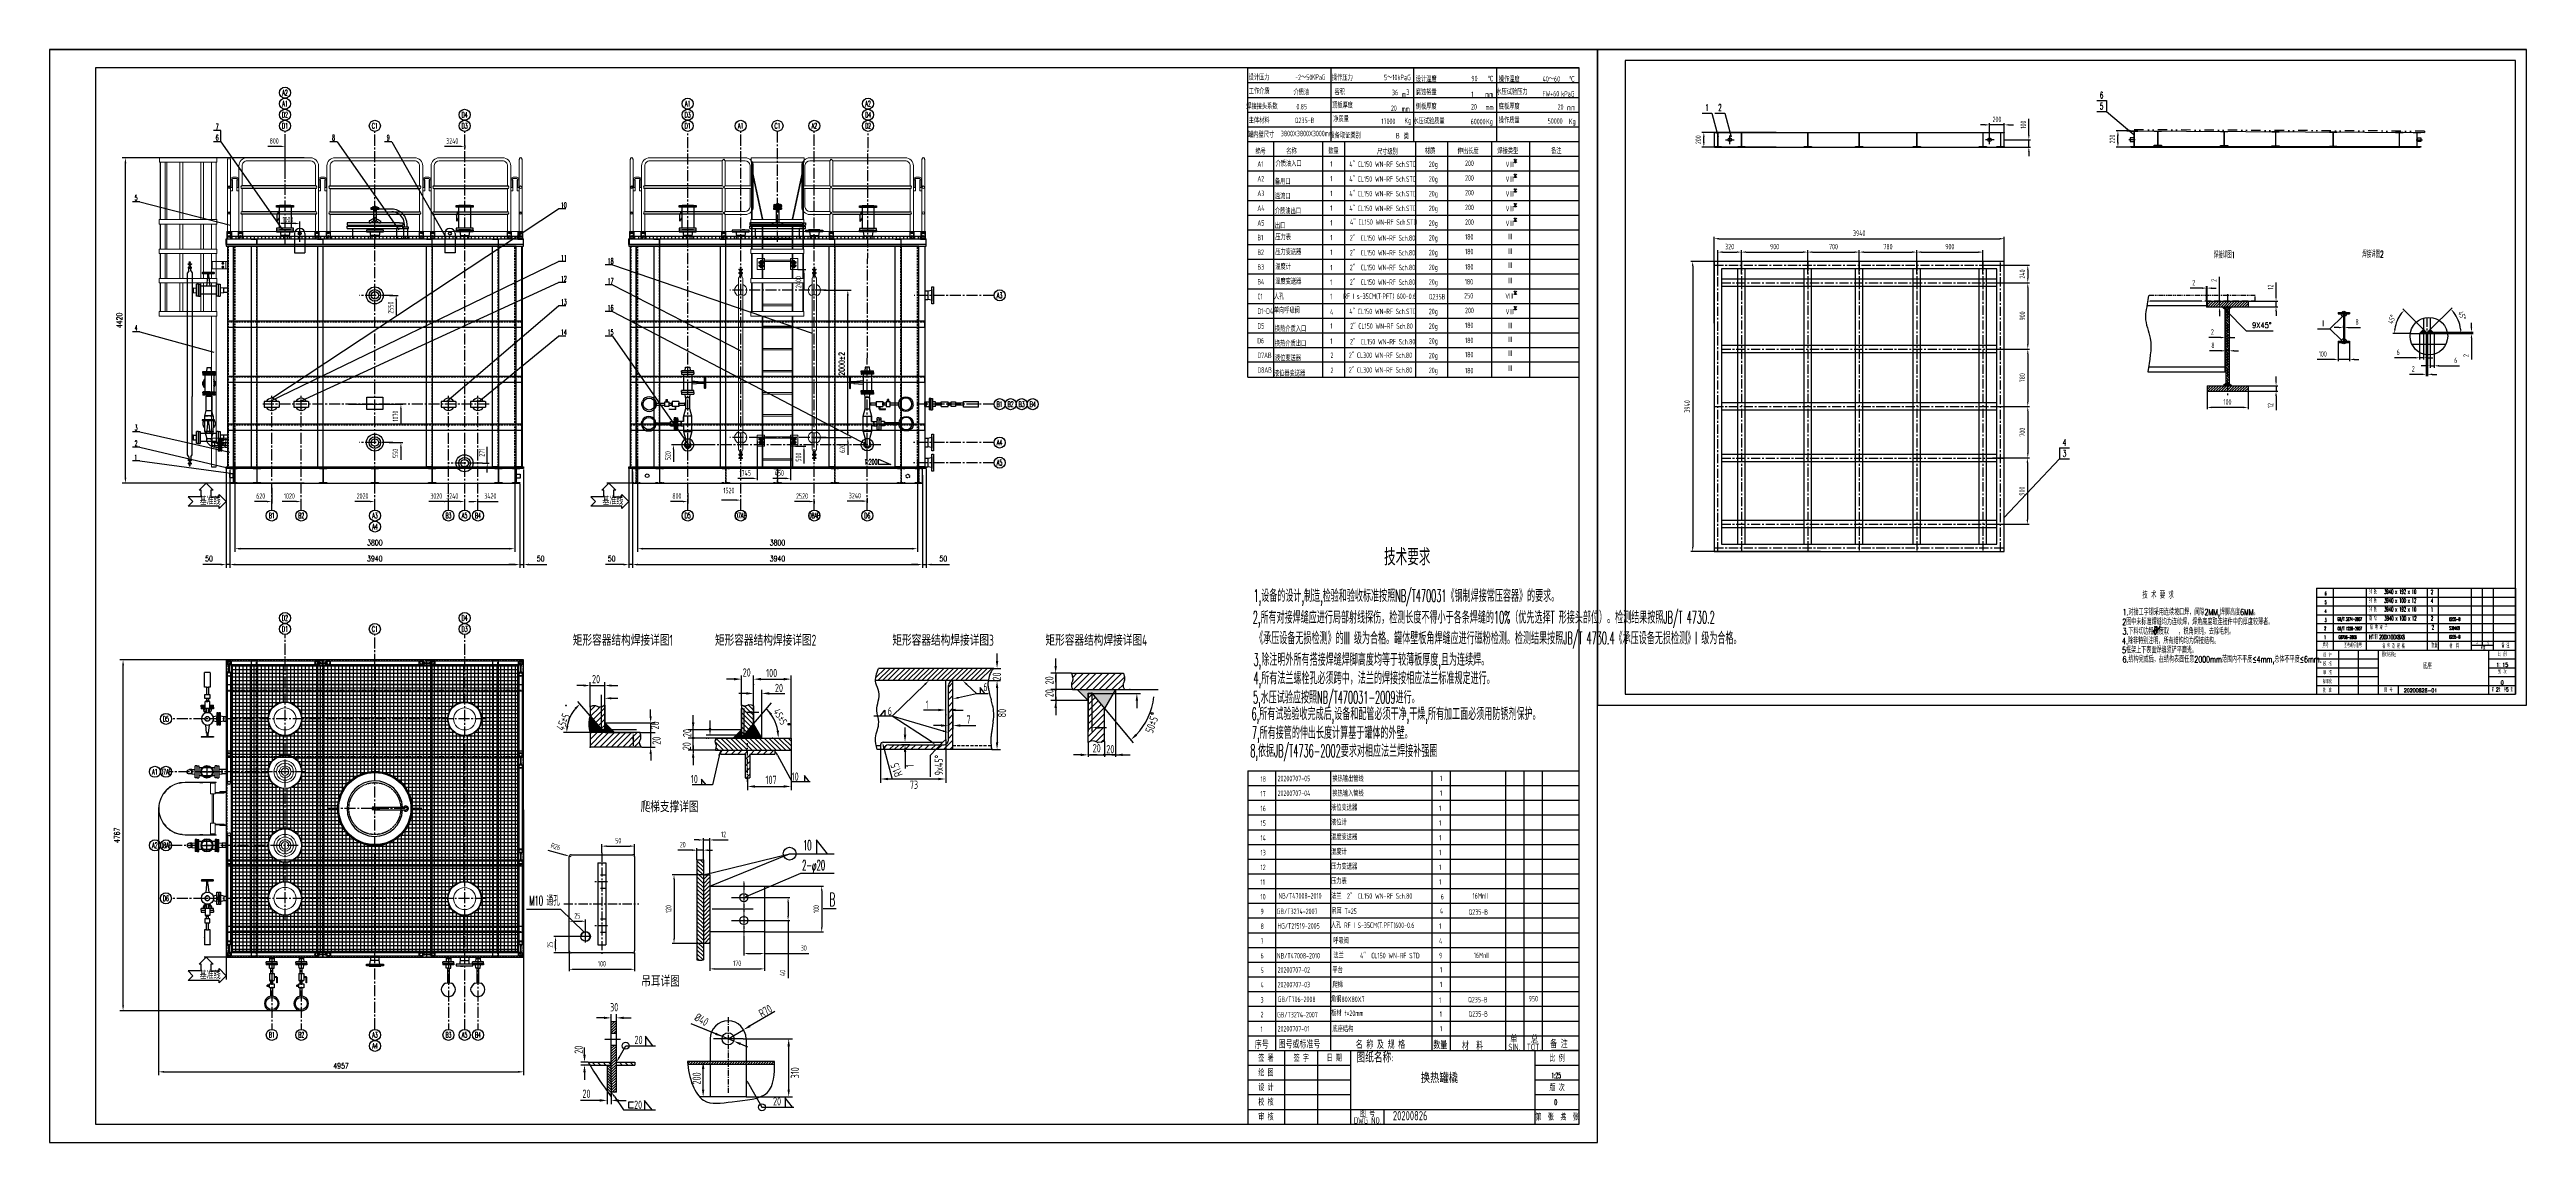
# Model space of a CAD drawing. Header units: millimetres. Extents: x 115735 to 194929, y 30422 to 45272.
# Drawn here: x 115735 to 149375, y 30422 to 45272 of the extents above; entities that cross this region are included whole.
import ezdxf
from ezdxf.enums import TextEntityAlignment as Align

# ---------------------------------------------------------------- set-up
doc = ezdxf.new("R2010")
doc.units = ezdxf.units.MM
for name, pattern in [('ACAD_ISO03W100', [30, 12, -18]), ('CENTER', [2, 1.25, -0.25, 0.25, -0.25]), ('CENTER2', [1.125, 0.75, -0.125, 0.125, -0.125]), ('CENTERX2', [4, 2.5, -0.5, 0.5, -0.5]), ('DASHED', [0.75, 0.5, -0.25]), ('DASHED2', [0.375, 0.25, -0.125]), ('DIVIDE2', [15.875, 6.35, -3.175, 0, -3.175, 0, -3.175]), ('HIDDEN', [0.375, 0.25, -0.125]), ('PHANTOM2', [1.25, 0.625, -0.125, 0.125, -0.125, 0.125, -0.125])]:
    doc.linetypes.add(name, pattern=pattern)
for name, color, linetype in [('01   粗实线层', 7, 'Continuous'), ('08文字层', 1, 'Continuous'), ('09图框与明细表层', 4, 'Continuous'), ('2', 4, 'Continuous'), ('2细线层', 4, 'Continuous'), ('3', 1, 'CENTER2'), ('3中心线层', 1, 'CENTER'), ('4虚线层', 6, 'DASHED'), ('5剖面线层', 2, 'Continuous'), ('6文字层', 3, 'Continuous'), ('7标注层', 4, 'Continuous'), ('_CENTER', 1, 'CENTERX2'), ('BORDER', 7, 'Continuous'), ('CENTER', 1, 'CENTER'), ('CL', 6, 'CENTER'), ('DATA', 4, 'Continuous'), ('DIM', 3, 'Continuous'), ('DIMEN', 4, 'Continuous'), ('HIDDEN', 6, 'HIDDEN'), ('HIDDEN0', 6, 'DASHED'), ('jiashe', 7, 'Continuous'), ('OBS', 2, 'Continuous')]:
    doc.layers.add(name, color=color, linetype=linetype)
for name, color, linetype, lineweight in [('DRAWING', 7, 'Continuous', 30), ('ST_GL_CENTERLINE', 1, 'CENTER2', 0), ('ST_GL_WELDING SYMBOL', 6, 'Continuous', 13), ('ST_MA _FITTING', 6, 'Continuous', 13), ('ST_MA_EQUI', 7, 'Continuous', 15), ('WELD_DETAIL', 7, 'Continuous', 30), ('图层1', 7, 'Continuous', 30), ('轮廓', 4, 'Continuous', 30)]:
    doc.layers.add(name, color=color, linetype=linetype, lineweight=lineweight)
doc.styles.add('cooec', font='romans.shx', dxfattribs={"width": 0.5, "bigfont": 'hztxt.shx'})
doc.styles.add('HZFS', font='txt.shx', dxfattribs={"width": 0.67, "bigfont": 'HZFS.shx'})
doc.styles.add('JEREH', font='isocp.shx', dxfattribs={"width": 0.7, "bigfont": 'hzfs.shx'})
doc.styles.add('TH_GBDIM', font='romans.shx', dxfattribs={"width": 0.8, "bigfont": 'gbcbig.shx'})
doc.styles.add('残雪', font='romans.shx', dxfattribs={"width": 0.5, "bigfont": 'hztxt.shx'})
doc.dimstyles.new('DIMSTD1-35', dxfattribs={"dimscale": 30, "dimtxt": 2.5, "dimasz": 2.5, "dimexe": 1.5, "dimexo": 0.5, "dimgap": 1.5, "dimtad": 1, "dimdec": 0, "dimrnd": 0.1, "dimdsep": 46, "dimtxsty": 'HZFS', "dimcen": 0, "dimclrd": 4, "dimclre": 4, "dimclrt": 4, "dimadec": 0, "dimazin": 0, "dimtfac": 0.5, "dimtdec": 4, "dimtmove": 0, "dimatfit": 3, "dimfxl": 1, "dimtolj": 1, "dimarcsym": 0})
doc.dimstyles.new('JEREH', dxfattribs={"dimscale": 16, "dimtxt": 3, "dimasz": 2.5, "dimexe": 1, "dimexo": 0, "dimgap": 1.5, "dimtad": 1, "dimjust": 2, "dimdec": 0, "dimzin": 0, "dimdsep": 46, "dimtxsty": 'JEREH', "dimcen": 2.5, "dimse1": 1, "dimsd1": 1, "dimclrd": 130, "dimclre": 130, "dimclrt": 3, "dimadec": 0, "dimazin": 0, "dimtfac": 0.714286, "dimtdec": 0, "dimtmove": 0, "dimatfit": 3, "dimfxl": 1, "dimtzin": 0, "dimlwd": -1, "dimlwe": -1, "dimarcsym": 0})
doc.dimstyles.new('JEREH-单箭头', dxfattribs={"dimscale": 25, "dimtxt": 3, "dimasz": 2.5, "dimexe": 1, "dimexo": 0, "dimgap": 1.5, "dimtad": 1, "dimjust": 2, "dimdec": 0, "dimzin": 0, "dimdsep": 46, "dimtxsty": 'JEREH', "dimcen": 2.5, "dimse1": 1, "dimsd1": 1, "dimclrd": 130, "dimclre": 130, "dimclrt": 3, "dimadec": 0, "dimazin": 0, "dimtfac": 0.714286, "dimtdec": 0, "dimtmove": 0, "dimatfit": 3, "dimfxl": 1, "dimtzin": 0, "dimlwd": -1, "dimlwe": -1, "dimarcsym": 0})
doc.dimstyles.new('副本 JEREH-双', dxfattribs={"dimscale": 25, "dimtxt": 3, "dimasz": 2.5, "dimexe": 1, "dimexo": 0, "dimgap": 1.5, "dimtad": 1, "dimdec": 0, "dimzin": 0, "dimdsep": 46, "dimtxsty": 'JEREH', "dimcen": 2.5, "dimclrd": 130, "dimclre": 130, "dimclrt": 3, "dimadec": 0, "dimazin": 0, "dimtfac": 0.714286, "dimtdec": 0, "dimtmove": 0, "dimatfit": 3, "dimfxl": 1, "dimtzin": 0, "dimlwd": -1, "dimlwe": -1, "dimarcsym": 0})

# ---------------------------------------------------------------- blocks, each defined once
blk = doc.blocks.new('A$C4B3E1733')
at = {"color": 4}
for p, q in [((-4, -8), (-4, -192)), ((4, -192), (4, -8))]:
    blk.add_line(p, q, dxfattribs=at)
for points in [[(-4, -8), (-50, -8), (-50, 0), (50, 0), (50, -8), (4, -8)], [(4, -192), (50, -192), (50, -200), (-50, -200), (-50, -192), (-4, -192)]]:
    blk.add_lwpolyline(points, dxfattribs=at)
blk = doc.blocks.new('A$C273A5B47')
at = {"lineweight": -3, "ltscale": 10}
for p, q in [((-54, 420), (-54, 402)), ((-36, 420), (-54, 420)), ((54, 411), (-54, 411)), ((-54, 402), (54, 402)), ((-52, 456), (-52, 461)), ((-52, 438), (-52, 443)), ((-39, 465), (0, 465)), ((-39, 447), (0, 447)), ((-36, 429), (-36, 420)), ((36, 420), (-36, 420)), ((-36, 420), (36, 420)), ((-26, 456), (-26, 461)), ((-26, 438), (-26, 443)), ((-18, 469), (-18, 465)), ((-18, 402), (-18, 362)), ((-18, 366), (18, 366)), ((-15, 474), (-15, 465)), ((-15, 402), (-15, 366)), ((15, 474), (0, 474)), ((18, 469), (0, 469)), ((39, 447), (0, 447)), ((39, 447), (0, 447)), ((0, 420), (0, 429)), ((39, 429), (0, 429)), ((0, 366), (0, 402)), ((18, 366), (0, 366)), ((15, 474), (18, 469)), ((15, 474), (15, 465)), ((15, 402), (15, 366)), ((15, 366), (18, 362)), ((18, 469), (18, 465)), ((18, 402), (18, 362)), ((18, 366), (18, 214)), ((26, 456), (26, 451)), ((26, 438), (26, 433)), ((36, 420), (36, 429)), ((54, 420), (36, 420)), ((52, 456), (52, 461)), ((52, 438), (52, 443)), ((52, 435), (52, 433)), ((54, 420), (54, 402)), ((-378, 214), (-378, 183)), ((335, 214), (-378, 214)), ((-378, 183), (378, 183)), ((-378, 170), (378, 170)), ((-378, 139), (-378, 170)), ((-300, 0), (-300, 139)), ((-300, 0), (300, 0)), ((-282, 170), (-282, 183)), ((-282, 178), (282, 178)), ((-282, 175), (282, 175)), ((54, 214), (79, 214)), ((282, 170), (282, 183)), ((347, 139), (299, 139)), ((335, 214), (378, 214)), ((378, 214), (378, 183)), ((378, 139), (378, 170))]:
    blk.add_line(p, q, dxfattribs=at)
at = {"lineweight": -3, "ltscale": 10, "extrusion": (1.22461e-16, 2.71917e-32, -1)}
for p, q in [((-52, 456), (-52, 451)), ((-52, 438), (-52, 433)), ((-39, 447), (0, 447)), ((-39, 429), (0, 429)), ((-26, 456), (-26, 451)), ((-26, 438), (-26, 433))]:
    blk.add_line(p, q, dxfattribs=at)
at = {"lineweight": -3, "ltscale": 10, "extrusion": (-1.22461e-16, 2.71917e-32, -1)}
for p, q in [((-15, 474), (-18, 469)), ((-18, 469), (0, 469)), ((-18, 366), (0, 366)), ((-15, 366), (-18, 362)), ((-15, 474), (0, 474)), ((52, 456), (52, 451)), ((52, 438), (52, 433))]:
    blk.add_line(p, q, dxfattribs=at)
at = {"lineweight": -3, "ltscale": 10, "extrusion": (-1.22461e-16, 0, -1)}
for p, q in [((-18, 366), (-18, 214)), ((-79, 214), (-54, 214))]:
    blk.add_line(p, q, dxfattribs=at)
at = {"lineweight": -3, "ltscale": 10, "extrusion": (-1.22461e-16, -2.71917e-32, -1)}
for p, q in [((39, 465), (0, 465)), ((26, 456), (26, 461)), ((26, 438), (26, 443))]:
    blk.add_line(p, q, dxfattribs=at)
at = {"lineweight": -3, "ltscale": 10, "extrusion": (1.22461e-16, 0, -1)}
for p, q in [((-378, 139), (378, 139)), ((300, 0), (300, 139)), ((378, 139), (378, 168))]:
    blk.add_line(p, q, dxfattribs=at)
at = {"lineweight": -3, "ltscale": 10}
for centre, radius, start, end in [((-39, 442), 23.2, 55.6158, 124.3842), ((-39, 424), 23.2, 90, 124.3842), ((-39, 424), 23.2, 55.6158, 90), ((0, 378), 86.8, 90, 107.588), ((0, 360), 86.8, 90, 107.588), ((0, 534), 86.8, 270, 287.588), ((0, 360), 86.8, 72.412, 90), ((0, 516), 86.8, 270, 287.588), ((39, 442), 23.2, 55.6158, 124.3842), ((39, 470), 23.2, 235.6158, 297.3899), ((39, 424), 23.2, 90, 124.3842), ((39, 452), 23.2, 235.6158, 304.3842), ((39, 424), 23.2, 62.6101, 90), ((39, 424), 23.2, 55.6158, 90)]:
    blk.add_arc(centre, radius, start, end, dxfattribs=at)
at = {"lineweight": -3, "ltscale": 10, "extrusion": (1.22461e-16, 2.71917e-32, -1)}
for centre, radius, start, end in [((39, 470), 23.2, 235.6158, 304.3842), ((39, 452), 23.2, 235.6158, 304.3842), ((0, 534), 86.8, 270, 287.588), ((0, 516), 86.8, 270, 287.588)]:
    blk.add_arc(centre, radius, start, end, dxfattribs=at)
at = {"lineweight": -3, "ltscale": 10, "extrusion": (-1.22461e-16, -2.71917e-32, -1)}
for centre, radius, start, end in [((0, 378), 86.8, 90, 107.588), ((-39, 442), 23.2, 55.6158, 117.3899)]:
    blk.add_arc(centre, radius, start, end, dxfattribs=at)
at = {"lineweight": -3, "ltscale": 10, "extrusion": (-1.22461e-16, 2.71917e-32, -1)}
for centre in [(-39, 470), (-39, 452)]:
    blk.add_arc(centre, 23.2, 235.6158, 304.3842, dxfattribs=at)
blk = doc.blocks.new('A$C6DC230E7')
at = {"lineweight": -3, "ltscale": 10}
for p, q in [((-54, 420), (-54, 402)), ((-36, 420), (-54, 420)), ((54, 411), (-54, 411)), ((-54, 402), (54, 402)), ((-36, 429), (-36, 420)), ((36, 429), (-36, 429)), ((36, 420), (-36, 420)), ((-36, 420), (36, 420)), ((-18, 433), (-18, 429)), ((-18, 402), (-18, 362)), ((-18, 366), (18, 366)), ((-15, 438), (-15, 429)), ((-15, 402), (-15, 366)), ((15, 438), (0, 438)), ((18, 433), (0, 433)), ((0, 420), (0, 429)), ((0, 366), (0, 402)), ((18, 366), (0, 366)), ((15, 438), (18, 433)), ((15, 438), (15, 429)), ((15, 402), (15, 366)), ((15, 366), (18, 362)), ((18, 433), (18, 429)), ((18, 402), (18, 362)), ((18, 366), (231, 366)), ((18, 366), (18, 250)), ((36, 420), (36, 429)), ((54, 420), (36, 420)), ((231, 402), (36, 402)), ((54, 420), (54, 402)), ((-378, 214), (-378, 183)), ((335, 214), (-378, 214)), ((-378, 183), (378, 183)), ((-378, 170), (378, 170)), ((-378, 139), (-378, 170)), ((-300, 0), (-300, 139)), ((-300, 0), (300, 0)), ((-282, 170), (-282, 183)), ((-282, 178), (282, 178)), ((-282, 175), (282, 175)), ((54, 214), (79, 214)), ((282, 170), (282, 183)), ((347, 139), (299, 139)), ((335, 214), (378, 214)), ((357, 0), (391, 9)), ((378, 214), (378, 183)), ((378, 139), (378, 170)), ((378, 139), (456, 139)), ((384, 157), (384, 139)), ((456, 157), (384, 157)), ((391, 139), (391, 9)), ((391, 9), (449, 9)), ((402, 9), (401, 9)), ((402, 157), (402, 195)), ((402, 9), (402, -1)), ((438, 157), (438, 195)), ((438, -1), (438, 9)), ((449, 9), (449, 139)), ((456, 139), (456, 157)), ((357, 0), (300, 0)), ((402, -1), (438, -1))]:
    blk.add_line(p, q, dxfattribs=at)
at = {"lineweight": -3, "ltscale": 10, "extrusion": (-1.22461e-16, 2.71917e-32, -1)}
for p, q in [((-15, 438), (-18, 433)), ((-18, 433), (0, 433)), ((-18, 366), (0, 366)), ((-15, 366), (-18, 362)), ((-15, 438), (0, 438))]:
    blk.add_line(p, q, dxfattribs=at)
at = {"lineweight": -3, "ltscale": 10, "extrusion": (-1.22461e-16, 0, -1)}
for p, q in [((-18, 366), (-18, 250)), ((-79, 243), (-79, 214)), ((-69, 243), (-79, 243)), ((-79, 214), (-54, 214))]:
    blk.add_line(p, q, dxfattribs=at)
at = {"lineweight": -3, "ltscale": 10, "extrusion": (1.22461e-16, 0, -1)}
for p, q in [((-378, 139), (378, 139)), ((69, 243), (79, 243)), ((79, 243), (79, 214)), ((300, 0), (300, 139)), ((378, 139), (378, 168))]:
    blk.add_line(p, q, dxfattribs=at)
at = {"lineweight": -3, "ltscale": 10}
for centre, radius, start, end in [((231, 195), 207, 43.6128, 90), ((231, 195), 171, 31.7545, 90), ((231, 195), 207, 0, 43.6128), ((0, 274), 18, 0, 180), ((0, 250), 18, 180, 0), ((231, 195), 171, 0, 31.7545)]:
    blk.add_arc(centre, radius, start, end, dxfattribs=at)
at = {"lineweight": -3, "ltscale": 10, "extrusion": (-1.22461e-16, 0, -1)}
for radius, start, end in [(91.1, 41, 78.8232), (62, 29.881, 74.9407)]:
    blk.add_arc((0, 183), radius, start, end, dxfattribs=at)
at = {"lineweight": -3, "ltscale": 10, "extrusion": (1.22461e-16, 0, -1)}
for radius, start, end in [(62, 105.0593, 150.119), (91.1, 101.3958, 139)]:
    blk.add_arc((0, 183), radius, start, end, dxfattribs=at)
blk = doc.blocks.new('A$C3B4F67B9')
at = {"lineweight": -3, "ltscale": 10}
for p, q in [((82, 737), (-82, 737)), ((-55, 958), (-55, 737)), ((55, 958), (55, 737)), ((-291, 586), (-291, 614)), ((-291, 614), (-274, 614)), ((-274, 586), (-274, 614)), ((-245, 487), (-166, 486)), ((-119, 587), (-213, 587)), ((-213, 587), (-213, 521)), ((-119, 521), (-213, 521)), ((-168, 521), (-168, 486)), ((-163, 484), (-163, 521)), ((-119, 587), (-119, 521)), ((-119, 564), (-119, 567)), ((-119, 567), (-119, 567)), ((-119, 567), (-44, 567)), ((-119, 562), (-119, 564)), ((-119, 559), (-119, 562)), ((-119, 556), (-119, 559)), ((-119, 554), (-119, 556)), ((-119, 551), (-119, 554)), ((-119, 549), (-119, 551)), ((-119, 546), (-119, 549)), ((-119, 543), (-119, 546)), ((-119, 541), (-119, 543)), ((-30, 80), (-30, 0)), ((30, 80), (30, 0))]:
    blk.add_line(p, q, dxfattribs=at)
for points in [[(-33, 1007), (-30, 1054), (-30, 1054), (-24, 1054), (-18, 1054), (-12, 1054), (-6, 1054), (0, 1054), (6, 1054), (12, 1054), (18, 1054), (24, 1054), (30, 1054), (30, 1054), (33, 1007)], [(-30, 1054), (-24, 1054), (-18, 1054), (-12, 1054), (-6, 1054), (0, 1054), (6, 1054), (12, 1054), (18, 1054), (24, 1054), (30, 1054)], [(-76, 985), (-82, 985), (-82, 985), (-82, 1007)], [(-76, 1007), (-82, 1007)], [(-76, 981), (-82, 981), (-82, 981), (-82, 958)], [(-82, 958), (82, 958)], [(-76, 715), (-82, 715), (-82, 715), (-82, 737)], [(-76, 711), (-82, 711), (-82, 711), (-82, 688)], [(-82, 688), (-76, 688)], [(-63, 1007), (-76, 1007)], [(-76, 985), (-63, 985)], [(-63, 981), (-76, 981)], [(-76, 715), (-63, 715)], [(-63, 711), (-76, 711)], [(-76, 688), (-63, 688)], [(-41, 1007), (-63, 1007)], [(-63, 985), (-41, 985)], [(-41, 981), (-63, 981)], [(-63, 715), (-41, 715)], [(-41, 711), (-63, 711)], [(-63, 688), (-41, 688)], [(-55, 985), (-55, 981)], [(-55, 715), (-55, 711)], [(-14, 1007), (-41, 1007)], [(-41, 985), (-14, 985)], [(-14, 981), (-41, 981)], [(-41, 715), (-14, 715)], [(-14, 711), (-41, 711)], [(-41, 688), (-14, 688)], [(-27, 641), (-30, 641), (-30, 641), (-33, 688)], [(15, 1007), (-14, 1007)], [(-14, 985), (15, 985)], [(15, 981), (-14, 981)], [(-14, 715), (15, 715)], [(15, 711), (-14, 711)], [(-14, 688), (15, 688)], [(-11, 641), (-7, 641), (-3, 641), (1, 641), (5, 641), (10, 641), (14, 641), (18, 641), (22, 641), (26, 641), (30, 641), (30, 641), (33, 688)], [(41, 1007), (15, 1007)], [(15, 985), (41, 985)], [(41, 981), (15, 981)], [(15, 715), (41, 715)], [(41, 711), (15, 711)], [(15, 688), (41, 688)], [(33, 1008), (33, 1008)], [(63, 1007), (41, 1007)], [(41, 985), (63, 985)], [(63, 981), (41, 981)], [(41, 715), (63, 715)], [(63, 711), (41, 711)], [(41, 688), (63, 688)], [(56, 981), (56, 985)], [(56, 711), (56, 715)], [(78, 1007), (63, 1007)], [(63, 985), (78, 985)], [(78, 981), (63, 981)], [(63, 715), (78, 715)], [(78, 711), (63, 711)], [(63, 688), (78, 688)], [(82, 958), (76, 958)], [(82, 985), (82, 1007), (82, 1007), (78, 1007)], [(78, 985), (82, 985)], [(78, 981), (82, 981), (82, 981), (82, 958)], [(78, 715), (82, 715)], [(78, 711), (82, 711), (82, 711), (82, 688)], [(78, 688), (82, 688)], [(82, 715), (82, 737)], [(82, 715), (82, 737)], [(-623, 540), (-623, 568), (-623, 568), (-615, 595)], [(-623, 540), (-615, 512)], [(-605, 351), (-620, 328)], [(-600, 619), (-615, 595)], [(-615, 512), (-600, 489)], [(-584, 370), (-605, 351)], [(-578, 638), (-600, 619)], [(-600, 489), (-578, 470)], [(-558, 381), (-584, 370)], [(-552, 649), (-578, 638)], [(-578, 470), (-552, 459)], [(-529, 385), (-558, 381)], [(-524, 653), (-552, 649)], [(-552, 459), (-524, 455), (-524, 455), (-496, 459)], [(-502, 381), (-529, 385)], [(-496, 649), (-524, 653)], [(-476, 370), (-502, 381)], [(-470, 638), (-496, 649)], [(-496, 459), (-470, 470)], [(-454, 351), (-476, 370)], [(-449, 619), (-470, 638)], [(-470, 470), (-449, 489)], [(-439, 328), (-454, 351)], [(-434, 595), (-449, 619)], [(-449, 489), (-434, 512)], [(-434, 512), (-425, 540), (-425, 540), (-425, 568), (-425, 568), (-434, 595)], [(-424, 541), (-424, 543), (-424, 546), (-424, 549), (-424, 551), (-424, 554), (-424, 556), (-424, 559), (-424, 562), (-424, 564), (-424, 567), (-424, 567), (-312, 567)], [(-424, 541), (-312, 541)], [(-256, 567), (-226, 567)], [(-256, 541), (-226, 541)], [(-245, 485), (-245, 487)], [(-245, 484), (-245, 485)], [(-245, 482), (-245, 484)], [(-245, 481), (-245, 482)], [(-166, 481), (-245, 481)], [(-226, 567), (-226, 570), (-226, 570), (-213, 570)], [(-226, 567), (-226, 559)], [(-226, 559), (-226, 549)], [(-226, 549), (-226, 541)], [(-226, 541), (-226, 538)], [(-226, 538), (-213, 538), (-213, 538), (-213, 541)], [(-213, 567), (-213, 570)], [(-213, 559), (-213, 567)], [(-213, 549), (-213, 559)], [(-213, 541), (-213, 549)], [(-162, 368), (-184, 368)], [(-184, 368), (-184, 362)], [(-184, 362), (-184, 349)], [(-184, 335), (-184, 349)], [(-184, 349), (-184, 327)], [(-167, 484), (-163, 484)], [(-166, 485), (-166, 484)], [(-166, 484), (-166, 482)], [(-166, 482), (-166, 481)], [(-162, 362), (-162, 368)], [(-162, 349), (-162, 362)], [(-162, 349), (-162, 335)], [(-162, 327), (-162, 349)], [(-158, 340), (-162, 340)], [(-158, 362), (-158, 368), (-158, 368), (-135, 368)], [(-158, 362), (-158, 349)], [(-158, 349), (-158, 327)], [(-135, 362), (-135, 368)], [(-135, 349), (-135, 362)], [(-135, 349), (-135, 335)], [(-135, 327), (-135, 349)], [(-119, 541), (-44, 541)], [(18, 490), (-30, 490), (-30, 490), (-56, 390)], [(57, 390), (-56, 390)], [(-56, 390), (-56, 316)], [(-56, 316), (-56, 381)], [(-30, 567), (-44, 567), (-44, 567), (-44, 564), (-44, 562), (-44, 559), (-44, 556), (-44, 554), (-44, 551), (-44, 549), (-44, 546), (-44, 543), (-44, 541), (-44, 541), (-30, 541)], [(-30, 641), (-20, 641)], [(-30, 641), (-30, 568)], [(-30, 568), (-30, 490)], [(-26, 641), (-27, 641)], [(-27, 641), (-26, 641)], [(-27, 641), (-20, 641)], [(-19, 641), (-27, 641)], [(-25, 641), (-26, 641)], [(-25, 641), (-23, 641)], [(-23, 641), (-16, 641)], [(-20, 641), (-22, 641)], [(-18, 641), (-19, 641)], [(-15, 641), (-19, 641)], [(-16, 641), (-18, 641)], [(-16, 641), (-8, 641)], [(-15, 641), (-11, 641)], [(-15, 641), (-10, 641), (-6, 641), (-2, 641), (3, 641), (8, 641), (12, 641), (16, 641), (21, 641), (26, 641), (30, 641)], [(-8, 641), (18, 641)], [(19, 641), (16, 641)], [(19, 641), (18, 641)], [(18, 641), (25, 641)], [(18, 490), (19, 490)], [(25, 490), (18, 490)], [(22, 641), (19, 641)], [(20, 641), (19, 641)], [(25, 641), (27, 641)], [(27, 490), (25, 490)], [(27, 641), (26, 641)], [(27, 641), (26, 641)], [(27, 490), (26, 490)], [(29, 641), (27, 641)], [(29, 641), (27, 641)], [(27, 490), (29, 490)], [(29, 490), (27, 490)], [(29, 641), (30, 641)], [(57, 390), (30, 490), (30, 490), (29, 490)], [(30, 490), (30, 641)], [(30, 516), (31, 516)], [(57, 181), (57, 390)], [(-629, 272), (-629, 301), (-629, 301), (-620, 328)], [(-629, 272), (-620, 245)], [(-620, 245), (-605, 222)], [(-605, 222), (-584, 203)], [(-584, 203), (-558, 192)], [(-558, 192), (-529, 188), (-529, 188), (-502, 192)], [(-502, 192), (-476, 203)], [(-476, 203), (-454, 222)], [(-454, 222), (-439, 245)], [(-439, 245), (-431, 272), (-431, 272), (-431, 301), (-431, 301), (-439, 328)], [(-430, 274), (-430, 276), (-430, 279), (-430, 281), (-430, 284), (-430, 287), (-430, 289), (-430, 292), (-430, 294), (-430, 297), (-430, 300), (-430, 300), (-232, 300)], [(-430, 274), (-232, 274)], [(-232, 264), (-232, 269), (-232, 274), (-232, 280), (-232, 285), (-232, 290), (-232, 295), (-232, 300), (-232, 306), (-232, 311), (-232, 316), (-232, 316), (-184, 319)], [(-232, 316), (-232, 310), (-232, 304), (-232, 298), (-232, 292), (-232, 286), (-232, 280), (-232, 274), (-232, 268), (-232, 262), (-232, 256), (-232, 256), (-232, 264)], [(-232, 256), (-184, 253)], [(-184, 327), (-184, 300)], [(-184, 300), (-184, 271)], [(-184, 271), (-184, 245)], [(-184, 245), (-184, 223)], [(-184, 223), (-184, 208)], [(-162, 208), (-162, 204), (-162, 204), (-184, 204)], [(-184, 208), (-184, 204)], [(-162, 335), (-162, 330)], [(-162, 300), (-162, 327)], [(-162, 271), (-162, 300)], [(-162, 245), (-162, 271)], [(-162, 223), (-162, 245)], [(-162, 230), (-158, 230)], [(-162, 208), (-162, 223)], [(-158, 327), (-158, 300)], [(-158, 300), (-158, 271)], [(-158, 271), (-158, 245)], [(-158, 245), (-158, 223)], [(-158, 223), (-158, 208)], [(-158, 208), (-158, 204)], [(-158, 204), (-135, 204), (-135, 204), (-135, 208)], [(-135, 335), (-135, 330)], [(-135, 300), (-135, 327)], [(-89, 316), (-135, 319)], [(-135, 271), (-135, 300)], [(-135, 245), (-135, 271)], [(-89, 264), (-89, 256), (-89, 256), (-135, 253)], [(-135, 223), (-135, 245)], [(-135, 208), (-135, 223)], [(-56, 316), (-89, 316), (-89, 316), (-89, 313)], [(-89, 313), (-89, 309)], [(-89, 309), (-89, 295)], [(-89, 295), (-89, 309)], [(-89, 305), (-89, 304)], [(-89, 304), (-89, 302)], [(-89, 295), (-89, 293)], [(-89, 293), (-89, 290)], [(-89, 290), (-89, 264)], [(-89, 256), (-89, 259), (-89, 263), (-89, 266), (-89, 270), (-89, 273), (-89, 276), (-89, 280), (-89, 283), (-89, 287), (-89, 290)], [(-89, 283), (-89, 279)], [(-89, 279), (-89, 278)], [(-89, 256), (-56, 256)], [(-56, 256), (-56, 181)], [(-56, 181), (57, 181), (57, 181), (30, 80)], [(-56, 181), (-30, 80), (-30, 80), (30, 80)]]:
    blk.add_lwpolyline(points, dxfattribs=at)
at = {"lineweight": -3, "ltscale": 10, "flags": 128}
for points in [[(55, 871), (184, 858), (184, 834), (55, 822)], [(184, 854), (229, 854)], [(184, 838), (229, 838)], [(241, 784), (241, 768), (239, 764), (235, 763), (231, 764), (229, 768), (229, 924), (231, 928), (235, 930), (239, 928), (241, 924), (241, 784)]]:
    blk.add_lwpolyline(points, dxfattribs=at)
at = {"lineweight": -3, "ltscale": 10}
blk.add_lwpolyline([(-312, 520), (-312, 586), (-256, 586), (-256, 520)], close=True, dxfattribs=at)
at = {"color": 4}
for centre in [(-528, 289), (-524, 554)]:
    blk.add_circle(centre, 82, dxfattribs=at)
at = {"lineweight": -3, "ltscale": 10}
for radius, start, end in [(82.5, 111.3237, 69.243), (46, 130.7057, 49.2943), (30, 179.8676, 0.1324)]:
    blk.add_arc((0, 0), radius, start, end, dxfattribs=at)
blk = doc.blocks.new('A$C2B7A3624')
at = {"lineweight": -3, "ltscale": 10}
for p, q in [((-30, -30), (-30, 0)), ((-30, 0), (30, 0)), ((30, -30), (30, 0)), ((-82, -96), (-82, -75)), ((-82, -75), (42, -75)), ((0, -96), (-82, -96)), ((-82, -126), (-82, -105)), ((-82, -105), (-46, -105)), ((82, -126), (-82, -126)), ((5, -96), (-77, -96)), ((-46, -98), (-46, -96)), ((-46, -96), (46, -96)), ((-46, -98), (-46, -96)), ((-46, -96), (46, -96)), ((0, -98), (-46, -98)), ((-46, -98), (46, -98)), ((-46, -98), (-46, -103)), ((46, -103), (-46, -103)), ((-46, -105), (-46, -103)), ((-46, -103), (-30, -103)), ((-46, -103), (46, -103)), ((46, -105), (-46, -105)), ((-30, -30), (-42, -75)), ((-30, -30), (-42, -75)), ((42, -126), (-42, -126)), ((-42, -126), (-30, -171)), ((-41, -96), (51, -96)), ((-37, -75), (82, -75)), ((-30, -30), (30, -30)), ((-30, -98), (30, -98)), ((30, -103), (-30, -103)), ((-30, -171), (30, -171)), ((-30, -171), (-30, -177)), ((-21, -126), (21, -126)), ((0, -103), (46, -103)), ((0, -105), (82, -105)), ((82, -96), (25, -96)), ((82, -96), (25, -96)), ((42, -75), (30, -30)), ((42, -75), (30, -30)), ((30, -171), (42, -126)), ((30, -171), (30, -177)), ((46, -96), (46, -98)), ((46, -98), (46, -103)), ((46, -103), (46, -105)), ((140, -241), (81, -241)), ((81, -241), (81, -266)), ((82, -75), (82, -96)), ((82, -105), (82, -126)), ((140, -221), (234, -221)), ((140, -221), (140, -286)), ((140, -286), (234, -286)), ((234, -221), (234, -286))]:
    blk.add_line(p, q, dxfattribs=at)
for points in [[(-250, -317), (-250, -332), (-248, -336), (-244, -338), (-240, -336), (-238, -332), (-238, -176), (-240, -172), (-244, -170), (-248, -172), (-250, -176), (-250, -317)], [(-192, -246), (-238, -246)], [(-192, -262), (-238, -262)], [(-79, -231), (-192, -242), (-192, -266), (-79, -277)], [(-32, -243), (-33, -254), (-33, -254), (-32, -265)], [(-25, -233), (-32, -243)], [(-32, -265), (-25, -275)], [(-29, -244), (-31, -254), (-31, -254), (-29, -264)], [(-23, -234), (-29, -244)], [(-29, -264), (-23, -273)], [(-16, -225), (-25, -233)], [(-25, -275), (-16, -283)], [(-15, -227), (-23, -234)], [(-23, -273), (-15, -280)], [(-6, -220), (-16, -225)], [(-16, -283), (-6, -287)], [(-5, -224), (-15, -227)], [(-15, -280), (-5, -283), (-5, -283), (5, -283)], [(6, -220), (-6, -220)], [(-6, -287), (6, -287)], [(30, -254), (30, -248), (28, -243), (26, -238), (23, -234), (20, -230), (16, -227), (11, -225), (6, -224), (1, -223), (-5, -224)], [(5, -283), (15, -280)], [(16, -225), (6, -220)], [(6, -287), (16, -283)], [(15, -280), (23, -273)], [(25, -233), (16, -225)], [(16, -283), (25, -275)], [(23, -273), (29, -264), (29, -264), (30, -254)], [(31, -243), (25, -233)], [(25, -275), (31, -265), (31, -265), (33, -254), (33, -254), (31, -243)], [(89, -224), (76, -224)], [(76, -284), (89, -284)], [(140, -266), (81, -266)], [(82, -224), (86, -219), (86, -219), (100, -207), (100, -207), (118, -200), (118, -200), (138, -200)], [(138, -307), (118, -307), (118, -307), (100, -301), (100, -301), (86, -289), (86, -289), (82, -284)], [(89, -241), (89, -224), (89, -224), (138, -220)], [(89, -241), (89, -224)], [(89, -241), (89, -226)], [(138, -288), (89, -284), (89, -284), (89, -267)], [(89, -284), (89, -267)], [(89, -281), (89, -267)], [(160, -174), (160, -171), (160, -171), (138, -171)], [(138, -171), (138, -174)], [(138, -174), (138, -184)], [(138, -184), (138, -199)], [(138, -199), (138, -219)], [(138, -219), (138, -242)], [(138, -265), (138, -289)], [(138, -289), (138, -308)], [(138, -308), (138, -324)], [(138, -324), (138, -334)], [(160, -334), (160, -337), (160, -337), (138, -337)], [(138, -334), (138, -337)], [(160, -184), (160, -174)], [(160, -199), (160, -184)], [(164, -198), (160, -198)], [(160, -219), (160, -199)], [(160, -308), (160, -289)], [(160, -324), (160, -308)], [(160, -310), (164, -310)], [(160, -334), (160, -324)], [(164, -174), (164, -171), (164, -171), (187, -171)], [(164, -174), (164, -184)], [(164, -184), (164, -199)], [(164, -199), (164, -219)], [(164, -289), (164, -308)], [(164, -308), (164, -324)], [(164, -324), (164, -334)], [(164, -334), (164, -337)], [(164, -337), (187, -337), (187, -337), (187, -334)], [(187, -174), (187, -171)], [(187, -184), (187, -174)], [(187, -199), (187, -184)], [(187, -219), (187, -199)], [(187, -308), (187, -289)], [(187, -324), (187, -308)], [(187, -334), (187, -324)], [(248, -241), (248, -238), (248, -238), (234, -238)], [(234, -258), (234, -249)], [(234, -266), (234, -258)], [(248, -269), (234, -269), (234, -269), (234, -266)], [(278, -241), (248, -241)], [(248, -241), (248, -249)], [(248, -249), (248, -258)], [(248, -258), (248, -266)], [(278, -266), (248, -266)], [(248, -266), (248, -269)], [(430, -264), (430, -241), (430, -241), (333, -241)], [(430, -264), (430, -267), (430, -267), (333, -267)], [(434, -216), (430, -216)], [(430, -216), (430, -241)], [(430, -267), (430, -292)], [(430, -292), (434, -292)], [(446, -216), (434, -216)], [(434, -292), (446, -292)], [(465, -216), (446, -216)], [(446, -292), (465, -292)], [(489, -216), (465, -216)], [(465, -292), (489, -292)], [(517, -216), (489, -216)], [(489, -292), (517, -292)], [(545, -216), (517, -216)], [(517, -292), (545, -292)], [(531, -292), (529, -292)], [(573, -216), (545, -216)], [(545, -292), (573, -292)], [(597, -216), (573, -216)], [(573, -292), (597, -292)], [(616, -216), (597, -216)], [(597, -292), (616, -292)], [(627, -216), (616, -216)], [(616, -292), (627, -292)], [(627, -216), (631, -216), (631, -216), (631, -292)], [(627, -292), (631, -292)]]:
    blk.add_lwpolyline(points, dxfattribs=at)
blk.add_lwpolyline([(333, -287), (333, -221), (278, -221), (278, -287)], close=True, dxfattribs=at)
blk.add_circle((-1, -253), 83.1, dxfattribs=at)
blk = doc.blocks.new('A$C452C11AD')
at = {"color": 2}
for p, q in [((3880, 30), (0, 30)), ((0, 30), (0, 0)), ((0, 30), (0, 0)), ((0, 0), (3880, 0)), ((50, 30), (50, 0)), ((100, 30), (100, 0)), ((150, 30), (150, 0)), ((200, 30), (200, 0)), ((250, 30), (250, 0)), ((300, 30), (300, 0)), ((350, 30), (350, 0)), ((400, 30), (400, 0)), ((450, 30), (450, 0)), ((500, 30), (500, 0)), ((550, 30), (550, 0)), ((600, 30), (600, 0)), ((650, 30), (650, 0)), ((700, 30), (700, 0)), ((750, 30), (750, 0)), ((800, 30), (800, 0)), ((850, 30), (850, 0)), ((900, 30), (900, 0)), ((950, 30), (950, 0)), ((1000, 30), (1000, 0)), ((1050, 30), (1050, 0)), ((1100, 30), (1100, 0)), ((1150, 30), (1150, 0)), ((1200, 30), (1200, 0)), ((1250, 30), (1250, 0)), ((1300, 30), (1300, 0)), ((1350, 30), (1350, 0)), ((1400, 30), (1400, 0)), ((1450, 30), (1450, 0)), ((1500, 30), (1500, 0)), ((1550, 30), (1550, 0)), ((1600, 30), (1600, 0)), ((1650, 30), (1650, 0)), ((1700, 30), (1700, 0)), ((1750, 30), (1750, 0)), ((1800, 30), (1800, 0)), ((1850, 30), (1850, 0)), ((1900, 30), (1900, 0)), ((1950, 30), (1950, 0)), ((2000, 30), (2000, 0)), ((2050, 30), (2050, 0)), ((2100, 30), (2100, 0)), ((2150, 30), (2150, 0)), ((2200, 30), (2200, 0)), ((2250, 30), (2250, 0)), ((2300, 30), (2300, 0)), ((2350, 30), (2350, 0)), ((2400, 30), (2400, 0)), ((2450, 30), (2450, 0)), ((2500, 30), (2500, 0)), ((2550, 30), (2550, 0)), ((2600, 30), (2600, 0)), ((2650, 30), (2650, 0)), ((2700, 30), (2700, 0)), ((2750, 30), (2750, 0)), ((2800, 30), (2800, 0)), ((2850, 30), (2850, 0)), ((2900, 30), (2900, 0)), ((2950, 30), (2950, 0)), ((3000, 30), (3000, 0)), ((3050, 30), (3050, 0)), ((3100, 30), (3100, 0)), ((3150, 30), (3150, 0)), ((3200, 30), (3200, 0)), ((3250, 30), (3250, 0)), ((3300, 30), (3300, 0)), ((3350, 30), (3350, 0)), ((3400, 30), (3400, 0)), ((3450, 30), (3450, 0)), ((3500, 30), (3500, 0)), ((3550, 30), (3550, 0)), ((3600, 30), (3600, 0)), ((3650, 30), (3650, 0)), ((3700, 30), (3700, 0)), ((3750, 30), (3750, 0)), ((3800, 30), (3800, 0)), ((3850, 30), (3850, 0)), ((3880, 0), (3880, 30))]:
    blk.add_line(p, q, dxfattribs=at)
blk = doc.blocks.new('A$C2340641E')
at = {"lineweight": -3, "ltscale": 10}
for p, q in [((-118, 199), (-118, 199)), ((-115, 330), (115, 330)), ((-115, 308), (-115, 330)), ((115, 308), (-115, 308)), ((115, 24), (-115, 24)), ((-115, 24), (-115, 2)), ((-115, 2), (115, 2)), ((-81, 257), (-112, 210)), ((-112, 210), (-112, 119)), ((-81, 166), (-112, 119)), ((-81, 308), (-81, 24)), ((78, 332), (-78, 332)), ((-78, 332), (-78, 330)), ((-78, 0), (-78, 2)), ((78, 0), (-78, 0)), ((-54, 332), (-20, 332)), ((-54, 0), (-20, 0)), ((78, 0), (78, 2)), ((78, 332), (78, 330)), ((81, 308), (81, 24)), ((115, 330), (115, 308)), ((115, 2), (115, 24))]:
    blk.add_line(p, q, dxfattribs=at)
blk = doc.blocks.new('A$C4666021F')
at = {"lineweight": -3, "ltscale": 10}
for p, q in [((-537, 2354), (-537, 2360)), ((-537, 2360), (-489, 2360)), ((-520, 2387), (-506, 2387)), ((-513, 2360), (-520, 2387)), ((-520, 2387), (-506, 2387)), ((-506, 2387), (-513, 2360)), ((-489, 2360), (-489, 2354)), ((-526, 2265), (-543, 2236)), ((-543, 2084), (-543, 2236)), ((-543, -236), (-543, 2084)), ((-525, 2354), (-537, 2354)), ((-537, 2354), (-518, 2336)), ((-518, 2326), (-537, 2308)), ((-537, 2308), (-537, 2302)), ((-525, 2308), (-537, 2308)), ((-537, 2302), (-489, 2302)), ((-531, 2354), (-519, 2354)), ((-531, 2308), (-519, 2308)), ((-526, 2265), (-526, 2302)), ((-499, 2302), (-526, 2302)), ((-525, 2354), (-501, 2354)), ((-525, 2308), (-501, 2308)), ((-489, 2354), (-507, 2336)), ((-507, 2326), (-489, 2308)), ((-489, 2354), (-501, 2354)), ((-489, 2308), (-501, 2308)), ((-499, 2265), (-499, 2302)), ((-499, 2265), (-483, 2236)), ((-489, 2302), (-489, 2308)), ((-483, 2236), (-483, 558)), ((-466, 2030), (-483, 2030)), ((-466, 2030), (-420, 2033)), ((-466, 2030), (-466, 1970)), ((-371, 2082), (-371, 1918)), ((-150, 2055), (-371, 2055)), ((-53, 1970), (-53, 2030)), ((0, 2030), (-53, 2030)), ((0, 2030), (0, 1970)), ((-466, 1970), (-483, 1970)), ((-466, 1970), (-420, 1967)), ((-150, 1945), (-371, 1945)), ((0, 1970), (-53, 1970)), ((-483, -236), (-483, 558)), ((-466, 30), (-483, 30)), ((-466, 30), (-420, 33)), ((-466, 30), (-466, -30)), ((-371, 82), (-371, -82)), ((-150, 55), (-371, 55)), ((-53, -30), (-53, 30)), ((0, 30), (-53, 30)), ((0, 30), (0, -30)), ((-526, -265), (-543, -236)), ((-537, -302), (-489, -302)), ((-537, -308), (-537, -302)), ((-525, -308), (-537, -308)), ((-518, -326), (-537, -308)), ((-537, -354), (-518, -336)), ((-531, -308), (-519, -308)), ((-526, -265), (-526, -302)), ((-499, -302), (-526, -302)), ((-525, -308), (-501, -308)), ((-507, -326), (-489, -308)), ((-489, -354), (-507, -336)), ((-489, -308), (-501, -308)), ((-499, -265), (-483, -236)), ((-499, -265), (-499, -302)), ((-489, -302), (-489, -308)), ((-466, -30), (-483, -30)), ((-466, -30), (-420, -33)), ((-150, -55), (-371, -55)), ((0, -30), (-53, -30)), ((-525, -354), (-537, -354)), ((-537, -354), (-537, -360)), ((-537, -360), (-489, -360)), ((-531, -354), (-519, -354)), ((-525, -354), (-501, -354)), ((-513, -360), (-520, -387)), ((-520, -387), (-506, -387)), ((-520, -387), (-506, -387)), ((-506, -387), (-513, -360)), ((-489, -354), (-501, -354)), ((-489, -360), (-489, -354))]:
    blk.add_line(p, q, dxfattribs=at)
for points in [[(-397, 2078), (-397, 2082), (-397, 2082), (-420, 2082)], [(-420, 2078), (-420, 2082)], [(-420, 2063), (-420, 2078)], [(-420, 2041), (-420, 2063)], [(-420, 2015), (-420, 2041)], [(-397, 2078), (-397, 2063)], [(-397, 2063), (-397, 2041)], [(-397, 2056), (-393, 2056)], [(-397, 2041), (-397, 2015)], [(-393, 2082), (-371, 2082)], [(-393, 2078), (-393, 2082)], [(-393, 2082), (-371, 2082)], [(-393, 2063), (-393, 2078)], [(-393, 2041), (-393, 2063)], [(-393, 2015), (-393, 2041)], [(-127, 2078), (-127, 2082), (-127, 2082), (-150, 2082)], [(-150, 2082), (-150, 2076)], [(-150, 1918), (-150, 2082)], [(-127, 2078), (-127, 2063)], [(-127, 2063), (-127, 2041)], [(-127, 2056), (-123, 2056)], [(-127, 2041), (-127, 2015)], [(-123, 2078), (-123, 2082)], [(-123, 2082), (-101, 2082), (-101, 2082), (-101, 2078)], [(-123, 2063), (-123, 2078)], [(-123, 2041), (-123, 2063)], [(-123, 2015), (-123, 2041)], [(-101, 2078), (-101, 2063)], [(-101, 2063), (-101, 2041)], [(-101, 2041), (-101, 2015)], [(-101, 1967), (-53, 1970), (-53, 1970), (-53, 1976), (-53, 1982), (-53, 1988), (-53, 1994), (-53, 2000), (-53, 2006), (-53, 2012), (-53, 2018), (-53, 2024), (-53, 2030), (-53, 2030), (-101, 2033)], [(-99, 2033), (-99, 2033)], [(-53, 1970), (-53, 1976), (-53, 1982), (-53, 1988), (-53, 1994), (-53, 2000), (-53, 2006), (-53, 2012), (-53, 2018), (-53, 2024), (-53, 2030)], [(-420, 1986), (-420, 2015)], [(-420, 1959), (-420, 1986)], [(-420, 1937), (-420, 1959)], [(-420, 1924), (-420, 1937)], [(-397, 1924), (-397, 1918), (-397, 1918), (-420, 1918)], [(-420, 1918), (-420, 1924)], [(-397, 2015), (-397, 1986)], [(-397, 1986), (-397, 1959)], [(-397, 1959), (-397, 1937)], [(-393, 1945), (-397, 1945)], [(-397, 1937), (-397, 1924)], [(-393, 1986), (-393, 2015)], [(-393, 1959), (-393, 1986)], [(-393, 1937), (-393, 1959)], [(-393, 1924), (-393, 1937)], [(-393, 1924), (-393, 1918), (-393, 1918), (-371, 1918)], [(-127, 1924), (-127, 1918), (-127, 1918), (-150, 1918)], [(-127, 2015), (-127, 1986)], [(-127, 1986), (-127, 1959)], [(-127, 1959), (-127, 1937)], [(-123, 1945), (-127, 1945)], [(-127, 1937), (-127, 1924)], [(-123, 1986), (-123, 2015)], [(-123, 1959), (-123, 1986)], [(-123, 1937), (-123, 1959)], [(-123, 1924), (-123, 1937)], [(-123, 1924), (-123, 1918), (-123, 1918), (-101, 1918)], [(-101, 2015), (-101, 1986)], [(-101, 1986), (-101, 1959)], [(-101, 1959), (-101, 1937)], [(-101, 1937), (-101, 1924)], [(-101, 1924), (-101, 1918)], [(-397, 78), (-397, 82), (-397, 82), (-420, 82)], [(-420, 78), (-420, 82)], [(-420, 63), (-420, 78)], [(-420, 41), (-420, 63)], [(-420, 15), (-420, 41)], [(-420, -14), (-420, 15)], [(-397, 78), (-397, 63)], [(-397, 63), (-397, 41)], [(-397, 56), (-393, 56)], [(-397, 41), (-397, 15)], [(-397, 15), (-397, -14)], [(-393, 82), (-371, 82)], [(-393, 78), (-393, 82)], [(-393, 82), (-371, 82)], [(-393, 63), (-393, 78)], [(-393, 41), (-393, 63)], [(-393, 15), (-393, 41)], [(-393, -14), (-393, 15)], [(-127, 78), (-127, 82), (-127, 82), (-150, 82)], [(-150, 82), (-150, 76)], [(-150, -82), (-150, 82)], [(-127, 78), (-127, 63)], [(-127, 63), (-127, 41)], [(-127, 56), (-123, 56)], [(-127, 41), (-127, 15)], [(-127, 15), (-127, -14)], [(-123, 78), (-123, 82)], [(-123, 82), (-101, 82), (-101, 82), (-101, 78)], [(-123, 63), (-123, 78)], [(-123, 41), (-123, 63)], [(-123, 15), (-123, 41)], [(-123, -14), (-123, 15)], [(-101, 78), (-101, 63)], [(-101, 63), (-101, 41)], [(-101, 41), (-101, 15)], [(-101, -33), (-53, -30), (-53, -30), (-53, -24), (-53, -18), (-53, -12), (-53, -6), (-53, 0), (-53, 6), (-53, 12), (-53, 18), (-53, 24), (-53, 30), (-53, 30), (-101, 33)], [(-101, 15), (-101, -14)], [(-99, 33), (-99, 33)], [(-53, -30), (-53, -24), (-53, -18), (-53, -12), (-53, -6), (-53, 0), (-53, 6), (-53, 12), (-53, 18), (-53, 24), (-53, 30)], [(-420, -41), (-420, -14)], [(-420, -63), (-420, -41)], [(-420, -76), (-420, -63)], [(-397, -76), (-397, -82), (-397, -82), (-420, -82)], [(-420, -82), (-420, -76)], [(-397, -14), (-397, -41)], [(-397, -41), (-397, -63)], [(-393, -55), (-397, -55)], [(-397, -63), (-397, -76)], [(-393, -41), (-393, -14)], [(-393, -63), (-393, -41)], [(-393, -76), (-393, -63)], [(-393, -76), (-393, -82), (-393, -82), (-371, -82)], [(-127, -76), (-127, -82), (-127, -82), (-150, -82)], [(-127, -14), (-127, -41)], [(-127, -41), (-127, -63)], [(-123, -55), (-127, -55)], [(-127, -63), (-127, -76)], [(-123, -41), (-123, -14)], [(-123, -63), (-123, -41)], [(-123, -76), (-123, -63)], [(-123, -76), (-123, -82), (-123, -82), (-101, -82)], [(-101, -14), (-101, -41)], [(-101, -41), (-101, -63)], [(-101, -63), (-101, -76)], [(-101, -76), (-101, -82)]]:
    blk.add_lwpolyline(points, dxfattribs=at)
at = {"lineweight": -3, "ltscale": 10, "flags": 128}
for points in [[(-324, 2241), (-339, 2241), (-343, 2239), (-345, 2235), (-343, 2231), (-339, 2229), (-183, 2229), (-179, 2231), (-177, 2235), (-179, 2239), (-183, 2241), (-324, 2241)], [(-237, 2055), (-249, 2184), (-273, 2184), (-286, 2055)], [(-269, 2184), (-269, 2229)], [(-253, 2184), (-253, 2229)], [(-324, 241), (-339, 241), (-343, 239), (-345, 235), (-343, 231), (-339, 229), (-183, 229), (-179, 231), (-177, 235), (-179, 239), (-183, 241), (-324, 241)], [(-237, 55), (-249, 184), (-273, 184), (-286, 55)], [(-269, 184), (-269, 229)], [(-253, 184), (-253, 229)]]:
    blk.add_lwpolyline(points, dxfattribs=at)
at = {"lineweight": -3, "ltscale": 10}
for centre in [(-513, 2331), (-513, -331)]:
    blk.add_circle(centre, 7.48, dxfattribs=at)
blk = doc.blocks.new('A$C345A6B78')
at = {"lineweight": -3, "ltscale": 10}
for p, q in [((-466, 30), (-499, 30)), ((-466, 30), (-483, 30)), ((-466, 30), (-420, 33)), ((-466, -30), (-466, 30)), ((-466, 30), (-466, -30)), ((-371, 82), (-371, -82)), ((-150, 55), (-371, 55)), ((-260, 75), (-260, -75)), ((-53, -30), (-53, 30)), ((0, 30), (-53, 30)), ((0, 30), (0, -30)), ((-466, -30), (-499, -30)), ((-466, -30), (-483, -30)), ((-466, -30), (-420, -33)), ((-150, -55), (-371, -55)), ((-335, 0), (-185, 0)), ((-185, 0), (-238, 0)), ((0, -30), (-53, -30))]:
    blk.add_line(p, q, dxfattribs=at)
for points in [[(-397, 78), (-397, 82), (-397, 82), (-420, 82)], [(-420, 78), (-420, 82)], [(-420, 63), (-420, 78)], [(-420, 41), (-420, 63)], [(-420, 15), (-420, 41)], [(-420, -14), (-420, 15)], [(-397, 78), (-397, 63)], [(-397, 63), (-397, 41)], [(-397, 56), (-393, 56)], [(-397, 41), (-397, 15)], [(-397, 15), (-397, -14)], [(-393, 82), (-371, 82)], [(-393, 78), (-393, 82)], [(-393, 82), (-371, 82)], [(-393, 63), (-393, 78)], [(-393, 41), (-393, 63)], [(-393, 15), (-393, 41)], [(-393, -14), (-393, 15)], [(-127, 78), (-127, 82), (-127, 82), (-150, 82)], [(-150, 82), (-150, 76)], [(-150, -82), (-150, 82)], [(-127, 78), (-127, 63)], [(-127, 63), (-127, 41)], [(-127, 56), (-123, 56)], [(-127, 41), (-127, 15)], [(-127, 15), (-127, -14)], [(-123, 78), (-123, 82)], [(-123, 82), (-101, 82), (-101, 82), (-101, 78)], [(-123, 63), (-123, 78)], [(-123, 41), (-123, 63)], [(-123, 15), (-123, 41)], [(-123, -14), (-123, 15)], [(-101, 78), (-101, 63)], [(-101, 63), (-101, 41)], [(-101, 41), (-101, 15)], [(-101, -33), (-53, -30), (-53, -30), (-53, -24), (-53, -18), (-53, -12), (-53, -6), (-53, 0), (-53, 6), (-53, 12), (-53, 18), (-53, 24), (-53, 30), (-53, 30), (-101, 33)], [(-101, 15), (-101, -14)], [(-99, 33), (-99, 33)], [(-53, -30), (-53, -24), (-53, -18), (-53, -12), (-53, -6), (-53, 0), (-53, 6), (-53, 12), (-53, 18), (-53, 24), (-53, 30)], [(-420, -41), (-420, -14)], [(-420, -63), (-420, -41)], [(-420, -76), (-420, -63)], [(-397, -76), (-397, -82), (-397, -82), (-420, -82)], [(-420, -82), (-420, -76)], [(-397, -14), (-397, -41)], [(-397, -41), (-397, -63)], [(-393, -55), (-397, -55)], [(-397, -63), (-397, -76)], [(-393, -41), (-393, -14)], [(-393, -63), (-393, -41)], [(-393, -76), (-393, -63)], [(-393, -76), (-393, -82), (-393, -82), (-371, -82)], [(-127, -76), (-127, -82), (-127, -82), (-150, -82)], [(-127, -14), (-127, -41)], [(-127, -41), (-127, -63)], [(-123, -55), (-127, -55)], [(-127, -63), (-127, -76)], [(-123, -41), (-123, -14)], [(-123, -63), (-123, -41)], [(-123, -76), (-123, -63)], [(-123, -76), (-123, -82), (-123, -82), (-101, -82)], [(-101, -14), (-101, -41)], [(-101, -41), (-101, -63)], [(-101, -63), (-101, -76)], [(-101, -76), (-101, -82)]]:
    blk.add_lwpolyline(points, dxfattribs=at)
for centre, radius in [((-499, 0), 30), ((-260, 0), 85), ((-260, 0), 75)]:
    blk.add_circle(centre, radius, dxfattribs=at)
blk = doc.blocks.new('A$C1BF40C93')
at = {"lineweight": -3, "ltscale": 10}
for p, q in [((-310, 946), (-310, 722)), ((-188, 946), (-188, 722)), ((-290, 662), (-213, 662)), ((-290, 468), (-213, 468)), ((-222, 80), (-222, 75)), ((-172, 30), (-127, 42)), ((-172, -30), (-172, 30)), ((-106, 82), (-127, 82)), ((-127, 82), (-127, -82)), ((-127, 42), (-127, -42)), ((-127, -21), (-127, 21)), ((-106, 0), (-106, 82)), ((-104, 46), (-106, 46)), ((-106, 46), (-106, -46)), ((-100, 46), (-104, 46)), ((-104, 46), (-104, -46)), ((-104, 0), (-104, 46)), ((-104, -46), (-104, 46)), ((-104, 30), (-104, -30)), ((-100, -46), (-100, 46)), ((-98, 46), (-100, 46)), ((-100, -30), (-100, 30)), ((-100, 25), (-100, 9)), ((-100, 0), (-100, -46)), ((-98, 82), (-98, 25)), ((-98, 82), (-98, 25)), ((-77, 82), (-98, 82)), ((-98, -41), (-98, 51)), ((-98, -46), (-98, 46)), ((-98, -46), (-98, 46)), ((-98, 9), (-98, 0)), ((-98, 9), (-98, 0)), ((-98, 5), (-98, -77)), ((-98, 0), (-98, -82)), ((-77, -37), (-77, 82)), ((-77, -42), (-77, 42)), ((-77, 42), (-32, 30)), ((-77, -82), (-77, 42)), ((-77, 42), (-32, 30)), ((-32, 30), (0, 30)), ((-32, -30), (-32, 30)), ((0, 30), (0, -30)), ((-197, -27), (-185, -29)), ((-185, -29), (-185, -29)), ((-185, -29), (-172, -30)), ((-127, -42), (-172, -30)), ((-172, -30), (-172, -30)), ((-127, -82), (-106, -82)), ((-122, -86), (-122, -82)), ((-106, -46), (-104, -46)), ((-106, -82), (-106, -46)), ((-104, -46), (-104, -30)), ((-100, -46), (-104, -46)), ((-100, -46), (-98, -46)), ((-100, -46), (-98, -46)), ((-98, -82), (-77, -82)), ((-98, -82), (-77, -82)), ((-32, -30), (-77, -42)), ((-32, -30), (-77, -42)), ((-32, -30), (0, -30))]:
    blk.add_line(p, q, dxfattribs=at)
for points in [[(-218, 996), (-222, 1044), (-222, 1044), (-228, 1044), (-234, 1044), (-240, 1044), (-246, 1044), (-252, 1044), (-258, 1044), (-265, 1044), (-271, 1044), (-277, 1044), (-283, 1044), (-283, 1044), (-285, 996)], [(-222, 1044), (-228, 1044), (-234, 1044), (-240, 1044), (-246, 1044), (-252, 1044), (-258, 1044), (-265, 1044), (-271, 1044), (-277, 1044), (-283, 1044)], [(-336, 973), (-336, 996), (-336, 996), (-332, 996)], [(-332, 973), (-336, 973)], [(-332, 969), (-336, 969), (-336, 969), (-336, 946)], [(-287, 946), (-336, 946)], [(-310, 895), (-320, 888), (-336, 853), (-336, 815)], [(-310, 773), (-320, 781), (-336, 815), (-336, 853)], [(-336, 700), (-336, 722)], [(-322, 700), (-336, 700)], [(-332, 695), (-336, 695), (-336, 695), (-336, 673)], [(-335, 856), (-332, 862)], [(-335, 813), (-332, 806)], [(-242, 722), (-252, 722), (-261, 722), (-270, 722), (-279, 722), (-288, 722), (-297, 722), (-306, 722), (-315, 722), (-324, 722), (-333, 722)], [(-332, 996), (-322, 996)], [(-322, 973), (-332, 973)], [(-332, 969), (-322, 969)], [(-332, 722), (-331, 722)], [(-332, 722), (-322, 722)], [(-332, 695), (-322, 695)], [(-323, 854), (-325, 851), (-325, 838), (-326, 837), (-326, 834), (-326, 831), (-325, 830), (-310, 830)], [(-323, 815), (-325, 818), (-325, 830), (-326, 831), (-326, 834), (-326, 837), (-325, 838), (-310, 838)], [(-310, 881), (-325, 851), (-325, 838)], [(-325, 838), (-310, 838)], [(-325, 830), (-310, 830)], [(-310, 788), (-325, 818), (-325, 830)], [(-322, 996), (-306, 996)], [(-306, 973), (-322, 973)], [(-322, 969), (-306, 969)], [(-322, 722), (-306, 722)], [(-306, 700), (-322, 700)], [(-322, 695), (-306, 695)], [(-309, 969), (-309, 973)], [(-309, 695), (-309, 700)], [(-306, 996), (-287, 996)], [(-287, 973), (-306, 973)], [(-306, 969), (-287, 969)], [(-306, 722), (-287, 722)], [(-287, 700), (-306, 700)], [(-306, 695), (-287, 695)], [(-287, 996), (-263, 996)], [(-263, 973), (-287, 973)], [(-287, 969), (-263, 969)], [(-263, 946), (-287, 946)], [(-287, 722), (-263, 722)], [(-263, 700), (-287, 700)], [(-287, 695), (-263, 695)], [(-263, 996), (-258, 996)], [(-258, 973), (-263, 973)], [(-263, 969), (-258, 969)], [(-258, 946), (-263, 946)], [(-263, 722), (-240, 722)], [(-240, 700), (-263, 700)], [(-263, 695), (-240, 695)], [(-258, 996), (-240, 996)], [(-240, 973), (-258, 973)], [(-258, 969), (-240, 969)], [(-240, 946), (-258, 946)], [(-240, 996), (-217, 996)], [(-217, 973), (-240, 973)], [(-240, 969), (-217, 969)], [(-217, 946), (-240, 946)], [(-240, 722), (-217, 722)], [(-217, 700), (-240, 700)], [(-240, 695), (-217, 695)], [(-217, 996), (-197, 996)], [(-197, 973), (-217, 973)], [(-217, 969), (-197, 969)], [(-197, 946), (-217, 946)], [(-217, 722), (-197, 722)], [(-197, 700), (-217, 700)], [(-217, 695), (-197, 695)], [(-197, 996), (-181, 996)], [(-181, 973), (-197, 973)], [(-197, 969), (-181, 969)], [(-181, 946), (-197, 946)], [(-197, 722), (-181, 722)], [(-181, 700), (-197, 700)], [(-197, 695), (-181, 695)], [(-196, 973), (-196, 969)], [(-196, 700), (-196, 695)], [(-174, 804), (-168, 815), (-168, 853), (-185, 888), (-188, 890)], [(-188, 868), (-180, 851), (-180, 838)], [(-188, 830), (-180, 830), (-179, 831), (-178, 834), (-179, 837), (-180, 838), (-180, 851), (-186, 865)], [(-174, 865), (-168, 853), (-168, 815), (-185, 781), (-188, 778)], [(-188, 838), (-180, 838), (-179, 837), (-178, 834), (-179, 831), (-180, 830), (-180, 818), (-186, 804)], [(-180, 838), (-188, 838)], [(-180, 830), (-188, 830)], [(-188, 801), (-180, 818), (-180, 830)], [(-181, 996), (-171, 996)], [(-171, 973), (-181, 973)], [(-181, 969), (-171, 969)], [(-171, 946), (-181, 946)], [(-181, 722), (-171, 722)], [(-171, 700), (-181, 700)], [(-181, 695), (-171, 695)], [(-171, 973), (-169, 973), (-169, 973), (-169, 996)], [(-171, 996), (-169, 996)], [(-171, 969), (-169, 969), (-169, 969), (-169, 946)], [(-171, 946), (-170, 946)], [(-171, 700), (-169, 700), (-169, 700), (-169, 722)], [(-171, 722), (-170, 722)], [(-171, 695), (-169, 695), (-169, 695), (-169, 673)], [(-332, 673), (-336, 673)], [(-322, 673), (-332, 673)], [(-328, 322), (-315, 343)], [(-306, 673), (-322, 673)], [(-315, 343), (-310, 347)], [(-310, 393), (-290, 468)], [(-197, 393), (-208, 393), (-219, 393), (-230, 393), (-241, 393), (-252, 393), (-263, 393), (-274, 393), (-285, 393), (-296, 393), (-310, 393)], [(-310, 231), (-310, 393)], [(-287, 673), (-306, 673)], [(-306, 393), (-296, 393)], [(-296, 393), (-280, 393)], [(-290, 658), (-290, 662)], [(-290, 662), (-286, 662)], [(-290, 646), (-290, 658)], [(-290, 626), (-290, 646)], [(-290, 603), (-290, 626)], [(-290, 575), (-290, 603)], [(-290, 546), (-290, 575)], [(-290, 518), (-290, 546)], [(-290, 495), (-290, 518)], [(-290, 475), (-290, 495)], [(-290, 468), (-290, 475)], [(-265, 673), (-288, 673)], [(-287, 673), (-286, 662)], [(-280, 393), (-262, 393)], [(-241, 673), (-265, 673)], [(-242, 393), (-223, 393)], [(-218, 673), (-241, 673)], [(-223, 393), (-208, 393)], [(-220, 662), (-219, 673)], [(-220, 662), (-213, 662), (-213, 662), (-213, 468)], [(-197, 673), (-218, 673)], [(-197, 393), (-195, 393), (-195, 393), (-214, 468)], [(-208, 393), (-197, 393)], [(-181, 673), (-197, 673)], [(-197, 393), (-195, 393)], [(-195, 393), (-195, 231)], [(-195, 348), (-189, 343)], [(-189, 343), (-176, 322)], [(-171, 673), (-181, 673)], [(-169, 673), (-171, 673)], [(-328, 322), (-334, 300), (-334, 300), (-334, 277), (-334, 277), (-328, 254)], [(-315, 234), (-328, 254)], [(-310, 230), (-315, 234)], [(-310, 183), (-310, 231)], [(-307, 183), (-310, 183), (-310, 183), (-283, 80)], [(-307, 183), (-300, 183)], [(-296, 183), (-306, 183)], [(-300, 183), (-290, 183)], [(-280, 183), (-296, 183)], [(-290, 183), (-276, 183)], [(-282, 68), (-283, 80), (-283, 80), (-280, 80)], [(-280, 55), (-282, 68)], [(-262, 183), (-280, 183)], [(-270, 80), (-280, 80)], [(-274, 80), (-280, 80)], [(-222, 80), (-228, 80), (-233, 80), (-239, 80), (-245, 80), (-251, 80), (-257, 80), (-263, 80), (-269, 80), (-275, 80), (-280, 80)], [(-280, 80), (-272, 80)], [(-277, 44), (-280, 55)], [(-272, 32), (-277, 44)], [(-276, 183), (-260, 183)], [(-267, 80), (-274, 80)], [(-266, 22), (-272, 32)], [(-222, 80), (-226, 80), (-231, 80), (-235, 80), (-240, 80), (-245, 80), (-249, 80), (-254, 80), (-259, 80), (-263, 80), (-268, 80)], [(-258, 80), (-267, 80)], [(-262, 16), (-266, 22)], [(-242, 183), (-262, 183)], [(-260, 13), (-262, 16)], [(-260, 183), (-244, 183)], [(-252, 3), (-260, 13)], [(-247, 80), (-256, 80)], [(-247, -1), (-252, 3)], [(-239, 80), (-247, 80)], [(-244, 183), (-228, 183)], [(-223, 183), (-242, 183)], [(-231, 80), (-239, 80)], [(-227, 80), (-231, 80)], [(-231, 80), (-223, 80)], [(-225, 80), (-229, 80)], [(-228, 183), (-214, 183)], [(-208, 183), (-223, 183)], [(-195, 183), (-222, 80), (-222, 80), (-223, 80)], [(-222, 74), (-221, 69)], [(-221, 69), (-219, 63), (-219, 63), (-217, 58)], [(-217, 58), (-214, 53), (-214, 53), (-211, 49), (-211, 49), (-207, 45)], [(-208, 183), (-195, 183), (-195, 183), (-195, 231)], [(-207, 45), (-203, 41), (-203, 41), (-199, 38), (-199, 38), (-194, 35)], [(-189, 234), (-195, 229)], [(-194, 35), (-189, 33), (-189, 33), (-183, 31), (-183, 31), (-178, 30)], [(-176, 254), (-189, 234)], [(-172, -30), (-172, 30), (-172, 30), (-178, 30)], [(-176, 322), (-169, 300)], [(-169, 300), (-169, 277), (-169, 277), (-176, 254)], [(-237, -9), (-247, -1)], [(-226, -15), (-237, -9)], [(-221, -19), (-226, -15)], [(-209, -24), (-221, -19)], [(-197, -27), (-209, -24)]]:
    blk.add_lwpolyline(points, dxfattribs=at)
for points in [[(-301, 834), (-301, 834), (-301, 834)], [(-301, 834), (-301, 834)]]:
    blk.add_lwpolyline(points, close=True, dxfattribs=at)
blk = doc.blocks.new('1200')
at = {"layer": '2细线层', "color": 2}
for p, q in [((32008, -4188), (32008, -4118)), ((32008, -4118), (32174, -4188)), ((32174, -4188), (32008, -4188))]:
    blk.add_line(p, q, dxfattribs=at)
at = {"layer": 'DIM', "ltscale": 80, "style": '残雪', "width": 0.5}
blk.add_text('1:200', height=75, dxfattribs=at).set_placement((31903, -4153), align=Align.MIDDLE_CENTER)
blk = doc.blocks.new('A$C2E5A73F2')
at = {"layer": 'DATA', "ltscale": 10}
for p, q in [((-516, 65), (-451, 0)), ((-337, 65), (-516, 65)), ((-451, 0), (-516, -65)), ((-368, 155), (-272, 251)), ((-337, 155), (-368, 155)), ((-337, 65), (-337, 155)), ((-272, 251), (-177, 155)), ((-207, 155), (-207, 65)), ((-177, 155), (-207, 155)), ((-207, 65), (-96, 65)), ((-96, 96), (0, 0)), ((-96, 65), (-96, 96)), ((0, 0), (-96, -96)), ((-96, -65), (-516, -65)), ((-96, -96), (-96, -65))]:
    blk.add_line(p, q, dxfattribs=at)
at = {"layer": 'DIM', "ltscale": 10, "style": 'JEREH', "width": 0.7}
blk.add_text('基准线', height=100, dxfattribs=at).set_placement((-358, -43))
blk = doc.blocks.new('*D13')
at = {"color": 4, "lineweight": -2, "transparency": 16777216}
for p, q in [((117216, 34943), (117216, 31337)), ((122173, 34943), (122173, 31337)), ((117291, 31382), (122098, 31382))]:
    blk.add_line(p, q, dxfattribs=at)
at = {"color": 4, "transparency": 16777216}
for points in [[(117291, 31394), (117291, 31369), (117216, 31382)], [(122098, 31394), (122098, 31369), (122173, 31382)]]:
    blk.add_solid(points, dxfattribs=at)
at = {"layer": 'Defpoints', "color": 0, "transparency": 16777216}
for p in [(117216, 34958), (122173, 34958), (122173, 31382)]:
    blk.add_point(p, dxfattribs=at)
at = {"color": 4, "transparency": 16777216, "insert": (119694, 31464), "char_height": 75, "attachment_point": 5, "style": 'HZFS'}
blk.add_mtext('\\A1;4957', dxfattribs=at)
blk = doc.blocks.new('*D14')
at = {"color": 4, "lineweight": -2, "transparency": 16777216}
for p, q in [((119138, 36978), (116688, 36978)), ((116733, 32286), (116733, 36903)), ((119138, 32211), (116688, 32211))]:
    blk.add_line(p, q, dxfattribs=at)
at = {"color": 4, "transparency": 16777216}
for points in [[(116721, 36903), (116746, 36903), (116733, 36978)], [(116721, 32286), (116746, 32286), (116733, 32211)]]:
    blk.add_solid(points, dxfattribs=at)
at = {"layer": 'Defpoints', "color": 0, "transparency": 16777216}
for p in [(116733, 36978), (119153, 36978), (119153, 32211)]:
    blk.add_point(p, dxfattribs=at)
at = {"color": 4, "transparency": 16777216, "insert": (116651, 34595), "char_height": 75, "attachment_point": 5, "rotation": 90, "style": 'HZFS'}
blk.add_mtext('\\A1;4767', dxfattribs=at)
blk = doc.blocks.new('*D15')
at = {"color": 4, "lineweight": -2, "transparency": 16777216}
for p, q in [((119191, 43801), (116720, 43801)), ((116765, 39456), (116765, 43726)), ((119193, 39381), (116720, 39381))]:
    blk.add_line(p, q, dxfattribs=at)
at = {"color": 4, "transparency": 16777216}
for points in [[(116753, 43726), (116778, 43726), (116765, 43801)], [(116753, 39456), (116778, 39456), (116765, 39381)]]:
    blk.add_solid(points, dxfattribs=at)
at = {"layer": 'Defpoints', "color": 0, "transparency": 16777216}
for p in [(116765, 43801), (119206, 43801), (119208, 39381)]:
    blk.add_point(p, dxfattribs=at)
at = {"color": 4, "transparency": 16777216, "insert": (116683, 41591), "char_height": 75, "attachment_point": 5, "rotation": 90, "style": 'HZFS'}
blk.add_mtext('\\A1;4420', dxfattribs=at)
blk = doc.blocks.new('*D16')
at = {"color": 4, "lineweight": -2, "transparency": 16777216}
for p, q in [((118182, 39370), (118182, 38229)), ((122122, 39370), (122122, 38229)), ((118257, 38274), (122047, 38274))]:
    blk.add_line(p, q, dxfattribs=at)
at = {"color": 4, "transparency": 16777216}
for points in [[(118257, 38286), (118257, 38261), (118182, 38274)], [(122047, 38286), (122047, 38261), (122122, 38274)]]:
    blk.add_solid(points, dxfattribs=at)
at = {"layer": 'Defpoints', "color": 0, "transparency": 16777216}
for p in [(118182, 39385), (122122, 39385), (122122, 38274)]:
    blk.add_point(p, dxfattribs=at)
at = {"color": 4, "transparency": 16777216, "insert": (120152, 38356), "char_height": 75, "attachment_point": 5, "style": 'HZFS'}
blk.add_mtext('\\A1;3940', dxfattribs=at)
blk = doc.blocks.new('*D17')
at = {"color": 4, "lineweight": -2, "transparency": 16777216}
for p, q in [((118133, 39576), (118133, 38229)), ((118182, 39562), (118182, 38229)), ((118058, 38274), (117817, 38274)), ((118182, 38274), (118133, 38274)), ((118257, 38274), (118332, 38274))]:
    blk.add_line(p, q, dxfattribs=at)
at = {"color": 4, "transparency": 16777216}
for points in [[(118058, 38286), (118058, 38261), (118133, 38274)], [(118257, 38286), (118257, 38261), (118182, 38274)]]:
    blk.add_solid(points, dxfattribs=at)
at = {"layer": 'Defpoints', "color": 0, "transparency": 16777216}
for p in [(118133, 39591), (118182, 39577), (118182, 38274)]:
    blk.add_point(p, dxfattribs=at)
at = {"color": 4, "transparency": 16777216, "insert": (117900, 38356), "char_height": 75, "attachment_point": 5, "style": 'HZFS'}
blk.add_mtext('\\A1;50', dxfattribs=at)
blk = doc.blocks.new('*D18')
at = {"color": 4, "lineweight": -2, "transparency": 16777216}
for p, q in [((122122, 39370), (122122, 38229)), ((122173, 39566), (122173, 38229)), ((122047, 38274), (121972, 38274)), ((122122, 38274), (122173, 38274)), ((122248, 38274), (122488, 38274))]:
    blk.add_line(p, q, dxfattribs=at)
at = {"color": 4, "transparency": 16777216}
for points in [[(122047, 38286), (122047, 38261), (122122, 38274)], [(122248, 38286), (122248, 38261), (122173, 38274)]]:
    blk.add_solid(points, dxfattribs=at)
at = {"layer": 'Defpoints', "color": 0, "transparency": 16777216}
for p in [(122122, 39385), (122173, 39581), (122173, 38274)]:
    blk.add_point(p, dxfattribs=at)
at = {"color": 4, "transparency": 16777216, "insert": (122405, 38356), "char_height": 75, "attachment_point": 5, "style": 'HZFS'}
blk.add_mtext('\\A1;50', dxfattribs=at)
blk = doc.blocks.new('*D19')
at = {"color": 4, "lineweight": -2, "transparency": 16777216}
for p, q in [((123651, 39420), (123651, 38229)), ((127591, 39420), (127591, 38229)), ((123726, 38274), (127516, 38274))]:
    blk.add_line(p, q, dxfattribs=at)
at = {"color": 4, "transparency": 16777216}
for points in [[(123726, 38286), (123726, 38261), (123651, 38274)], [(127516, 38286), (127516, 38261), (127591, 38274)]]:
    blk.add_solid(points, dxfattribs=at)
at = {"layer": 'Defpoints', "color": 0, "transparency": 16777216}
for p in [(123651, 39435), (127591, 39435), (127591, 38274)]:
    blk.add_point(p, dxfattribs=at)
at = {"color": 4, "transparency": 16777216, "insert": (125621, 38356), "char_height": 75, "attachment_point": 5, "style": 'HZFS'}
blk.add_mtext('\\A1;3940', dxfattribs=at)
blk = doc.blocks.new('*D20')
at = {"color": 4, "lineweight": -2, "transparency": 16777216}
for p, q in [((123601, 39576), (123601, 38229)), ((123651, 39540), (123651, 38229)), ((123526, 38274), (123286, 38274)), ((123651, 38274), (123601, 38274)), ((123726, 38274), (123801, 38274))]:
    blk.add_line(p, q, dxfattribs=at)
at = {"color": 4, "transparency": 16777216}
for points in [[(123526, 38286), (123526, 38261), (123601, 38274)], [(123726, 38286), (123726, 38261), (123651, 38274)]]:
    blk.add_solid(points, dxfattribs=at)
at = {"layer": 'Defpoints', "color": 0, "transparency": 16777216}
for p in [(123601, 39591), (123651, 39555), (123651, 38274)]:
    blk.add_point(p, dxfattribs=at)
at = {"color": 4, "transparency": 16777216, "insert": (123369, 38356), "char_height": 75, "attachment_point": 5, "style": 'HZFS'}
blk.add_mtext('\\A1;50', dxfattribs=at)
blk = doc.blocks.new('*D21')
at = {"color": 4, "lineweight": -2, "transparency": 16777216}
for p, q in [((127591, 39490), (127591, 38229)), ((127641, 39571), (127641, 38229)), ((127516, 38274), (127441, 38274)), ((127591, 38274), (127641, 38274)), ((127716, 38274), (127957, 38274))]:
    blk.add_line(p, q, dxfattribs=at)
at = {"color": 4, "transparency": 16777216}
for points in [[(127516, 38286), (127516, 38261), (127591, 38274)], [(127716, 38286), (127716, 38261), (127641, 38274)]]:
    blk.add_solid(points, dxfattribs=at)
at = {"layer": 'Defpoints', "color": 0, "transparency": 16777216}
for p in [(127591, 39505), (127641, 39586), (127641, 38274)]:
    blk.add_point(p, dxfattribs=at)
at = {"color": 4, "transparency": 16777216, "insert": (127874, 38356), "char_height": 75, "attachment_point": 5, "style": 'HZFS'}
blk.add_mtext('\\A1;50', dxfattribs=at)
blk = doc.blocks.new('*D22')
at = {"color": 4, "lineweight": -2, "transparency": 16777216}
for p, q in [((118253, 39664), (118253, 38445)), ((122053, 39664), (122053, 38445)), ((118328, 38490), (121978, 38490))]:
    blk.add_line(p, q, dxfattribs=at)
at = {"color": 4, "transparency": 16777216}
for points in [[(118328, 38502), (118328, 38477), (118253, 38490)], [(121978, 38502), (121978, 38477), (122053, 38490)]]:
    blk.add_solid(points, dxfattribs=at)
at = {"layer": 'Defpoints', "color": 0, "transparency": 16777216}
for p in [(118253, 39679), (122053, 39679), (122053, 38490)]:
    blk.add_point(p, dxfattribs=at)
at = {"color": 4, "transparency": 16777216, "insert": (120153, 38572), "char_height": 75, "attachment_point": 5, "style": 'HZFS'}
blk.add_mtext('\\A1;3800', dxfattribs=at)
blk = doc.blocks.new('*D23')
at = {"color": 4, "lineweight": -2, "transparency": 16777216}
for p, q in [((123721, 39705), (123721, 38445)), ((127521, 39705), (127521, 38445)), ((123796, 38490), (127446, 38490))]:
    blk.add_line(p, q, dxfattribs=at)
at = {"color": 4, "transparency": 16777216}
for points in [[(123796, 38502), (123796, 38477), (123721, 38490)], [(127446, 38502), (127446, 38477), (127521, 38490)]]:
    blk.add_solid(points, dxfattribs=at)
at = {"layer": 'Defpoints', "color": 0, "transparency": 16777216}
for p in [(123721, 39720), (127521, 39720), (127521, 38490)]:
    blk.add_point(p, dxfattribs=at)
at = {"color": 4, "transparency": 16777216, "insert": (125621, 38572), "char_height": 75, "attachment_point": 5, "style": 'HZFS'}
blk.add_mtext('\\A1;3800', dxfattribs=at)
blk = doc.blocks.new('*D24')
at = {"color": 130, "transparency": 16777216}
for p, q in [((118690, 39130), (118517, 39130)), ((118752, 39315), (118752, 39105))]:
    blk.add_line(p, q, dxfattribs=at)
blk.add_solid([(118690, 39140), (118690, 39120), (118752, 39130)], dxfattribs=at)
at = {"layer": 'Defpoints', "color": 0, "transparency": 16777216}
for p in [(118133, 39250), (118752, 39315), (118752, 39130)]:
    blk.add_point(p, dxfattribs=at)
at = {"color": 3, "transparency": 16777216, "insert": (118603, 39205), "char_height": 75, "attachment_point": 5, "style": 'JEREH'}
blk.add_mtext('620', dxfattribs=at)
blk = doc.blocks.new('*D25')
at = {"color": 130, "transparency": 16777216}
for p, q in [((119090, 39130), (118894, 39130)), ((119153, 39130), (119153, 39155))]:
    blk.add_line(p, q, dxfattribs=at)
blk.add_solid([(119090, 39140), (119090, 39120), (119153, 39130)], dxfattribs=at)
at = {"layer": 'Defpoints', "color": 0, "transparency": 16777216}
for p in [(118133, 39130), (119153, 39130), (119153, 39130)]:
    blk.add_point(p, dxfattribs=at)
at = {"color": 3, "transparency": 16777216, "insert": (118992, 39205), "char_height": 75, "attachment_point": 5, "style": 'JEREH'}
blk.add_mtext('1020', dxfattribs=at)
blk = doc.blocks.new('*D26')
at = {"color": 130, "transparency": 16777216}
for p, q in [((121090, 39130), (120884, 39130)), ((121153, 39130), (121153, 39155))]:
    blk.add_line(p, q, dxfattribs=at)
blk.add_solid([(121090, 39140), (121090, 39120), (121153, 39130)], dxfattribs=at)
at = {"layer": 'Defpoints', "color": 0, "transparency": 16777216}
for p in [(118133, 39130), (121153, 39130), (121153, 39130)]:
    blk.add_point(p, dxfattribs=at)
at = {"color": 3, "transparency": 16777216, "insert": (120987, 39205), "char_height": 75, "attachment_point": 5, "style": 'JEREH'}
blk.add_mtext('3020', dxfattribs=at)
blk = doc.blocks.new('*D27')
at = {"color": 130, "transparency": 16777216}
for p, q in [((121428, 39130), (121490, 39130)), ((121553, 39081), (121553, 39155)), ((121553, 39130), (121827, 39130))]:
    blk.add_line(p, q, dxfattribs=at)
blk.add_solid([(121490, 39140), (121490, 39120), (121553, 39130)], dxfattribs=at)
at = {"layer": 'Defpoints', "color": 0, "transparency": 16777216}
for p in [(118133, 39081), (121553, 39130), (121553, 39081)]:
    blk.add_point(p, dxfattribs=at)
at = {"color": 3, "transparency": 16777216, "insert": (121721, 39205), "char_height": 75, "attachment_point": 5, "style": 'JEREH'}
blk.add_mtext('3420', dxfattribs=at)
blk = doc.blocks.new('*D28')
at = {"color": 130, "transparency": 16777216}
for p, q in [((120090, 39130), (119883, 39130)), ((120153, 39130), (120153, 39155))]:
    blk.add_line(p, q, dxfattribs=at)
blk.add_solid([(120090, 39140), (120090, 39120), (120153, 39130)], dxfattribs=at)
at = {"layer": 'Defpoints', "color": 0, "transparency": 16777216}
for p in [(118133, 39130), (120153, 39130), (120153, 39130)]:
    blk.add_point(p, dxfattribs=at)
at = {"color": 3, "transparency": 16777216, "insert": (119986, 39205), "char_height": 75, "attachment_point": 5, "style": 'JEREH'}
blk.add_mtext('2020', dxfattribs=at)
blk = doc.blocks.new('*D29')
at = {"color": 130, "transparency": 16777216}
for p, q in [((121310, 39130), (121099, 39130)), ((121373, 39130), (121373, 39155))]:
    blk.add_line(p, q, dxfattribs=at)
blk.add_solid([(121310, 39140), (121310, 39120), (121373, 39130)], dxfattribs=at)
at = {"layer": 'Defpoints', "color": 0, "transparency": 16777216}
for p in [(118133, 39130), (121373, 39130), (121373, 39130)]:
    blk.add_point(p, dxfattribs=at)
at = {"color": 3, "transparency": 16777216, "insert": (121204, 39205), "char_height": 75, "attachment_point": 5, "style": 'JEREH'}
blk.add_mtext('3240', dxfattribs=at)
blk = doc.blocks.new('*D30')
at = {"color": 130, "transparency": 16777216}
for p, q in [((120347, 39931), (120532, 39931)), ((120507, 39868), (120507, 39699))]:
    blk.add_line(p, q, dxfattribs=at)
blk.add_solid([(120496, 39868), (120517, 39868), (120507, 39931)], dxfattribs=at)
at = {"layer": 'Defpoints', "color": 0, "transparency": 16777216}
for p in [(120347, 39931), (120507, 39931), (120347, 39381)]:
    blk.add_point(p, dxfattribs=at)
at = {"color": 3, "transparency": 16777216, "insert": (120432, 39784), "char_height": 75, "attachment_point": 5, "rotation": 90, "style": 'JEREH'}
blk.add_mtext('550', dxfattribs=at)
blk = doc.blocks.new('*D31')
at = {"color": 130, "transparency": 16777216}
for p, q in [((121680, 39652), (121680, 39875)), ((121616, 39652), (121705, 39652)), ((121680, 39527), (121680, 39589))]:
    blk.add_line(p, q, dxfattribs=at)
blk.add_solid([(121669, 39589), (121690, 39589), (121680, 39652)], dxfattribs=at)
at = {"layer": 'Defpoints', "color": 0, "transparency": 16777216}
for p in [(121616, 39652), (121642, 39381), (121680, 39652)]:
    blk.add_point(p, dxfattribs=at)
at = {"color": 3, "transparency": 16777216, "insert": (121605, 39794), "char_height": 75, "attachment_point": 5, "rotation": 90, "style": 'JEREH'}
blk.add_mtext('271', dxfattribs=at)
blk = doc.blocks.new('*D32')
at = {"color": 130, "transparency": 16777216}
for p, q in [((119796, 40451), (120532, 40451)), ((120507, 40389), (120507, 40193))]:
    blk.add_line(p, q, dxfattribs=at)
blk.add_solid([(120496, 40389), (120517, 40389), (120507, 40451)], dxfattribs=at)
at = {"layer": 'Defpoints', "color": 0, "transparency": 16777216}
for p in [(119796, 40451), (120507, 40451), (120457, 39381)]:
    blk.add_point(p, dxfattribs=at)
at = {"color": 3, "transparency": 16777216, "insert": (120432, 40291), "char_height": 75, "attachment_point": 5, "rotation": 90, "style": 'JEREH'}
blk.add_mtext('1070', dxfattribs=at)
blk = doc.blocks.new('*D33')
at = {"color": 130, "transparency": 16777216}
for p, q in [((120351, 41931), (120468, 41931)), ((120443, 41868), (120443, 41661))]:
    blk.add_line(p, q, dxfattribs=at)
blk.add_solid([(120432, 41868), (120453, 41868), (120443, 41931)], dxfattribs=at)
at = {"layer": 'Defpoints', "color": 0, "transparency": 16777216}
for p in [(120351, 41931), (120443, 41931), (119879, 39381)]:
    blk.add_point(p, dxfattribs=at)
at = {"color": 3, "transparency": 16777216, "insert": (120368, 41765), "char_height": 75, "attachment_point": 5, "rotation": 90, "style": 'JEREH'}
blk.add_mtext('2550', dxfattribs=at)
blk = doc.blocks.new('*D34')
at = {"color": 130, "transparency": 16777216}
for p, q in [((118870, 43955), (118701, 43955)), ((118933, 43516), (118933, 43980))]:
    blk.add_line(p, q, dxfattribs=at)
blk.add_solid([(118870, 43966), (118870, 43945), (118933, 43955)], dxfattribs=at)
at = {"layer": 'Defpoints', "color": 0, "transparency": 16777216}
for p in [(118933, 43955), (118933, 43516), (118133, 39494)]:
    blk.add_point(p, dxfattribs=at)
at = {"color": 3, "transparency": 16777216, "insert": (118785, 44030), "char_height": 75, "attachment_point": 5, "style": 'JEREH'}
blk.add_mtext('800', dxfattribs=at)
blk = doc.blocks.new('*D35')
at = {"color": 130, "transparency": 16777216}
for p, q in [((121310, 43955), (121099, 43955)), ((121373, 43968), (121373, 43930))]:
    blk.add_line(p, q, dxfattribs=at)
blk.add_solid([(121310, 43966), (121310, 43945), (121373, 43955)], dxfattribs=at)
at = {"layer": 'Defpoints', "color": 0, "transparency": 16777216}
for p in [(121373, 43968), (121373, 43955), (118133, 39456)]:
    blk.add_point(p, dxfattribs=at)
at = {"color": 3, "transparency": 16777216, "insert": (121204, 44030), "char_height": 75, "attachment_point": 5, "style": 'JEREH'}
blk.add_mtext('3240', dxfattribs=at)
blk = doc.blocks.new('*D36')
at = {"color": 130, "transparency": 16777216}
for p, q in [((124339, 39130), (124170, 39130)), ((124402, 39242), (124402, 39105))]:
    blk.add_line(p, q, dxfattribs=at)
blk.add_solid([(124339, 39140), (124339, 39120), (124402, 39130)], dxfattribs=at)
at = {"layer": 'Defpoints', "color": 0, "transparency": 16777216}
for p in [(123601, 39242), (124402, 39242), (124402, 39130)]:
    blk.add_point(p, dxfattribs=at)
at = {"color": 3, "transparency": 16777216, "insert": (124255, 39205), "char_height": 75, "attachment_point": 5, "style": 'JEREH'}
blk.add_mtext('800', dxfattribs=at)
blk = doc.blocks.new('*D37')
at = {"color": 130, "transparency": 16777216}
for p, q in [((125059, 39150), (124863, 39150)), ((125121, 39157), (125121, 39125))]:
    blk.add_line(p, q, dxfattribs=at)
blk.add_solid([(125059, 39160), (125059, 39139), (125121, 39150)], dxfattribs=at)
at = {"layer": 'Defpoints', "color": 0, "transparency": 16777216}
for p in [(123601, 39470), (125121, 39157), (125121, 39150)]:
    blk.add_point(p, dxfattribs=at)
at = {"color": 3, "transparency": 16777216, "insert": (124961, 39280), "char_height": 75, "attachment_point": 5, "style": 'JEREH'}
blk.add_mtext('1520', dxfattribs=at)
blk = doc.blocks.new('*D38')
at = {"color": 130, "transparency": 16777216}
for p, q in [((126059, 39130), (125851, 39130)), ((126121, 39136), (126121, 39105))]:
    blk.add_line(p, q, dxfattribs=at)
blk.add_solid([(126059, 39140), (126059, 39120), (126121, 39130)], dxfattribs=at)
at = {"layer": 'Defpoints', "color": 0, "transparency": 16777216}
for p in [(123601, 39470), (126121, 39136), (126121, 39130)]:
    blk.add_point(p, dxfattribs=at)
at = {"color": 3, "transparency": 16777216, "insert": (125955, 39205), "char_height": 75, "attachment_point": 5, "style": 'JEREH'}
blk.add_mtext('2520', dxfattribs=at)
blk = doc.blocks.new('*D39')
at = {"color": 130, "transparency": 16777216}
for p, q in [((126779, 39136), (126567, 39136)), ((126841, 39178), (126841, 39111))]:
    blk.add_line(p, q, dxfattribs=at)
blk.add_solid([(126779, 39146), (126779, 39125), (126841, 39136)], dxfattribs=at)
at = {"layer": 'Defpoints', "color": 0, "transparency": 16777216}
for p in [(123601, 39470), (126841, 39178), (126841, 39136)]:
    blk.add_point(p, dxfattribs=at)
at = {"color": 3, "transparency": 16777216, "insert": (126673, 39211), "char_height": 75, "attachment_point": 5, "style": 'JEREH'}
blk.add_mtext('3240', dxfattribs=at)
blk = doc.blocks.new('*D40')
at = {"color": 130, "transparency": 16777216}
for p, q in [((124639, 39901), (124183, 39901)), ((124208, 39838), (124208, 39669))]:
    blk.add_line(p, q, dxfattribs=at)
blk.add_solid([(124197, 39838), (124218, 39838), (124208, 39901)], dxfattribs=at)
at = {"layer": 'Defpoints', "color": 0, "transparency": 16777216}
for p in [(124208, 39901), (124639, 39901), (123476, 39381)]:
    blk.add_point(p, dxfattribs=at)
at = {"color": 3, "transparency": 16777216, "insert": (124133, 39754), "char_height": 75, "attachment_point": 5, "rotation": 90, "style": 'JEREH'}
blk.add_mtext('520', dxfattribs=at)
blk = doc.blocks.new('*D41')
at = {"color": 130, "transparency": 16777216}
for p, q in [((126249, 40001), (126601, 40001)), ((126576, 39938), (126576, 39766))]:
    blk.add_line(p, q, dxfattribs=at)
blk.add_solid([(126566, 39938), (126587, 39938), (126576, 40001)], dxfattribs=at)
at = {"layer": 'Defpoints', "color": 0, "transparency": 16777216}
for p in [(126249, 40001), (126576, 40001), (126228, 39381)]:
    blk.add_point(p, dxfattribs=at)
at = {"color": 3, "transparency": 16777216, "insert": (126501, 39852), "char_height": 75, "attachment_point": 5, "rotation": 90, "style": 'JEREH'}
blk.add_mtext('620', dxfattribs=at)
blk = doc.blocks.new('*D42')
at = {"color": 4, "lineweight": -2, "transparency": 16777216}
for p, q in [((126251, 42001), (126621, 42001)), ((126576, 40076), (126576, 41926)), ((126106, 40001), (126621, 40001))]:
    blk.add_line(p, q, dxfattribs=at)
at = {"color": 4, "transparency": 16777216}
for points in [[(126564, 41926), (126589, 41926), (126576, 42001)], [(126564, 40076), (126589, 40076), (126576, 40001)]]:
    blk.add_solid(points, dxfattribs=at)
at = {"layer": 'Defpoints', "color": 0, "transparency": 16777216}
for p in [(126236, 42001), (126576, 42001), (126091, 40001)]:
    blk.add_point(p, dxfattribs=at)
at = {"color": 4, "transparency": 16777216, "insert": (126494, 41001), "char_height": 75, "width": 159.12, "attachment_point": 5, "rotation": 90, "style": 'HZFS'}
blk.add_mtext('\\A1;2000±2', dxfattribs=at)
blk = doc.blocks.new('*D43')
at = {"color": 130, "transparency": 16777216}
for p, q in [((125346, 39956), (125346, 39419)), ((125284, 39444), (125081, 39444))]:
    blk.add_line(p, q, dxfattribs=at)
blk.add_solid([(125284, 39455), (125284, 39434), (125346, 39444)], dxfattribs=at)
at = {"layer": 'Defpoints', "color": 0, "transparency": 16777216}
for p in [(125346, 39956), (123601, 39470), (125346, 39444)]:
    blk.add_point(p, dxfattribs=at)
at = {"color": 3, "transparency": 16777216, "insert": (125182, 39519), "char_height": 75, "attachment_point": 5, "style": 'JEREH'}
blk.add_mtext('1745', dxfattribs=at)
blk = doc.blocks.new('*D44')
at = {"color": 130, "transparency": 16777216}
for p, q in [((125796, 39932), (125796, 39419)), ((125734, 39444), (125559, 39444))]:
    blk.add_line(p, q, dxfattribs=at)
blk.add_solid([(125734, 39455), (125734, 39434), (125796, 39444)], dxfattribs=at)
at = {"layer": 'Defpoints', "color": 0, "transparency": 16777216}
for p in [(125346, 39932), (125796, 39932), (125796, 39444)]:
    blk.add_point(p, dxfattribs=at)
at = {"color": 3, "transparency": 16777216, "insert": (125646, 39519), "char_height": 75, "attachment_point": 5, "style": 'JEREH'}
blk.add_mtext('450', dxfattribs=at)
blk = doc.blocks.new('*D45')
at = {"color": 130, "transparency": 16777216}
for p, q in [((125864, 39881), (126006, 39881)), ((125981, 39818), (125981, 39649))]:
    blk.add_line(p, q, dxfattribs=at)
blk.add_solid([(125970, 39818), (125991, 39818), (125981, 39881)], dxfattribs=at)
at = {"layer": 'Defpoints', "color": 0, "transparency": 16777216}
for p in [(125864, 39881), (125981, 39881), (125909, 39381)]:
    blk.add_point(p, dxfattribs=at)
at = {"color": 3, "transparency": 16777216, "insert": (125906, 39734), "char_height": 75, "attachment_point": 5, "rotation": 90, "style": 'JEREH'}
blk.add_mtext('500', dxfattribs=at)
blk = doc.blocks.new('*D46')
at = {"color": 130, "transparency": 16777216}
for p, q in [((125896, 42281), (126006, 42281)), ((125981, 42218), (125981, 42005))]:
    blk.add_line(p, q, dxfattribs=at)
blk.add_solid([(125970, 42218), (125991, 42218), (125981, 42281)], dxfattribs=at)
at = {"layer": 'Defpoints', "color": 0, "transparency": 16777216}
for p in [(125896, 42281), (125981, 42281), (125896, 39881)]:
    blk.add_point(p, dxfattribs=at)
at = {"color": 3, "transparency": 16777216, "insert": (125906, 42112), "char_height": 75, "attachment_point": 5, "rotation": 90, "style": 'JEREH'}
blk.add_mtext('2400', dxfattribs=at)
blk = doc.blocks.new('*D47')
at = {"color": 130, "transparency": 16777216}
for p, q in [((119070, 42909), (118874, 42909)), ((119133, 42661), (119133, 42934))]:
    blk.add_line(p, q, dxfattribs=at)
blk.add_solid([(119070, 42919), (119070, 42898), (119133, 42909)], dxfattribs=at)
at = {"layer": 'Defpoints', "color": 0, "transparency": 16777216}
for p in [(119133, 42909), (118133, 42661), (119133, 42661)]:
    blk.add_point(p, dxfattribs=at)
at = {"color": 3, "transparency": 16777216, "insert": (118972, 42961), "char_height": 75, "attachment_point": 5, "style": 'JEREH'}
blk.add_mtext('1000', dxfattribs=at)
blk = doc.blocks.new('*D48')
at = {"layer": 'Defpoints', "color": 0, "transparency": 16777216}
for p in [(124528, 34394), (124528, 34264), (124615, 34264)]:
    blk.add_point(p, dxfattribs=at)
at = {"layer": 'jiashe', "color": 130, "transparency": 16777216}
for p, q in [((124465, 34394), (124268, 34394)), ((124528, 34264), (124528, 34419)), ((124615, 34394), (124528, 34394)), ((124615, 34264), (124615, 34419)), ((124677, 34394), (124740, 34394))]:
    blk.add_line(p, q, dxfattribs=at)
for points in [[(124465, 34404), (124465, 34383), (124528, 34394)], [(124677, 34404), (124677, 34383), (124615, 34394)]]:
    blk.add_solid(points, dxfattribs=at)
at = {"layer": 'jiashe', "color": 3, "transparency": 16777216, "insert": (124335, 34469), "char_height": 75, "attachment_point": 5, "style": 'JEREH'}
blk.add_mtext('20', dxfattribs=at)
blk = doc.blocks.new('*D49')
at = {"layer": 'Defpoints', "color": 0, "transparency": 16777216}
for p in [(124615, 34394), (124702, 34532), (124702, 34060)]:
    blk.add_point(p, dxfattribs=at)
at = {"layer": 'jiashe', "color": 130, "transparency": 16777216}
for p, q in [((124552, 34532), (124490, 34532)), ((124615, 34394), (124615, 34557)), ((124615, 34532), (124702, 34532)), ((124702, 34060), (124702, 34557)), ((124764, 34532), (124952, 34532))]:
    blk.add_line(p, q, dxfattribs=at)
for points in [[(124552, 34543), (124552, 34522), (124615, 34532)], [(124764, 34543), (124764, 34522), (124702, 34532)]]:
    blk.add_solid(points, dxfattribs=at)
at = {"layer": 'jiashe', "color": 3, "transparency": 16777216, "insert": (124889, 34607), "char_height": 75, "attachment_point": 5, "style": 'JEREH'}
blk.add_mtext('12', dxfattribs=at)
blk = doc.blocks.new('*D50')
at = {"layer": 'Defpoints', "color": 0, "transparency": 16777216}
for p in [(125445, 33905), (125445, 33282), (126222, 33282)]:
    blk.add_point(p, dxfattribs=at)
at = {"layer": 'jiashe', "color": 130, "transparency": 16777216}
for p, q in [((125445, 33905), (126247, 33905)), ((126222, 33842), (126222, 33345)), ((125445, 33282), (126247, 33282))]:
    blk.add_line(p, q, dxfattribs=at)
for points in [[(126211, 33842), (126232, 33842), (126222, 33905)], [(126211, 33345), (126232, 33345), (126222, 33282)]]:
    blk.add_solid(points, dxfattribs=at)
at = {"layer": 'jiashe', "color": 3, "transparency": 16777216, "insert": (126147, 33593), "char_height": 75, "attachment_point": 5, "rotation": 90, "style": 'JEREH'}
blk.add_mtext('100', dxfattribs=at)
blk = doc.blocks.new('*D51')
at = {"layer": 'Defpoints', "color": 0, "transparency": 16777216}
for p in [(124615, 34060), (124216, 33127), (124615, 33127)]:
    blk.add_point(p, dxfattribs=at)
at = {"layer": 'jiashe', "color": 130, "transparency": 16777216}
for p, q in [((124615, 34060), (124191, 34060)), ((124216, 33998), (124216, 33189)), ((124615, 33127), (124191, 33127))]:
    blk.add_line(p, q, dxfattribs=at)
for points in [[(124206, 33998), (124226, 33998), (124216, 34060)], [(124206, 33189), (124226, 33189), (124216, 33127)]]:
    blk.add_solid(points, dxfattribs=at)
at = {"layer": 'jiashe', "color": 3, "transparency": 16777216, "insert": (124141, 33593), "char_height": 75, "attachment_point": 5, "rotation": 90, "style": 'JEREH'}
blk.add_mtext('120', dxfattribs=at)
blk = doc.blocks.new('*D52')
at = {"layer": 'Defpoints', "color": 0, "transparency": 16777216}
for p in [(125335, 33749), (125335, 33438), (125765, 33438)]:
    blk.add_point(p, dxfattribs=at)
at = {"layer": 'jiashe', "color": 130, "transparency": 16777216}
for p, q in [((125335, 33749), (125790, 33749)), ((125765, 33686), (125765, 33500)), ((125335, 33438), (125790, 33438)), ((125765, 33438), (125765, 32656))]:
    blk.add_line(p, q, dxfattribs=at)
for points in [[(125755, 33686), (125776, 33686), (125765, 33749)], [(125755, 33500), (125776, 33500), (125765, 33438)]]:
    blk.add_solid(points, dxfattribs=at)
at = {"layer": 'jiashe', "color": 3, "transparency": 16777216, "insert": (125690, 32725), "char_height": 75, "attachment_point": 5, "rotation": 90, "style": 'JEREH'}
blk.add_mtext('40', dxfattribs=at)
blk = doc.blocks.new('*D53')
at = {"layer": 'Defpoints', "color": 0, "transparency": 16777216}
for p in [(124702, 33282), (125445, 33282), (125445, 32781)]:
    blk.add_point(p, dxfattribs=at)
at = {"layer": 'jiashe', "color": 130, "transparency": 16777216}
for p, q in [((124702, 33282), (124702, 32756)), ((125445, 33282), (125445, 32756)), ((124764, 32781), (125382, 32781))]:
    blk.add_line(p, q, dxfattribs=at)
for points in [[(124764, 32791), (124764, 32770), (124702, 32781)], [(125382, 32791), (125382, 32770), (125445, 32781)]]:
    blk.add_solid(points, dxfattribs=at)
at = {"layer": 'jiashe', "color": 3, "transparency": 16777216, "insert": (125073, 32856), "char_height": 75, "attachment_point": 5, "style": 'JEREH'}
blk.add_mtext('170', dxfattribs=at)
blk = doc.blocks.new('*D54')
at = {"layer": 'Defpoints', "color": 0, "transparency": 16777216}
for p in [(125165, 33201), (125445, 33201), (125445, 32989)]:
    blk.add_point(p, dxfattribs=at)
at = {"layer": 'jiashe', "color": 130, "transparency": 16777216}
for p, q in [((125165, 33201), (125165, 32964)), ((125227, 32989), (125382, 32989)), ((125445, 33201), (125445, 32964)), ((125445, 32989), (126046, 32989))]:
    blk.add_line(p, q, dxfattribs=at)
for points in [[(125227, 32999), (125227, 32978), (125165, 32989)], [(125382, 32999), (125382, 32978), (125445, 32989)]]:
    blk.add_solid(points, dxfattribs=at)
at = {"layer": 'jiashe', "color": 3, "transparency": 16777216, "insert": (125979, 33064), "char_height": 75, "attachment_point": 5, "style": 'JEREH'}
blk.add_mtext('30', dxfattribs=at)
blk = doc.blocks.new('*D57')
at = {"layer": 'Defpoints', "color": 0, "transparency": 16777216}
for p in [(122607, 33220), (122792, 32998), (122932, 33220)]:
    blk.add_point(p, dxfattribs=at)
at = {"layer": 'jiashe', "color": 130, "transparency": 16777216}
for p, q in [((122932, 33220), (122582, 33220)), ((122792, 32998), (122582, 32998)), ((122607, 33061), (122607, 33158))]:
    blk.add_line(p, q, dxfattribs=at)
for points in [[(122597, 33158), (122617, 33158), (122607, 33220)], [(122597, 33061), (122617, 33061), (122607, 32998)]]:
    blk.add_solid(points, dxfattribs=at)
at = {"layer": 'jiashe', "color": 3, "transparency": 16777216, "insert": (122532, 33109), "char_height": 75, "attachment_point": 5, "rotation": 90, "style": 'JEREH'}
blk.add_mtext('25', dxfattribs=at)
blk = doc.blocks.new('*D58')
at = {"layer": 'Defpoints', "color": 0, "transparency": 16777216}
for p in [(123014, 33428), (122792, 32998), (123014, 33140)]:
    blk.add_point(p, dxfattribs=at)
at = {"layer": 'jiashe', "color": 130, "transparency": 16777216}
for p, q in [((122792, 32998), (122792, 33453)), ((122855, 33428), (122952, 33428)), ((123014, 33140), (123014, 33453))]:
    blk.add_line(p, q, dxfattribs=at)
for points in [[(122855, 33438), (122855, 33417), (122792, 33428)], [(122952, 33438), (122952, 33417), (123014, 33428)]]:
    blk.add_solid(points, dxfattribs=at)
at = {"layer": 'jiashe', "color": 3, "transparency": 16777216, "insert": (122903, 33503), "char_height": 75, "attachment_point": 5, "style": 'JEREH'}
blk.add_mtext('25', dxfattribs=at)
blk = doc.blocks.new('*D59')
at = {"layer": 'Defpoints', "color": 0, "transparency": 16777216}
for p in [(123237, 34359), (123681, 34448), (123681, 34305)]:
    blk.add_point(p, dxfattribs=at)
at = {"layer": 'jiashe', "color": 130, "transparency": 16777216}
for p, q in [((123237, 34359), (123237, 34473)), ((123299, 34448), (123618, 34448)), ((123681, 34305), (123681, 34473))]:
    blk.add_line(p, q, dxfattribs=at)
for points in [[(123299, 34459), (123299, 34438), (123237, 34448)], [(123618, 34459), (123618, 34438), (123681, 34448)]]:
    blk.add_solid(points, dxfattribs=at)
at = {"layer": 'jiashe', "color": 3, "transparency": 16777216, "insert": (123459, 34523), "char_height": 75, "attachment_point": 5, "style": 'JEREH'}
blk.add_mtext('50', dxfattribs=at)
blk = doc.blocks.new('*D55')
at = {"layer": 'Defpoints', "color": 0, "transparency": 16777216}
for p in [(122792, 32998), (123681, 32998), (123681, 32775)]:
    blk.add_point(p, dxfattribs=at)
at = {"layer": 'jiashe', "color": 130, "transparency": 16777216}
for p, q in [((122792, 32998), (122792, 32750)), ((123681, 32998), (123681, 32750)), ((122855, 32775), (123618, 32775))]:
    blk.add_line(p, q, dxfattribs=at)
for points in [[(122855, 32785), (122855, 32764), (122792, 32775)], [(123618, 32785), (123618, 32764), (123681, 32775)]]:
    blk.add_solid(points, dxfattribs=at)
at = {"layer": 'jiashe', "color": 3, "transparency": 16777216, "insert": (123237, 32850), "char_height": 75, "attachment_point": 5, "style": 'JEREH'}
blk.add_mtext('100', dxfattribs=at)
blk = doc.blocks.new('*D56')
at = {"layer": 'Defpoints', "color": 0, "transparency": 16777216}
for p in [(122793, 34312), (122818, 34305)]:
    blk.add_point(p, dxfattribs=at)
at = {"layer": 'jiashe', "color": 130, "transparency": 16777216}
for p, q in [((122502, 34395), (122733, 34329)), ((122818, 34305), (122793, 34312))]:
    blk.add_line(p, q, dxfattribs=at)
blk.add_solid([(122736, 34339), (122730, 34319), (122793, 34312)], dxfattribs=at)
at = {"layer": 'jiashe', "color": 3, "transparency": 16777216, "insert": (122608, 34443), "char_height": 75, "attachment_point": 5, "rotation": 344.1857, "style": 'JEREH'}
blk.add_mtext('R26', dxfattribs=at)
blk = doc.blocks.new('*D91')
at = {"color": 130, "transparency": 16777216}
for p, q in [((145031, 41854), (145031, 42055)), ((145036, 41777), (145036, 42055)), ((144969, 42030), (144806, 42030)), ((145036, 42030), (145031, 42030)), ((145099, 42030), (145161, 42030))]:
    blk.add_line(p, q, dxfattribs=at)
for points in [[(144969, 42040), (144969, 42019), (145031, 42030)], [(145099, 42040), (145099, 42019), (145036, 42030)]]:
    blk.add_solid(points, dxfattribs=at)
at = {"layer": 'Defpoints', "color": 0, "transparency": 16777216}
for p in [(145031, 42030), (145031, 41854), (145036, 41777)]:
    blk.add_point(p, dxfattribs=at)
at = {"color": 3, "transparency": 16777216, "insert": (144856, 42105), "char_height": 75, "attachment_point": 5, "style": 'JEREH'}
blk.add_mtext('2', dxfattribs=at)
blk = doc.blocks.new('*D92')
at = {"layer": 'Defpoints', "color": 0, "transparency": 16777216}
for p in [(145036, 41777), (145206, 41777), (145247, 41772)]:
    blk.add_point(p, dxfattribs=at)
at = {"layer": 'jiashe', "color": 130, "transparency": 16777216}
for p, q in [((145206, 41840), (145206, 42185)), ((145036, 41777), (145231, 41777)), ((145247, 41772), (145181, 41772)), ((145206, 41772), (145206, 41777)), ((145206, 41710), (145206, 41647))]:
    blk.add_line(p, q, dxfattribs=at)
for points in [[(145196, 41840), (145217, 41840), (145206, 41777)], [(145196, 41710), (145217, 41710), (145206, 41772)]]:
    blk.add_solid(points, dxfattribs=at)
at = {"layer": 'jiashe', "color": 3, "transparency": 16777216, "insert": (145131, 42135), "char_height": 75, "attachment_point": 5, "rotation": 90, "style": 'JEREH'}
blk.add_mtext('2', dxfattribs=at)
blk = doc.blocks.new('*D93')
at = {"color": 130, "transparency": 16777216}
for p, q in [((145228, 41178), (145069, 41178)), ((145290, 41142), (145290, 41203)), ((145338, 41178), (145290, 41178)), ((145338, 41142), (145338, 41203)), ((145401, 41178), (145463, 41178))]:
    blk.add_line(p, q, dxfattribs=at)
for points in [[(145228, 41189), (145228, 41168), (145290, 41178)], [(145401, 41189), (145401, 41168), (145338, 41178)]]:
    blk.add_solid(points, dxfattribs=at)
at = {"layer": 'Defpoints', "color": 0, "transparency": 16777216}
for p in [(145290, 41178), (145290, 41142), (145338, 41142)]:
    blk.add_point(p, dxfattribs=at)
at = {"color": 3, "transparency": 16777216, "insert": (145117, 41253), "char_height": 75, "attachment_point": 5, "style": 'JEREH'}
blk.add_mtext('8', dxfattribs=at)
blk = doc.blocks.new('*D99')
at = {"color": 130, "transparency": 16777216}
for p, q in [((145036, 40628), (145036, 40384)), ((145530, 40409), (145099, 40409)), ((145593, 40628), (145593, 40384))]:
    blk.add_line(p, q, dxfattribs=at)
for points in [[(145099, 40419), (145099, 40398), (145036, 40409)], [(145530, 40419), (145530, 40398), (145593, 40409)]]:
    blk.add_solid(points, dxfattribs=at)
at = {"layer": 'Defpoints', "color": 0, "transparency": 16777216}
for p in [(145036, 40628), (145036, 40409), (145593, 40628)]:
    blk.add_point(p, dxfattribs=at)
at = {"color": 3, "transparency": 16777216, "insert": (145314, 40484), "char_height": 75, "attachment_point": 5, "style": 'JEREH'}
blk.add_mtext('100', dxfattribs=at)
blk = doc.blocks.new('*D100')
at = {"color": 130, "transparency": 16777216}
for p, q in [((145974, 40767), (145974, 40829)), ((145593, 40704), (145999, 40704)), ((145593, 40628), (145999, 40628)), ((145974, 40704), (145974, 40628)), ((145974, 40566), (145974, 40370))]:
    blk.add_line(p, q, dxfattribs=at)
for points in [[(145963, 40767), (145984, 40767), (145974, 40704)], [(145963, 40566), (145984, 40566), (145974, 40628)]]:
    blk.add_solid(points, dxfattribs=at)
at = {"layer": 'Defpoints', "color": 0, "transparency": 16777216}
for p in [(145593, 40704), (145593, 40628), (145974, 40628)]:
    blk.add_point(p, dxfattribs=at)
at = {"color": 3, "transparency": 16777216, "insert": (145899, 40433), "char_height": 75, "attachment_point": 5, "rotation": 90, "style": 'JEREH'}
blk.add_mtext('12', dxfattribs=at)
blk = doc.blocks.new('*D101')
at = {"layer": 'Defpoints', "color": 0, "transparency": 16777216}
for p in [(145593, 41854), (145593, 41777), (145974, 41777)]:
    blk.add_point(p, dxfattribs=at)
at = {"layer": 'jiashe', "color": 130, "transparency": 16777216}
for p, q in [((145974, 41916), (145974, 42107)), ((145593, 41854), (145999, 41854)), ((145593, 41777), (145999, 41777)), ((145974, 41777), (145974, 41854)), ((145974, 41715), (145974, 41652))]:
    blk.add_line(p, q, dxfattribs=at)
for points in [[(145963, 41916), (145984, 41916), (145974, 41854)], [(145963, 41715), (145984, 41715), (145974, 41777)]]:
    blk.add_solid(points, dxfattribs=at)
at = {"layer": 'jiashe', "color": 3, "transparency": 16777216, "insert": (145899, 42044), "char_height": 75, "attachment_point": 5, "rotation": 90, "style": 'JEREH'}
blk.add_mtext('12', dxfattribs=at)
blk = doc.blocks.new('*D102')
at = {"color": 130, "transparency": 16777216}
for p, q in [((146755, 41061), (146530, 41061)), ((146817, 41289), (146817, 41036)), ((146973, 41061), (146817, 41061)), ((146973, 41289), (146973, 41036)), ((147036, 41061), (147098, 41061))]:
    blk.add_line(p, q, dxfattribs=at)
for points in [[(146755, 41072), (146755, 41051), (146817, 41061)], [(147036, 41072), (147036, 41051), (146973, 41061)]]:
    blk.add_solid(points, dxfattribs=at)
at = {"layer": 'Defpoints', "color": 0, "transparency": 16777216}
for p in [(146817, 41289), (146973, 41289), (146973, 41061)]:
    blk.add_point(p, dxfattribs=at)
at = {"color": 3, "transparency": 16777216, "insert": (146609, 41136), "char_height": 75, "attachment_point": 5, "style": 'JEREH'}
blk.add_mtext('100', dxfattribs=at)
blk = doc.blocks.new('*D103')
at = {"color": 130, "transparency": 16777216}
for p, q in [((146827, 41494), (146764, 41494)), ((146889, 41494), (146889, 41519)), ((146889, 41494), (146901, 41494)), ((146901, 41494), (146901, 41519)), ((146964, 41494), (147122, 41494))]:
    blk.add_line(p, q, dxfattribs=at)
for points in [[(146827, 41504), (146827, 41484), (146889, 41494)], [(146964, 41504), (146964, 41484), (146901, 41494)]]:
    blk.add_solid(points, dxfattribs=at)
at = {"layer": 'Defpoints', "color": 0, "transparency": 16777216}
for p in [(146889, 41494), (146901, 41494), (146901, 41494)]:
    blk.add_point(p, dxfattribs=at)
at = {"color": 3, "transparency": 16777216, "insert": (147074, 41569), "char_height": 75, "attachment_point": 5, "style": 'JEREH'}
blk.add_mtext('8', dxfattribs=at)
blk = doc.blocks.new('*D94')
at = {"layer": 'Defpoints', "color": 0, "transparency": 16777216}
for p in [(148032, 41431), (148122, 41413), (148628, 41413)]:
    blk.add_point(p, dxfattribs=at)
at = {"layer": 'jiashe', "color": 130, "transparency": 16777216}
for p, q in [((148032, 41431), (148653, 41431)), ((148122, 41413), (148653, 41413)), ((148628, 41494), (148628, 41556)), ((148628, 41431), (148628, 41413)), ((148628, 41351), (148628, 41062))]:
    blk.add_line(p, q, dxfattribs=at)
for points in [[(148617, 41494), (148638, 41494), (148628, 41431)], [(148617, 41351), (148638, 41351), (148628, 41413)]]:
    blk.add_solid(points, dxfattribs=at)
at = {"layer": 'jiashe', "color": 3, "transparency": 16777216, "insert": (148553, 41114), "char_height": 75, "attachment_point": 5, "rotation": 90, "style": 'JEREH'}
blk.add_mtext('{2}{}{}', dxfattribs=at)
blk = doc.blocks.new('*D95')
at = {"layer": 'Defpoints', "color": 0, "transparency": 16777216}
for p in [(148014, 41431), (148032, 41431), (148014, 40858)]:
    blk.add_point(p, dxfattribs=at)
at = {"layer": 'jiashe', "color": 130, "transparency": 16777216}
for p, q in [((148014, 41431), (148014, 40833)), ((148032, 41431), (148032, 40833)), ((147952, 40858), (147784, 40858)), ((148032, 40858), (148014, 40858)), ((148095, 40858), (148157, 40858))]:
    blk.add_line(p, q, dxfattribs=at)
for points in [[(147952, 40869), (147952, 40848), (148014, 40858)], [(148095, 40869), (148095, 40848), (148032, 40858)]]:
    blk.add_solid(points, dxfattribs=at)
at = {"layer": 'jiashe', "color": 3, "transparency": 16777216, "insert": (147837, 40933), "char_height": 75, "attachment_point": 5, "style": 'JEREH'}
blk.add_mtext('{2}{}{}', dxfattribs=at)
blk = doc.blocks.new('*D96')
at = {"layer": 'Defpoints', "color": 0, "transparency": 16777216}
for p in [(147643, 41638), (147798, 41413), (147978, 41467), (148014, 41431), (148303, 41413)]:
    blk.add_point(p, dxfattribs=at)
at = {"layer": 'jiashe', "color": 130, "transparency": 16777216}
for p, q in [((147978, 41467), (147697, 41748)), ((147798, 41413), (147558, 41413))]:
    blk.add_line(p, q, dxfattribs=at)
blk.add_arc((148032, 41413), 449, 142.9792, 172.0208, dxfattribs=at)
for points in [[(147666, 41690), (147681, 41677), (147715, 41731)], [(147598, 41475), (147577, 41476), (147583, 41413)]]:
    blk.add_solid(points, dxfattribs=at)
at = {"layer": 'jiashe', "color": 3, "transparency": 16777216, "insert": (147545, 41607), "char_height": 75, "attachment_point": 5, "rotation": 68.3153, "style": 'JEREH'}
blk.add_mtext('{45°}{}{}', dxfattribs=at)
blk = doc.blocks.new('*D97')
at = {"layer": 'Defpoints', "color": 0, "transparency": 16777216}
for p in [(147798, 41413), (148032, 41431), (148068, 41467), (148303, 41413), (148468, 41535)]:
    blk.add_point(p, dxfattribs=at)
at = {"layer": 'jiashe', "color": 130, "transparency": 16777216}
for p, q in [((148068, 41467), (148364, 41763)), ((148303, 41413), (148509, 41413))]:
    blk.add_line(p, q, dxfattribs=at)
blk.add_arc((148014, 41413), 470, 7.6213, 37.3787, dxfattribs=at)
for points in [[(148380, 41692), (148396, 41705), (148347, 41746)], [(148491, 41476), (148470, 41475), (148484, 41413)]]:
    blk.add_solid(points, dxfattribs=at)
at = {"layer": 'jiashe', "color": 3, "transparency": 16777216, "insert": (148502, 41656), "char_height": 75, "attachment_point": 5, "rotation": 296.4222, "style": 'JEREH'}
blk.add_mtext('45°', dxfattribs=at)
blk = doc.blocks.new('*D104')
at = {"layer": 'Defpoints', "color": 0, "transparency": 16777216}
for p in [(147924, 41413), (147978, 41467), (147978, 41084)]:
    blk.add_point(p, dxfattribs=at)
at = {"layer": 'jiashe', "color": 130, "transparency": 16777216}
for p, q in [((147924, 41413), (147924, 41059)), ((147978, 41467), (147978, 41059)), ((147862, 41084), (147581, 41084)), ((147978, 41084), (147924, 41084)), ((148041, 41084), (148103, 41084))]:
    blk.add_line(p, q, dxfattribs=at)
for points in [[(147862, 41094), (147862, 41073), (147924, 41084)], [(148041, 41094), (148041, 41073), (147978, 41084)]]:
    blk.add_solid(points, dxfattribs=at)
at = {"layer": 'jiashe', "color": 3, "transparency": 16777216, "insert": (147632, 41159), "char_height": 75, "attachment_point": 5, "style": 'JEREH'}
blk.add_mtext('6', dxfattribs=at)
blk = doc.blocks.new('*D98')
at = {"layer": 'Defpoints', "color": 0, "transparency": 16777216}
for p in [(148068, 41467), (148122, 41413), (148068, 40974)]:
    blk.add_point(p, dxfattribs=at)
at = {"layer": 'jiashe', "color": 130, "transparency": 16777216}
for p, q in [((148068, 41467), (148068, 40949)), ((148122, 41413), (148122, 40949)), ((148006, 40974), (147943, 40974)), ((148068, 40974), (148122, 40974)), ((148185, 40974), (148465, 40974))]:
    blk.add_line(p, q, dxfattribs=at)
for points in [[(148006, 40985), (148006, 40964), (148068, 40974)], [(148185, 40985), (148185, 40964), (148122, 40974)]]:
    blk.add_solid(points, dxfattribs=at)
at = {"layer": 'jiashe', "color": 3, "transparency": 16777216, "insert": (148414, 41049), "char_height": 75, "attachment_point": 5, "style": 'JEREH'}
blk.add_mtext('6', dxfattribs=at)
blk = doc.blocks.new('*D105')
at = {"color": 130, "transparency": 16777216}
for p, q in [((145284, 41345), (145284, 41383)), ((145290, 41345), (145290, 41383)), ((145222, 41358), (145059, 41358)), ((145290, 41358), (145284, 41358)), ((145353, 41358), (145415, 41358))]:
    blk.add_line(p, q, dxfattribs=at)
for points in [[(145222, 41369), (145222, 41348), (145284, 41358)], [(145353, 41369), (145353, 41348), (145290, 41358)]]:
    blk.add_solid(points, dxfattribs=at)
at = {"layer": 'Defpoints', "color": 0, "transparency": 16777216}
for p in [(145284, 41358), (145284, 41345), (145290, 41345)]:
    blk.add_point(p, dxfattribs=at)
at = {"color": 3, "transparency": 16777216, "insert": (145109, 41433), "char_height": 75, "attachment_point": 5, "style": 'JEREH'}
blk.add_mtext('2', dxfattribs=at)
blk = doc.blocks.new('*D106')
at = {"color": 130, "transparency": 16777216}
for p, q in [((142021, 44248), (141958, 44248)), ((142083, 44045), (142083, 44273)), ((142283, 44248), (142083, 44248)), ((142283, 44046), (142283, 44273)), ((142346, 44248), (142408, 44248))]:
    blk.add_line(p, q, dxfattribs=at)
for points in [[(142021, 44258), (142021, 44238), (142083, 44248)], [(142346, 44258), (142346, 44238), (142283, 44248)]]:
    blk.add_solid(points, dxfattribs=at)
at = {"layer": 'Defpoints', "color": 0, "transparency": 16777216}
for p in [(142083, 44248), (142083, 44045), (142283, 44046)]:
    blk.add_point(p, dxfattribs=at)
at = {"color": 3, "transparency": 16777216, "insert": (142183, 44323), "char_height": 75, "attachment_point": 5, "style": 'JEREH'}
blk.add_mtext('200', dxfattribs=at)
blk = doc.blocks.new('*D107')
at = {"color": 130, "transparency": 16777216}
for p, q in [((142616, 44109), (142616, 44330)), ((142100, 43946), (142641, 43946)), ((142271, 44046), (142641, 44046)), ((142616, 43946), (142616, 44046)), ((142616, 43884), (142616, 43821))]:
    blk.add_line(p, q, dxfattribs=at)
for points in [[(142606, 44109), (142627, 44109), (142616, 44046)], [(142606, 43884), (142627, 43884), (142616, 43946)]]:
    blk.add_solid(points, dxfattribs=at)
at = {"layer": 'Defpoints', "color": 0, "transparency": 16777216}
for p in [(142100, 43946), (142271, 44046), (142616, 44046)]:
    blk.add_point(p, dxfattribs=at)
at = {"color": 3, "transparency": 16777216, "insert": (142541, 44251), "char_height": 75, "attachment_point": 5, "rotation": 90, "style": 'JEREH'}
blk.add_mtext('100', dxfattribs=at)
blk = doc.blocks.new('*D108')
at = {"color": 130, "transparency": 16777216}
for p, q in [((138343, 41554), (138343, 42726)), ((142283, 41554), (142283, 42726)), ((138406, 42701), (142221, 42701))]:
    blk.add_line(p, q, dxfattribs=at)
for points in [[(138406, 42712), (138406, 42691), (138343, 42701)], [(142221, 42712), (142221, 42691), (142283, 42701)]]:
    blk.add_solid(points, dxfattribs=at)
at = {"layer": 'Defpoints', "color": 0, "transparency": 16777216}
for p in [(142283, 42701), (138343, 41554), (142283, 41554)]:
    blk.add_point(p, dxfattribs=at)
at = {"color": 3, "transparency": 16777216, "insert": (140313, 42776), "char_height": 75, "attachment_point": 5, "style": 'JEREH'}
blk.add_mtext('3940', dxfattribs=at)
blk = doc.blocks.new('*D109')
at = {"color": 130, "transparency": 16777216}
for p, q in [((139787, 42392), (138026, 42392)), ((138051, 42329), (138051, 38514)), ((139787, 38452), (138026, 38452))]:
    blk.add_line(p, q, dxfattribs=at)
for points in [[(138040, 42329), (138061, 42329), (138051, 42392)], [(138040, 38514), (138061, 38514), (138051, 38452)]]:
    blk.add_solid(points, dxfattribs=at)
at = {"layer": 'Defpoints', "color": 0, "transparency": 16777216}
for p in [(139787, 42392), (138051, 38452), (139787, 38452)]:
    blk.add_point(p, dxfattribs=at)
at = {"color": 3, "transparency": 16777216, "insert": (137976, 40422), "char_height": 75, "attachment_point": 5, "rotation": 90, "style": 'JEREH'}
blk.add_mtext('3940', dxfattribs=at)
blk = doc.blocks.new('*D110')
at = {"color": 130, "transparency": 16777216}
for p, q in [((138393, 42220), (138393, 42544)), ((138456, 42519), (138651, 42519)), ((138713, 42220), (138713, 42544))]:
    blk.add_line(p, q, dxfattribs=at)
for points in [[(138456, 42530), (138456, 42509), (138393, 42519)], [(138651, 42530), (138651, 42509), (138713, 42519)]]:
    blk.add_solid(points, dxfattribs=at)
at = {"layer": 'Defpoints', "color": 0, "transparency": 16777216}
for p in [(138713, 42519), (138393, 42220), (138713, 42220)]:
    blk.add_point(p, dxfattribs=at)
at = {"color": 3, "transparency": 16777216, "insert": (138553, 42594), "char_height": 75, "attachment_point": 5, "style": 'JEREH'}
blk.add_mtext('320', dxfattribs=at)
blk = doc.blocks.new('*D111')
at = {"color": 130, "transparency": 16777216}
for p, q in [((138713, 42220), (138713, 42544)), ((138776, 42519), (139551, 42519)), ((139613, 42220), (139613, 42544))]:
    blk.add_line(p, q, dxfattribs=at)
for points in [[(138776, 42530), (138776, 42509), (138713, 42519)], [(139551, 42530), (139551, 42509), (139613, 42519)]]:
    blk.add_solid(points, dxfattribs=at)
at = {"layer": 'Defpoints', "color": 0, "transparency": 16777216}
for p in [(139613, 42519), (138713, 42220), (139613, 42220)]:
    blk.add_point(p, dxfattribs=at)
at = {"color": 3, "transparency": 16777216, "insert": (139163, 42594), "char_height": 75, "attachment_point": 5, "style": 'JEREH'}
blk.add_mtext('900', dxfattribs=at)
blk = doc.blocks.new('*D112')
at = {"color": 130, "transparency": 16777216}
for p, q in [((139613, 42220), (139613, 42544)), ((139676, 42519), (140251, 42519)), ((140313, 42220), (140313, 42544))]:
    blk.add_line(p, q, dxfattribs=at)
for points in [[(139676, 42530), (139676, 42509), (139613, 42519)], [(140251, 42530), (140251, 42509), (140313, 42519)]]:
    blk.add_solid(points, dxfattribs=at)
at = {"layer": 'Defpoints', "color": 0, "transparency": 16777216}
for p in [(140313, 42519), (139613, 42220), (140313, 42220)]:
    blk.add_point(p, dxfattribs=at)
at = {"color": 3, "transparency": 16777216, "insert": (139963, 42594), "char_height": 75, "attachment_point": 5, "style": 'JEREH'}
blk.add_mtext('700', dxfattribs=at)
blk = doc.blocks.new('*D113')
at = {"color": 130, "transparency": 16777216}
for p, q in [((140313, 42220), (140313, 42544)), ((140376, 42519), (141031, 42519)), ((141093, 42220), (141093, 42544))]:
    blk.add_line(p, q, dxfattribs=at)
for points in [[(140376, 42530), (140376, 42509), (140313, 42519)], [(141031, 42530), (141031, 42509), (141093, 42519)]]:
    blk.add_solid(points, dxfattribs=at)
at = {"layer": 'Defpoints', "color": 0, "transparency": 16777216}
for p in [(141093, 42519), (140313, 42220), (141093, 42220)]:
    blk.add_point(p, dxfattribs=at)
at = {"color": 3, "transparency": 16777216, "insert": (140703, 42594), "char_height": 75, "attachment_point": 5, "style": 'JEREH'}
blk.add_mtext('780', dxfattribs=at)
blk = doc.blocks.new('*D114')
at = {"color": 130, "transparency": 16777216}
for p, q in [((141093, 42220), (141093, 42544)), ((141156, 42519), (141931, 42519)), ((141993, 42220), (141993, 42544))]:
    blk.add_line(p, q, dxfattribs=at)
for points in [[(141156, 42530), (141156, 42509), (141093, 42519)], [(141931, 42530), (141931, 42509), (141993, 42519)]]:
    blk.add_solid(points, dxfattribs=at)
at = {"layer": 'Defpoints', "color": 0, "transparency": 16777216}
for p in [(141993, 42519), (141093, 42220), (141993, 42220)]:
    blk.add_point(p, dxfattribs=at)
at = {"color": 3, "transparency": 16777216, "insert": (141543, 42594), "char_height": 75, "attachment_point": 5, "style": 'JEREH'}
blk.add_mtext('900', dxfattribs=at)
blk = doc.blocks.new('*D115')
at = {"color": 130, "transparency": 16777216}
for p, q in [((142066, 42342), (142627, 42342)), ((142066, 42102), (142627, 42102)), ((142602, 42279), (142602, 42164))]:
    blk.add_line(p, q, dxfattribs=at)
for points in [[(142592, 42279), (142612, 42279), (142602, 42342)], [(142592, 42164), (142612, 42164), (142602, 42102)]]:
    blk.add_solid(points, dxfattribs=at)
at = {"layer": 'Defpoints', "color": 0, "transparency": 16777216}
for p in [(142066, 42342), (142066, 42102), (142602, 42102)]:
    blk.add_point(p, dxfattribs=at)
at = {"color": 3, "transparency": 16777216, "insert": (142527, 42222), "char_height": 75, "attachment_point": 5, "rotation": 90, "style": 'JEREH'}
blk.add_mtext('240', dxfattribs=at)
blk = doc.blocks.new('*D116')
at = {"color": 130, "transparency": 16777216}
for p, q in [((142066, 42102), (142627, 42102)), ((142602, 42039), (142602, 41264)), ((142066, 41202), (142627, 41202))]:
    blk.add_line(p, q, dxfattribs=at)
for points in [[(142592, 42039), (142612, 42039), (142602, 42102)], [(142592, 41264), (142612, 41264), (142602, 41202)]]:
    blk.add_solid(points, dxfattribs=at)
at = {"layer": 'Defpoints', "color": 0, "transparency": 16777216}
for p in [(142066, 42102), (142066, 41202), (142602, 41202)]:
    blk.add_point(p, dxfattribs=at)
at = {"color": 3, "transparency": 16777216, "insert": (142527, 41652), "char_height": 75, "attachment_point": 5, "rotation": 90, "style": 'JEREH'}
blk.add_mtext('900', dxfattribs=at)
blk = doc.blocks.new('*D117')
at = {"color": 130, "transparency": 16777216}
for p, q in [((142123, 41202), (142627, 41202)), ((142602, 41139), (142602, 40484)), ((142123, 40422), (142627, 40422))]:
    blk.add_line(p, q, dxfattribs=at)
for points in [[(142592, 41139), (142612, 41139), (142602, 41202)], [(142592, 40484), (142612, 40484), (142602, 40422)]]:
    blk.add_solid(points, dxfattribs=at)
at = {"layer": 'Defpoints', "color": 0, "transparency": 16777216}
for p in [(142123, 41202), (142123, 40422), (142602, 40422)]:
    blk.add_point(p, dxfattribs=at)
at = {"color": 3, "transparency": 16777216, "insert": (142527, 40812), "char_height": 75, "attachment_point": 5, "rotation": 90, "style": 'JEREH'}
blk.add_mtext('780', dxfattribs=at)
blk = doc.blocks.new('*D118')
at = {"color": 130, "transparency": 16777216}
for p, q in [((142123, 40422), (142627, 40422)), ((142602, 40359), (142602, 39784)), ((142123, 39722), (142627, 39722))]:
    blk.add_line(p, q, dxfattribs=at)
for points in [[(142592, 40359), (142612, 40359), (142602, 40422)], [(142592, 39784), (142612, 39784), (142602, 39722)]]:
    blk.add_solid(points, dxfattribs=at)
at = {"layer": 'Defpoints', "color": 0, "transparency": 16777216}
for p in [(142123, 40422), (142123, 39722), (142602, 39722)]:
    blk.add_point(p, dxfattribs=at)
at = {"color": 3, "transparency": 16777216, "insert": (142527, 40072), "char_height": 75, "attachment_point": 5, "rotation": 90, "style": 'JEREH'}
blk.add_mtext('700', dxfattribs=at)
blk = doc.blocks.new('*D119')
at = {"color": 130, "transparency": 16777216}
for p, q in [((142123, 39722), (142622, 39722)), ((142597, 39659), (142597, 38884)), ((142123, 38822), (142622, 38822))]:
    blk.add_line(p, q, dxfattribs=at)
for points in [[(142586, 39659), (142607, 39659), (142597, 39722)], [(142586, 38884), (142607, 38884), (142597, 38822)]]:
    blk.add_solid(points, dxfattribs=at)
at = {"layer": 'Defpoints', "color": 0, "transparency": 16777216}
for p in [(142123, 39722), (142123, 38822), (142597, 38822)]:
    blk.add_point(p, dxfattribs=at)
at = {"color": 3, "transparency": 16777216, "insert": (142522, 39272), "char_height": 75, "attachment_point": 5, "rotation": 90, "style": 'JEREH'}
blk.add_mtext('900', dxfattribs=at)
blk = doc.blocks.new('*D120')
at = {"color": 130, "transparency": 16777216}
for p, q in [((139183, 44146), (138177, 44146)), ((138202, 44009), (138202, 44084)), ((139183, 43946), (138177, 43946))]:
    blk.add_line(p, q, dxfattribs=at)
for points in [[(138192, 44084), (138213, 44084), (138202, 44146)], [(138192, 44009), (138213, 44009), (138202, 43946)]]:
    blk.add_solid(points, dxfattribs=at)
at = {"layer": 'Defpoints', "color": 0, "transparency": 16777216}
for p in [(138202, 44146), (139183, 44146), (139183, 43946)]:
    blk.add_point(p, dxfattribs=at)
at = {"color": 3, "transparency": 16777216, "insert": (138127, 44046), "char_height": 75, "attachment_point": 5, "rotation": 90, "style": 'JEREH'}
blk.add_mtext('200', dxfattribs=at)
blk = doc.blocks.new('*D121')
at = {"color": 130, "transparency": 16777216}
for p, q in [((143998, 44166), (143801, 44166)), ((143826, 44009), (143826, 44103)), ((143998, 43946), (143801, 43946))]:
    blk.add_line(p, q, dxfattribs=at)
for points in [[(143816, 44103), (143837, 44103), (143826, 44166)], [(143816, 44009), (143837, 44009), (143826, 43946)]]:
    blk.add_solid(points, dxfattribs=at)
at = {"layer": 'Defpoints', "color": 0, "transparency": 16777216}
for p in [(143826, 44166), (143998, 44166), (143998, 43946)]:
    blk.add_point(p, dxfattribs=at)
at = {"color": 3, "transparency": 16777216, "insert": (143751, 44056), "char_height": 75, "attachment_point": 5, "rotation": 90, "style": 'JEREH'}
blk.add_mtext('220', dxfattribs=at)

msp = doc.modelspace()

# ---------------------------------------------------------------- hatches: boundary and pattern name
at = {"ltscale": 5}
h = msp.add_hatch(color=4, dxfattribs=at)
h.paths.add_polyline_path([(129891.5, 36523.8), (130062.4, 36320.1), (130180.8, 36523.8)])
h.paths.add_polyline_path([(129692.8, 36574.9), (129840.9, 36426.8), (129840.9, 36525.4), (129890.1, 36525.4), (129891.5, 36523.8), (130180.8, 36523.8), (130210.5, 36574.8), (130210.4, 36574.9)])
h = msp.add_hatch(color=4, dxfattribs=at)
h.paths.add_polyline_path([(125168.3, 35953.9), (125131.4, 35953.9), (125057.4, 35953.9), (125020.3, 35916.8), (125408.5, 35916.8), (125408.6, 35916.9), (125297.5, 36107.9)])
h.paths.add_polyline_path([(125131.4, 35953.9), (125131.4, 36027.9), (125057.4, 35953.9)], flags=17)
at = {"layer": '2'}
h = msp.add_hatch(color=256, dxfattribs=at)
h.paths.add_polyline_path([(129399.3, 36585.1, 0.4142136), (129389.2, 36574.9), (129399.3, 36574.9)])
h.paths.add_polyline_path([(129399.3, 36585.1), (129399.3, 36574.9), (129409.5, 36574.9, 0.4142136)])
h.paths.add_polyline_path([(129409.5, 36574.9), (129399.3, 36574.9), (129399.3, 36564.8, 0.4142136)])
h.paths.add_polyline_path([(129399.3, 36574.9), (129389.2, 36574.9, 0.4142136), (129399.3, 36564.8)])
h = msp.add_hatch(color=256, dxfattribs=at)
h.paths.add_polyline_path([(130062.4, 35698.7, 0.4142136), (130052.3, 35688.5), (130062.4, 35688.5)])
h.paths.add_polyline_path([(130062.4, 35698.7), (130062.4, 35688.5), (130072.6, 35688.5, 0.4142136)])
h.paths.add_polyline_path([(130072.6, 35688.5), (130062.4, 35688.5), (130062.4, 35678.4, 0.4142136)])
h.paths.add_polyline_path([(130062.4, 35688.5), (130052.3, 35688.5, 0.4142136), (130062.4, 35678.4)])
at = {"layer": '5剖面线层'}
h = msp.add_hatch(dxfattribs=at)
h.set_pattern_fill('ANSI31', color=256, scale=8, style=0)
h.set_pattern_definition([(45, (143270.015, 40215.947), (-17.96051, 17.96051), [])])
h.paths.add_polyline_path([(145592.8, 40628.4), (145592.8, 40704), (145314.4, 40704.1), (145314.4, 40628.4)])
h.paths.add_polyline_path([(145314.4, 40628.4), (145314.4, 40704.1), (145036, 40704.2), (145036, 40628.4)])
h.paths.add_polyline_path([(145592.8, 41777.2), (145592.8, 41854), (145314.4, 41854), (145314.4, 41777.2)])
h.paths.add_polyline_path([(145314.4, 41777.2), (145314.4, 41854), (145036, 41854), (145036, 41777.2)])
h = msp.add_hatch(dxfattribs=at)
h.set_pattern_fill('ANGLE', color=256, scale=0.96, style=0)
h.set_pattern_definition([(0, (137863.94, 36554.143), (0, 6.7056), [4.8768, -1.8288]), (90, (137863.94, 36554.143), (-6.7056, 4e-16), [4.8768, -1.8288])])
h.paths.add_polyline_path([(145261.6, 41777.2), (145290.4, 41748.4), (145309.6, 41767.6), (145314.4, 41767.6), (145314.4, 41777.2)])
h.paths.add_polyline_path([(145314.4, 41777.2), (145314.4, 41767.6), (145319.2, 41767.6), (145338.4, 41748.4), (145367.2, 41777.2)])
h = msp.add_hatch(dxfattribs=at)
h.set_pattern_fill('ANSI31', color=256, scale=8, angle=90, style=0)
h.set_pattern_definition([(135, (143270.015, 40215.947), (-17.9605, -17.9605), [])])
h.paths.add_polyline_path([(145338.4, 41748.4), (145319.2, 41767.6), (145314.4, 41767.6), (145314.4, 40714.8), (145319.2, 40714.8), (145338.4, 40734)])
h.paths.add_polyline_path([(145314.4, 41767.6), (145309.6, 41767.6), (145290.4, 41748.4), (145290.4, 40734), (145309.6, 40714.8), (145314.4, 40714.8)])
h = msp.add_hatch(dxfattribs=at)
h.set_pattern_fill('ANGLE', color=256, scale=1.8, style=0)
h.set_pattern_definition([(0, (134053.439, 51206.365), (0, -12.573), [9.144, -3.429]), (270, (134053.439, 51206.365), (-12.573, -8e-16), [9.144, -3.429])])
h.paths.add_polyline_path([(147924.1, 41413.2), (147978.1, 41467.2), (148014.1, 41431.2), (148023.1, 41431.2), (148023.1, 41413.2)])
h.paths.add_polyline_path([(148023.1, 41413.2), (148023.1, 41431.2), (148032.1, 41431.2), (148068.1, 41467.2), (148122.1, 41413.2)])
h = msp.add_hatch(dxfattribs=at)
h.set_pattern_fill('ANGLE', color=256, scale=0.96, style=0)
h.set_pattern_definition([(0, (137863.94, 45928.255), (0, -6.7056), [4.8768, -1.8288]), (270, (137863.94, 45928.255), (-6.7056, -4e-16), [4.8768, -1.8288])])
h.paths.add_polyline_path([(145314.4, 40705.2), (145261.6, 40705.2), (145290.4, 40734), (145309.6, 40714.8), (145314.4, 40714.8)])
h.paths.add_polyline_path([(145367.2, 40705.2), (145314.4, 40705.2), (145314.4, 40714.8), (145319.2, 40714.8), (145338.4, 40734)])
at = {"layer": 'DIM'}
h = msp.add_hatch(color=256, dxfattribs=at)
h.paths.add_polyline_path([(124476, 35926.9, 0.4142136), (124465.9, 35916.8), (124476, 35916.8)])
h.paths.add_polyline_path([(124476, 35926.9), (124476, 35916.8), (124486.2, 35916.8, 0.4142136)])
h.paths.add_polyline_path([(124486.2, 35916.8), (124476, 35916.8), (124476, 35906.6, 0.4142136)])
h.paths.add_polyline_path([(124476, 35916.8), (124465.9, 35916.8, 0.4142136), (124476, 35906.6)])
at = {"layer": 'OBS', "ltscale": 5}
h = msp.add_hatch(dxfattribs=at)
h.set_pattern_fill('ANSI31', color=256, scale=311.142857, angle=90, style=0)
h.set_pattern_definition([(135, (-145584.52, -17404.972), (-27.501403, -27.501403), [])])
edge = h.paths.add_edge_path()
edge.add_spline(control_points=[(124614.6, 34264), (124586.4, 34259.8), (124557, 34261.9), (124527.5, 34264)], knot_values=[0, 0, 0, 0, 42, 42, 42, 42], degree=3, periodic=0)
edge.add_line((124527.5, 34264), (124527.5, 32902.1))
edge.add_spline(control_points=[(124527.5, 32902.1), (124556.9, 32900.2), (124586.2, 32898.4), (124614.6, 32902.1)], knot_values=[0, 0, 0, 0, 42, 42, 42, 42], degree=3, periodic=0)
edge.add_line((124614.6, 32902.1), (124614.6, 34264))
h = msp.add_hatch(dxfattribs=at)
h.set_pattern_fill('ANSI31', color=256, scale=311.142857, style=0)
h.set_pattern_definition([(45, (-145584.52, -17404.972), (-27.501403, 27.501403), [])])
h.paths.add_polyline_path([(124701.8, 34060.1), (124614.6, 34060.1), (124614.6, 33126.6), (124701.8, 33126.6)])

# ---------------------------------------------------------------- linework, layer by layer
at = {"color": 4}
for p, q in [((138313.1, 44409.1), (138397.4, 44086.2)), ((138488.1, 44409.1), (138572.5, 44086.2)), ((143672.4, 44577.7), (143672.4, 44427.7)), ((143672.4, 44427.7), (144044.1, 44118.7)), ((118061.1, 44019.7), (118061.1, 44169.7)), ((138343.4, 44146), (138343.4, 43946)), ((138343.4, 44146), (142283.4, 44146)), ((142283.4, 43946), (142283.4, 44146)), ((143948.1, 44166), (147988.1, 44146)), ((144044.1, 44158), (144044.1, 43954)), ((144044.1, 44071), (144044.1, 44021)), ((144052.1, 43954), (144052.1, 44158)), ((147892.1, 44071), (147892.1, 44021)), ((135619.9, 43734.7), (135662.9, 43778.9)), ((135619.9, 43778.9), (135662.9, 43734.7)), ((135641.4, 43756.8), (135641.4, 43784.3)), ((135641.4, 43756.8), (135641.4, 43729.3)), ((144098.1, 43954), (147838.1, 43954)), ((135619.9, 43534.7), (135662.9, 43578.9)), ((135619.9, 43578.9), (135662.9, 43534.7)), ((135641.4, 43556.8), (135641.4, 43584.3)), ((135641.4, 43556.8), (135641.4, 43529.3)), ((135619.9, 43334.7), (135662.9, 43378.9)), ((135619.9, 43378.9), (135662.9, 43334.7)), ((135619.9, 43134.7), (135662.9, 43178.9)), ((135619.9, 43178.9), (135662.9, 43134.7)), ((135641.4, 43356.8), (135641.4, 43384.3)), ((135641.4, 43356.8), (135641.4, 43329.3)), ((135641.4, 43156.8), (135641.4, 43184.3)), ((135641.4, 43156.8), (135641.4, 43129.3)), ((118855.2, 42820.8), (118855.2, 42818.8)), ((119062.7, 42770.8), (119062.7, 42714.8)), ((119202.7, 42770.8), (119202.7, 42714.8)), ((121102.7, 42770.8), (121102.7, 42714.8)), ((121242.7, 42770.8), (121242.7, 42714.8)), ((121450.2, 42820.8), (121450.2, 42818.8)), ((124324.3, 42820.8), (124324.3, 42818.8)), ((126928.9, 42816.7), (126928.9, 42814.7)), ((135619.9, 42934.7), (135662.9, 42978.9)), ((135619.9, 42978.9), (135662.9, 42934.7)), ((135641.4, 42956.8), (135641.4, 42984.3)), ((135641.4, 42956.8), (135641.4, 42929.3)), ((118132.7, 42700.8), (122172.7, 42700.8)), ((118132.7, 42620.8), (118132.7, 42700.8)), ((122165.7, 42693.8), (118139.7, 42693.8)), ((118212.7, 42693.8), (118139.7, 42693.8)), ((118139.7, 42693.8), (118139.7, 42620.8)), ((118142.7, 42700.8), (118202.7, 42700.8)), ((118212.7, 42700.8), (118212.7, 42693.8)), ((118297.7, 42700.8), (118357.7, 42700.8)), ((118472.7, 42700.8), (118472.7, 42693.8)), ((118472.7, 42700.8), (118552.7, 42700.8)), ((118472.7, 42693.8), (118545.7, 42693.8)), ((118545.7, 42693.8), (118545.7, 42620.8)), ((118552.7, 42620.8), (118552.7, 42700.8)), ((119062.7, 42714.8), (119062.7, 42620.8)), ((119062.7, 42620.8), (119062.7, 42510.8)), ((119062.7, 42510.8), (119202.7, 42510.8)), ((119202.7, 42714.8), (119202.7, 42620.8)), ((119202.7, 42620.8), (119202.7, 42510.8)), ((119337.7, 42700.8), (119397.7, 42700.8)), ((119372.7, 42700.8), (119372.7, 42693.8)), ((119372.7, 42700.8), (119452.7, 42700.8)), ((119372.7, 42693.8), (119445.7, 42693.8)), ((119445.7, 42693.8), (119445.7, 42620.8)), ((119452.7, 42620.8), (119452.7, 42700.8)), ((119492.7, 42700.8), (119552.7, 42700.8)), ((120812.7, 42700.8), (120752.7, 42700.8)), ((120852.7, 42700.8), (120852.7, 42693.8)), ((120852.7, 42700.8), (120932.7, 42700.8)), ((120852.7, 42693.8), (120925.7, 42693.8)), ((120967.7, 42700.8), (120907.7, 42700.8)), ((120925.7, 42693.8), (120925.7, 42620.8)), ((120932.7, 42600.8), (120932.7, 42700.8)), ((120932.7, 42700.8), (120932.7, 42693.8)), ((121102.7, 42714.8), (121102.7, 42620.8)), ((121102.7, 42620.8), (121102.7, 42510.8)), ((121242.7, 42510.8), (121102.7, 42510.8)), ((121242.7, 42714.8), (121242.7, 42620.8)), ((121242.7, 42620.8), (121242.7, 42510.8)), ((121752.7, 42700.8), (121752.7, 42693.8)), ((121752.7, 42700.8), (121832.7, 42700.8)), ((121752.7, 42693.8), (121825.7, 42693.8)), ((121825.7, 42693.8), (121825.7, 42620.8)), ((121832.7, 42600.8), (121832.7, 42700.8)), ((122007.7, 42700.8), (121947.7, 42700.8)), ((122092.7, 42700.8), (122092.7, 42693.8)), ((122092.7, 42700.8), (122172.7, 42700.8)), ((122092.7, 42693.8), (122165.7, 42693.8)), ((122162.7, 42700.8), (122102.7, 42700.8)), ((122144.7, 42600.8), (122144.7, 39600.8)), ((122165.7, 42693.8), (122165.7, 42620.8)), ((122172.7, 42620.8), (122172.7, 42700.8)), ((123601.5, 42700.8), (127641.5, 42700.8)), ((123601.5, 42620.8), (123601.5, 42700.8)), ((123681.5, 42700.8), (123601.5, 42700.8)), ((127634.5, 42693.8), (123608.5, 42693.8)), ((123681.5, 42693.8), (123608.5, 42693.8)), ((123608.5, 42693.8), (123608.5, 42620.8)), ((123611.5, 42700.8), (123671.5, 42700.8)), ((123681.5, 42700.8), (123681.5, 42693.8)), ((123766.5, 42700.8), (123826.5, 42700.8)), ((123941.5, 42700.8), (123941.5, 42693.8)), ((123941.5, 42700.8), (124021.5, 42700.8)), ((123941.5, 42693.8), (124014.5, 42693.8)), ((124014.5, 42693.8), (124014.5, 42620.8)), ((124021.5, 42600.8), (124021.5, 42700.8)), ((124841.5, 42700.8), (124841.5, 42693.8)), ((124841.5, 42700.8), (124921.5, 42700.8)), ((124841.5, 42693.8), (124914.5, 42693.8)), ((124861.5, 42700.8), (124921.5, 42700.8)), ((124914.5, 42693.8), (124914.5, 42620.8)), ((124921.5, 42600.8), (124921.5, 42700.8)), ((126321.5, 42700.8), (126321.5, 42693.8)), ((126321.5, 42700.8), (126401.5, 42700.8)), ((126381.5, 42700.8), (126321.5, 42700.8)), ((126321.5, 42693.8), (126394.5, 42693.8)), ((126394.5, 42693.8), (126394.5, 42620.8)), ((126401.5, 42600.8), (126401.5, 42700.8)), ((127221.5, 42700.8), (127221.5, 42693.8)), ((127221.5, 42700.8), (127301.5, 42700.8)), ((127221.5, 42693.8), (127294.5, 42693.8)), ((127294.5, 42693.8), (127294.5, 42620.8)), ((127301.5, 42600.8), (127301.5, 42700.8)), ((127476.5, 42700.8), (127416.5, 42700.8)), ((127561.5, 42700.8), (127561.5, 42693.8)), ((127561.5, 42700.8), (127641.5, 42700.8)), ((127561.5, 42693.8), (127634.5, 42693.8)), ((127631.5, 42700.8), (127571.5, 42700.8)), ((127634.5, 42693.8), (127634.5, 42620.8)), ((127641.5, 42620.8), (127641.5, 42700.8)), ((142183.4, 42151.5), (138443.4, 42151.5)), ((142183.4, 42051.5), (138443.4, 42051.5)), ((138663.4, 38551.5), (138663.4, 42291.5)), ((138763.4, 38551.5), (138763.4, 42291.5)), ((139563.4, 38551.5), (139563.4, 42291.5)), ((139663.4, 38551.5), (139663.4, 42291.5)), ((140263.4, 38551.5), (140263.4, 42291.5)), ((140363.4, 38551.5), (140363.4, 42291.5)), ((141043.4, 38551.5), (141043.4, 42291.5)), ((141143.4, 38551.5), (141143.4, 42291.5)), ((141943.4, 38551.5), (141943.4, 42291.5)), ((142043.4, 38551.5), (142043.4, 42291.5)), ((127621.5, 41987.8), (127621.5, 41873.8)), ((127741.5, 41853.3), (127739.5, 41853.3)), ((135619.9, 41943.4), (135662.9, 41987.6)), ((135619.9, 41987.6), (135662.9, 41943.4)), ((135619.9, 41734.7), (135662.9, 41778.9)), ((135619.9, 41778.9), (135662.9, 41734.7)), ((135641.4, 41965.5), (135641.4, 41993)), ((135641.4, 41965.5), (135641.4, 41938.1)), ((135641.4, 41756.8), (135641.4, 41784.3)), ((135641.4, 41756.8), (135641.4, 41729.3)), ((142183.4, 41251.5), (138443.4, 41251.5)), ((142183.4, 41151.5), (138443.4, 41151.5)), ((136508.2, 41021.8), (132008.2, 41021.8)), ((132008.2, 40821.8), (136508.2, 40821.8)), ((136508.2, 40821.8), (136508.2, 41021.8)), ((136508.2, 40621.8), (136508.2, 40821.8)), ((127769, 40440), (127769, 40465.9)), ((142183.4, 40471.5), (138443.4, 40471.5)), ((142183.4, 40371.5), (138443.4, 40371.5)), ((127621.5, 39988.8), (127621.5, 39874.8)), ((127621.5, 39714.8), (127621.5, 39600.8)), ((127741.5, 39854.3), (127739.5, 39854.3)), ((142183.4, 39771.5), (138443.4, 39771.5)), ((143033.9, 39859.2), (143033.9, 39709.2)), ((118182.4, 39380.8), (117832.7, 39380.8)), ((118132.7, 39580.8), (118132.7, 39080.8)), ((118182.4, 39380.8), (122122.4, 39380.8)), ((123651.2, 39380.8), (123301.5, 39380.8)), ((123601.5, 39580.8), (123601.5, 39080.8)), ((123651.2, 39380.8), (123651.2, 39580.8)), ((123651.2, 39380.8), (127591.2, 39380.8)), ((127591.2, 39380.8), (127591.2, 39580.8)), ((127741.5, 39580.3), (127739.5, 39580.3)), ((142183.4, 39671.5), (138443.4, 39671.5)), ((142183.4, 38871.5), (138443.4, 38871.5)), ((142183.4, 38771.5), (138443.4, 38771.5)), ((149224.7, 37952.1), (149224.7, 36511.8)), ((118212.7, 36898.3), (118132.7, 36978.3)), ((118151.7, 36937.2), (118151.7, 36938.3)), ((118194.1, 36783.3), (118194.1, 36783.3)), ((119522.7, 36959.3), (119522.7, 36959.3)), ((119522.7, 36917.3), (119522.7, 36917.3)), ((122153.7, 36937.2), (122153.7, 36938.3)), ((146524.7, 36511.8), (149224.7, 36511.8)), ((118151.7, 35687.2), (118151.7, 35688.3)), ((118172.7, 35667.3), (118174.8, 35667.3)), ((122132.7, 35667.3), (122130.6, 35667.3)), ((122153.7, 35687.2), (122153.7, 35688.3)), ((124845.2, 35698.2), (125183.7, 35698.2)), ((125245.2, 35698.2), (125583.7, 35698.2)), ((118151.7, 34608.3), (118152.1, 33155.1)), ((118193.7, 34608.3), (118194.1, 33154.3)), ((118151.7, 34229.3), (118151.7, 34228.3)), ((118172.7, 34249.3), (118174.8, 34249.3)), ((122132.7, 34249.3), (122130.6, 34249.3)), ((122153.7, 34229.3), (122153.7, 34228.3)), ((118212.7, 33018.3), (118132.7, 32938.3)), ((118151.7, 32979.3), (118151.7, 32978.3)), ((118172.7, 32999.3), (118174.8, 32999.3)), ((122092.7, 33018.3), (122172.7, 32938.3)), ((122132.7, 32999.3), (122130.6, 32999.3)), ((122153.7, 32979.3), (122153.7, 32978.3)), ((118132.7, 32938.3), (117832.7, 32938.3)), ((118132.7, 32938.3), (118132.7, 32638.3)), ((118740.2, 32790.7), (118766.1, 32790.7)), ((119140.2, 32790.7), (119166.1, 32790.7)), ((120075.2, 32818.3), (120075.2, 32820.3)), ((120209.7, 32938.3), (120095.7, 32938.3)), ((121314.6, 32938.3), (121428.6, 32938.3)), ((121449.1, 32818.3), (121449.1, 32820.3))]:
    msp.add_line(p, q, dxfattribs=at)
at = {"color": 1, "linetype": 'CENTER2', "ltscale": 200}
for p, q in [((118932.7, 42620.8), (118932.7, 44160)), ((120152.7, 39015), (120152.7, 44160)), ((121372.7, 39015), (121372.7, 44160)), ((124401.8, 41007.3), (124401.8, 44160)), ((125121.5, 39015), (125121.5, 44160)), ((125621.2, 42657.4), (125621.2, 44160)), ((126121.5, 39015), (126121.5, 44160)), ((126841.1, 41007.3), (126851.4, 44156.5)), ((120396.5, 41930.8), (119938.2, 41930.8)), ((126284.6, 42000.8), (124976.1, 42000.8)), ((128562.6, 41930.8), (127477, 41930.8)), ((124401.8, 39015), (124401.8, 41007.3)), ((126841.1, 39015), (126841.1, 41007.3)), ((121705.2, 40451.1), (118614, 40451.1)), ((118752.3, 39015), (118752.3, 40582.8)), ((119152.7, 39015), (119152.7, 40582.8)), ((121152.7, 39015), (121152.7, 40582.8)), ((121552.7, 39015), (121552.7, 40582.8)), ((128562.6, 40453.1), (127486.1, 40453.1)), ((120396.5, 39930.8), (119938.2, 39930.8)), ((127024.9, 39900.8), (124232.3, 39900.8)), ((126284.6, 40000.8), (124976.1, 40000.8)), ((128562.6, 39931.8), (127468.5, 39931.8)), ((121615.7, 39651.8), (121157.4, 39651.8)), ((128562.6, 39657.8), (127468.5, 39657.8)), ((118932.8, 33449.2), (118932.8, 37323.2)), ((120152.7, 31959), (120152.7, 37323.2)), ((121372.7, 33448.2), (121372.7, 37323.2)), ((121662.8, 36176.2), (117390.7, 36177.4)), ((119212.8, 35458.5), (117390.7, 35458.5)), ((120791.5, 34958.3), (119491.8, 34958.3)), ((119112.8, 34458.1), (117390.7, 34458.1)), ((121662.7, 33737.5), (117390.7, 33738.7)), ((121371.6, 33448.2), (121371.6, 31959)), ((118753.3, 32938.3), (118753.3, 31959)), ((119153.3, 32938.3), (119153.3, 31959)), ((121152.7, 32938.3), (121152.7, 31959)), ((121553.3, 32938.3), (121553.3, 31959))]:
    msp.add_line(p, q, dxfattribs=at)
at = {"color": 1, "linetype": 'CENTER', "ltscale": 100}
for p, q in [((138555.4, 43986.6), (138555.4, 44103.5)), ((142083.4, 43986.6), (142083.4, 44103.5)), ((138495.3, 44046), (138612.5, 44046)), ((142143.5, 44046), (142026.4, 44046)), ((144059.6, 44046), (143973.8, 44046)), ((147876.5, 44046), (147962.3, 44046))]:
    msp.add_line(p, q, dxfattribs=at)
at = {"color": 4, "linetype": 'DIVIDE2', "ltscale": 20}
for p, q in [((147988.1, 44162), (143948.1, 44182)), ((143948.1, 44182), (143948.1, 44166)), ((147988.1, 44162), (147988.1, 44146))]:
    msp.add_line(p, q, dxfattribs=at)
at = {"lineweight": -3}
for p, q in [((144044.1, 44071), (143994.1, 44071)), ((143994.1, 44071), (143994.1, 44021)), ((147892.1, 44071), (147942.1, 44071)), ((147942.1, 44071), (147942.1, 44021)), ((138349.4, 43946), (142271.4, 43946)), ((143994.1, 44021), (144044.1, 44021)), ((144004.1, 43946), (147926.1, 43946)), ((147942.1, 44021), (147892.1, 44021))]:
    msp.add_line(p, q, dxfattribs=at)
for p, q in [((118007.7, 43800.8), (117227.7, 43800.8)), ((119346.4, 43418.3), (118349, 43418.4)), ((119544, 43418.4), (120761.4, 43418.4)), ((120959, 43418.3), (121956.4, 43418.4)), ((124870.2, 43418.4), (123817.7, 43418.4)), ((126372.7, 43418.4), (127425.2, 43418.4)), ((119347.1, 43384.3), (118349, 43384.3)), ((119346.4, 43067.8), (118349, 43067.8)), ((119543.7, 43384.3), (120761.4, 43384.3)), ((119544.1, 43067.8), (120761.4, 43067.8)), ((120958.2, 43384.3), (121956.4, 43384.3)), ((120959, 43067.8), (121956.4, 43067.8)), ((124870.2, 43384.3), (123817.7, 43384.3)), ((124870.2, 43067.8), (123817.7, 43067.8)), ((126372.7, 43384.3), (127425.2, 43384.3)), ((126372.8, 43067.8), (127425.2, 43067.8)), ((118202.7, 42800.8), (118202.7, 42700.8)), ((119346.5, 43033.8), (118349, 43033.8)), ((119544.1, 43033.8), (120761.3, 43033.8)), ((120958.9, 43033.8), (121956.4, 43033.8)), ((122102.7, 42800.8), (122102.7, 42700.8)), ((123671.5, 42800.8), (123671.5, 42700.8)), ((124870.2, 43033.8), (123817.8, 43033.8)), ((126372.8, 43033.8), (127425.2, 43033.8)), ((127571.5, 42800.8), (127571.5, 42700.8)), ((144220.4, 41793), (144970.2, 41793)), ((144949.6, 41854), (144262.1, 41854)), ((144970.2, 41793), (145031.2, 41793)), ((145031.2, 41854), (145031.2, 41772.4)), ((145247.2, 41772.4), (145031.2, 41772.4)), ((145036, 41854), (145036, 41777.2)), ((145036, 41854), (145592.8, 41854)), ((145036, 41777.2), (145592.8, 41777.2)), ((145247.2, 41772.4), (145290.4, 41729.2)), ((145290.4, 41748.4), (145261.6, 41777.2)), ((145284, 40894), (145284, 41735.6)), ((145290.4, 41748.4), (145309.6, 41767.6)), ((145290.4, 41748.4), (145290.4, 40734)), ((145290.4, 40961.3), (145290.4, 41729.2)), ((145309.6, 41767.6), (145319.2, 41767.6)), ((145338.4, 41748.4), (145319.2, 41767.6)), ((145338.4, 41748.4), (145367.2, 41777.2)), ((145338.4, 41748.4), (145338.4, 40734)), ((145338.4, 41748.4), (145338.4, 40734)), ((145592.8, 41854), (145592.8, 41777.2)), ((146537.6, 41476.4), (146703.1, 41476.4)), ((146703.1, 41476.4), (146881.7, 41647)), ((146703.1, 41476.4), (146863.1, 41323.2)), ((146817.2, 41699.1), (146973.2, 41699.1)), ((146817.2, 41699.1), (146817.2, 41679.9)), ((146817.2, 41679.9), (146973.2, 41679.9)), ((146889.2, 41679.9), (146889.2, 41308.1)), ((146901.2, 41679.9), (146901.2, 41308.1)), ((146973.2, 41699.1), (146973.2, 41679.9)), ((147797.6, 41413.2), (148302.7, 41413.2)), ((147978.1, 41467.2), (147924.1, 41413.2)), ((147978.1, 41621.9), (147978.1, 41467.2)), ((147978.1, 41467.2), (148014.1, 41431.2)), ((148014.1, 41431.2), (148032.1, 41431.2)), ((148068.1, 41467.2), (148032.1, 41431.2)), ((148068.1, 41631.7), (148068.1, 41467.2)), ((148068.1, 41467.2), (148122.1, 41413.2)), ((146817.2, 41308.1), (146973.2, 41308.1)), ((146817.2, 41308.1), (146817.2, 41288.9)), ((146817.2, 41288.9), (146973.2, 41288.9)), ((146973.2, 41308.1), (146973.2, 41288.9)), ((147819, 41269.2), (148281.3, 41269.2)), ((144233.5, 40894), (145284, 40894)), ((144242.8, 40961.3), (145284, 40961.3)), ((145290.4, 40734), (145261.6, 40705.2)), ((145290.4, 40734), (145309.6, 40714.8)), ((145309.6, 40714.8), (145319.2, 40714.8)), ((145338.4, 40734), (145319.2, 40714.8)), ((145338.4, 40734), (145367.2, 40705.2)), ((145036, 40704.2), (145592.8, 40704)), ((145036, 40704.2), (145036, 40628.4)), ((145036, 40628.4), (145592.8, 40628.4)), ((145592.8, 40704), (145592.8, 40628.4)), ((117932.7, 39600.8), (117997.7, 39600.8))]:
    msp.add_line(p, q)
at = {"lineweight": -3, "ltscale": 10}
for p, q in [((119048.7, 42818.8), (118818.7, 42818.8)), ((118818.7, 42818.8), (118818.7, 42796.8)), ((118818.7, 42796.8), (119048.7, 42796.8)), ((118855.2, 42820.8), (119012.2, 42820.8)), ((118855.2, 42820.8), (119012.2, 42820.8)), ((118866.2, 42796.8), (118875.7, 42743.8)), ((118875.7, 42820.8), (118989.7, 42820.8)), ((118875.7, 42700.8), (118875.7, 42743.8)), ((118989.7, 42743.8), (118875.7, 42743.8)), ((118987.6, 42820.8), (118953.6, 42820.8)), ((118999.2, 42796.8), (118989.7, 42743.8)), ((118989.7, 42743.8), (118989.7, 42700.8)), ((119012.2, 42820.8), (119012.2, 42818.8)), ((119048.7, 42796.8), (119048.7, 42818.8)), ((120268.7, 42818.8), (120038.7, 42818.8)), ((120038.7, 42818.8), (120038.7, 42796.8)), ((120038.7, 42796.8), (120268.7, 42796.8)), ((120075.2, 42820.8), (120232.2, 42820.8)), ((120075.2, 42820.8), (120232.2, 42820.8)), ((120075.2, 42820.8), (120075.2, 42818.8)), ((120086.2, 42796.8), (120095.7, 42743.8)), ((120095.7, 42820.8), (120209.7, 42820.8)), ((120095.7, 42700.8), (120095.7, 42743.8)), ((120209.7, 42743.8), (120095.7, 42743.8)), ((120207.6, 42820.8), (120173.6, 42820.8)), ((120219.2, 42796.8), (120209.7, 42743.8)), ((120209.7, 42743.8), (120209.7, 42700.8)), ((120232.2, 42820.8), (120232.2, 42818.8)), ((120268.7, 42796.8), (120268.7, 42818.8)), ((121256.7, 42818.8), (121486.7, 42818.8)), ((121256.7, 42796.8), (121256.7, 42818.8)), ((121486.7, 42796.8), (121256.7, 42796.8)), ((121450.2, 42820.8), (121293.2, 42820.8)), ((121293.2, 42820.8), (121293.2, 42818.8)), ((121450.2, 42820.8), (121293.2, 42820.8)), ((121306.2, 42796.8), (121315.7, 42743.8)), ((121429.7, 42820.8), (121315.7, 42820.8)), ((121315.7, 42743.8), (121315.7, 42700.8)), ((121315.7, 42743.8), (121429.7, 42743.8)), ((121317.8, 42820.8), (121351.8, 42820.8)), ((121439.2, 42796.8), (121429.7, 42743.8)), ((121429.7, 42700.8), (121429.7, 42743.8)), ((121486.7, 42818.8), (121486.7, 42796.8)), ((124517.8, 42818.8), (124287.8, 42818.8)), ((124287.8, 42818.8), (124287.8, 42796.8)), ((124287.8, 42796.8), (124517.8, 42796.8)), ((124324.3, 42820.8), (124481.3, 42820.8)), ((124324.3, 42820.8), (124481.3, 42820.8)), ((124335.3, 42796.8), (124344.8, 42743.8)), ((124344.8, 42820.8), (124458.8, 42820.8)), ((124344.8, 42700.8), (124344.8, 42743.8)), ((124458.8, 42743.8), (124344.8, 42743.8)), ((124456.7, 42820.8), (124422.7, 42820.8)), ((124468.3, 42796.8), (124458.8, 42743.8)), ((124458.8, 42743.8), (124458.8, 42700.8)), ((124481.3, 42820.8), (124481.3, 42818.8)), ((124517.8, 42796.8), (124517.8, 42818.8)), ((125237.5, 42818.8), (125007.5, 42818.8)), ((125007.5, 42818.8), (125007.5, 42796.8)), ((125007.5, 42796.8), (125237.5, 42796.8)), ((125044, 42820.8), (125201, 42820.8)), ((125044, 42820.8), (125201, 42820.8)), ((125044, 42820.8), (125044, 42818.8)), ((125055, 42796.8), (125064.5, 42743.8)), ((125064.5, 42820.8), (125178.5, 42820.8)), ((125064.5, 42700.8), (125064.5, 42743.8)), ((125178.5, 42743.8), (125064.5, 42743.8)), ((125176.3, 42820.8), (125142.3, 42820.8)), ((125188, 42796.8), (125178.5, 42743.8)), ((125178.5, 42743.8), (125178.5, 42700.8)), ((125201, 42820.8), (125201, 42818.8)), ((125237.5, 42796.8), (125237.5, 42818.8)), ((126005, 42818.8), (126235, 42818.8)), ((126005, 42796.8), (126005, 42818.8)), ((126235, 42796.8), (126005, 42796.8)), ((126198.5, 42820.8), (126041.5, 42820.8)), ((126041.5, 42820.8), (126041.5, 42818.8)), ((126198.5, 42820.8), (126041.5, 42820.8)), ((126054.5, 42796.8), (126064, 42743.8)), ((126178, 42820.8), (126064, 42820.8)), ((126064, 42743.8), (126064, 42700.8)), ((126064, 42743.8), (126178, 42743.8)), ((126066.1, 42820.8), (126100.1, 42820.8)), ((126187.5, 42796.8), (126178, 42743.8)), ((126178, 42700.8), (126178, 42743.8)), ((126198.5, 42820.8), (126198.5, 42818.8)), ((126235, 42818.8), (126235, 42796.8)), ((126735.3, 42793.3), (126735.4, 42815.3)), ((126965.3, 42792.6), (126735.3, 42793.3)), ((126735.4, 42815.3), (126965.4, 42814.6)), ((126928.9, 42816.7), (126771.9, 42817.2)), ((126771.9, 42817.2), (126771.9, 42815.2)), ((126928.9, 42816.7), (126771.9, 42817.2)), ((126784.8, 42793.1), (126794.2, 42740.1)), ((126794.2, 42740.1), (126794, 42697.1)), ((126794.2, 42740.1), (126908.2, 42739.8)), ((126908.4, 42816.8), (126794.4, 42817.1)), ((126796.5, 42817.1), (126830.5, 42817)), ((126908, 42696.8), (126908.2, 42739.8)), ((126917.8, 42792.7), (126908.2, 42739.8)), ((126965.4, 42814.6), (126965.3, 42792.6)), ((127664.5, 41987.8), (127621.5, 41987.8)), ((127621.5, 41873.8), (127664.5, 41873.8)), ((127717.5, 41997.3), (127664.5, 41987.8)), ((127664.5, 41987.8), (127664.5, 41873.8)), ((127717.5, 41864.3), (127664.5, 41873.8)), ((127717.5, 41816.8), (127717.5, 42046.8)), ((127717.5, 42046.8), (127739.5, 42046.8)), ((127739.5, 41816.8), (127717.5, 41816.8)), ((127739.5, 42046.8), (127739.5, 41816.8)), ((127741.5, 42010.3), (127739.5, 42010.3)), ((127741.5, 41853.3), (127741.5, 42010.3)), ((127741.5, 41853.3), (127741.5, 42010.3)), ((127741.5, 41873.8), (127741.5, 41987.8)), ((127741.5, 41985.7), (127741.5, 41951.7)), ((120042.7, 40378.6), (120042.7, 40549.6)), ((120042.7, 40549.6), (120262.7, 40549.6)), ((120262.7, 40378.6), (120042.7, 40378.6)), ((120045.7, 40378.6), (120045.7, 40549.6)), ((120259.7, 40549.6), (120259.7, 40378.6)), ((120262.7, 40549.6), (120262.7, 40378.6)), ((127621.5, 40483.2), (127638.6, 40483.2)), ((127621.5, 40422.9), (127638.6, 40422.9)), ((127844, 40440), (127769, 40440)), ((127844, 40485.9), (127938.1, 40485.9)), ((127844, 40420), (127844, 40485.9)), ((127844, 40465.9), (127844, 40463.3)), ((127844, 40463.3), (127844, 40460.7)), ((127844, 40460.7), (127844, 40458.1)), ((127844, 40458.1), (127844, 40455.5)), ((127844, 40455.5), (127844, 40452.9)), ((127844, 40452.9), (127844, 40450.3)), ((127844, 40450.3), (127844, 40447.7)), ((127844, 40447.7), (127844, 40445.2)), ((127844, 40445.2), (127844, 40442.6)), ((127844, 40442.6), (127844, 40440)), ((127844, 40420), (127938.1, 40420)), ((127938.1, 40420), (127938.1, 40485.9)), ((128149.5, 40488.5), (128350.4, 40488.5)), ((128350.4, 40412.2), (128350.4, 40488.5)), ((127717.5, 39817.8), (127717.5, 40047.8)), ((127717.5, 40047.8), (127739.5, 40047.8)), ((127739.5, 40047.8), (127739.5, 39817.8)), ((127664.5, 39988.8), (127621.5, 39988.8)), ((127621.5, 39874.8), (127664.5, 39874.8)), ((127664.5, 39714.8), (127621.5, 39714.8)), ((127717.5, 39998.3), (127664.5, 39988.8)), ((127664.5, 39988.8), (127664.5, 39874.8)), ((127717.5, 39865.3), (127664.5, 39874.8)), ((127717.5, 39724.3), (127664.5, 39714.8)), ((127664.5, 39714.8), (127664.5, 39600.8)), ((127739.5, 39817.8), (127717.5, 39817.8)), ((127717.5, 39543.8), (127717.5, 39773.8)), ((127717.5, 39773.8), (127739.5, 39773.8)), ((127741.5, 40011.3), (127739.5, 40011.3)), ((127739.5, 39773.8), (127739.5, 39543.8)), ((127741.5, 39737.3), (127739.5, 39737.3)), ((127741.5, 39854.3), (127741.5, 40011.3)), ((127741.5, 39854.3), (127741.5, 40011.3)), ((127741.5, 39874.8), (127741.5, 39988.8)), ((127741.5, 39986.7), (127741.5, 39952.7)), ((127741.5, 39580.3), (127741.5, 39737.3)), ((127741.5, 39580.3), (127741.5, 39737.3)), ((127741.5, 39600.8), (127741.5, 39714.8)), ((127741.5, 39712.7), (127741.5, 39678.7)), ((127621.5, 39600.8), (127664.5, 39600.8)), ((127717.5, 39591.3), (127664.5, 39600.8)), ((127739.5, 39543.8), (127717.5, 39543.8)), ((118720.2, 32715.7), (118720.2, 32621.7)), ((118720.2, 32715.7), (118786.1, 32715.7)), ((118723.1, 32938.3), (118723.1, 32921.1)), ((118740.2, 32715.7), (118740.2, 32790.7)), ((118742.8, 32715.7), (118740.2, 32715.7)), ((118745.3, 32715.7), (118742.8, 32715.7)), ((118747.9, 32715.7), (118745.3, 32715.7)), ((118750.5, 32715.7), (118747.9, 32715.7)), ((118753.1, 32715.7), (118750.5, 32715.7)), ((118755.7, 32715.7), (118753.1, 32715.7)), ((118758.3, 32715.7), (118755.7, 32715.7)), ((118760.9, 32715.7), (118758.3, 32715.7)), ((118763.5, 32715.7), (118760.9, 32715.7)), ((118766.1, 32715.7), (118763.5, 32715.7)), ((118783.3, 32938.3), (118783.4, 32921.1)), ((118786.1, 32715.7), (118786.1, 32621.7)), ((118823.1, 32671.6), (118786.1, 32671.6)), ((118786.1, 32666.1), (118820.5, 32666)), ((118820.4, 32589.7), (118820.5, 32668.8)), ((119120.2, 32715.7), (119120.2, 32621.7)), ((119120.2, 32715.7), (119186.1, 32715.7)), ((119123.1, 32938.3), (119123.1, 32921.1)), ((119140.2, 32715.7), (119140.2, 32790.7)), ((119142.8, 32715.7), (119140.2, 32715.7)), ((119145.3, 32715.7), (119142.8, 32715.7)), ((119147.9, 32715.7), (119145.3, 32715.7)), ((119150.5, 32715.7), (119147.9, 32715.7)), ((119153.1, 32715.7), (119150.5, 32715.7)), ((119155.7, 32715.7), (119153.1, 32715.7)), ((119158.3, 32715.7), (119155.7, 32715.7)), ((119160.9, 32715.7), (119158.3, 32715.7)), ((119163.5, 32715.7), (119160.9, 32715.7)), ((119166.1, 32715.7), (119163.5, 32715.7)), ((119183.3, 32938.3), (119183.4, 32921.1)), ((119186.1, 32715.7), (119186.1, 32621.7)), ((119223.1, 32671.6), (119186.1, 32671.6)), ((119186.1, 32666.1), (119220.5, 32666)), ((119220.4, 32589.7), (119220.5, 32668.8)), ((120038.7, 32820.3), (120038.7, 32842.3)), ((120038.7, 32842.3), (120268.7, 32842.3)), ((120268.7, 32820.3), (120038.7, 32820.3)), ((120075.2, 32818.3), (120232.2, 32818.3)), ((120075.2, 32818.3), (120232.2, 32818.3)), ((120086.2, 32842.3), (120095.7, 32895.3)), ((120095.7, 32938.3), (120095.7, 32895.3)), ((120209.7, 32895.3), (120095.7, 32895.3)), ((120095.7, 32818.3), (120209.7, 32818.3)), ((120207.6, 32818.3), (120173.6, 32818.3)), ((120209.7, 32895.3), (120209.7, 32938.3)), ((120219.2, 32842.3), (120209.7, 32895.3)), ((120232.2, 32818.3), (120232.2, 32820.3)), ((120268.7, 32842.3), (120268.7, 32820.3)), ((121122.6, 32938.3), (121122.6, 32921.1)), ((121182.8, 32938.3), (121182.8, 32921.1)), ((121485.6, 32842.3), (121255.6, 32842.3)), ((121255.6, 32842.3), (121255.6, 32820.3)), ((121255.6, 32820.3), (121485.6, 32820.3)), ((121292.1, 32818.3), (121292.1, 32820.3)), ((121449.1, 32818.3), (121292.1, 32818.3)), ((121449.1, 32818.3), (121292.1, 32818.3)), ((121305.1, 32842.3), (121314.6, 32895.3)), ((121314.6, 32895.3), (121314.6, 32938.3)), ((121314.6, 32895.3), (121428.6, 32895.3)), ((121428.6, 32818.3), (121314.6, 32818.3)), ((121316.7, 32818.3), (121350.7, 32818.3)), ((121428.6, 32938.3), (121428.6, 32895.3)), ((121438.1, 32842.3), (121428.6, 32895.3)), ((121485.6, 32820.3), (121485.6, 32842.3)), ((121523.1, 32938.3), (121523.1, 32921.1)), ((121583.3, 32938.3), (121583.4, 32921.1)), ((118720.8, 32560.7), (118692.6, 32560.7)), ((118692.6, 32543.3), (118692.6, 32560.7)), ((118720.8, 32543.3), (118692.6, 32543.3)), ((118720.2, 32621.7), (118786.1, 32621.7)), ((119120.8, 32560.7), (119092.6, 32560.7)), ((119092.6, 32543.3), (119092.6, 32560.7)), ((119120.8, 32543.3), (119092.6, 32543.3)), ((119120.2, 32621.7), (119186.1, 32621.7))]:
    msp.add_line(p, q, dxfattribs=at)
at = {"color": 6, "linetype": 'DASHED2', "ltscale": 100}
for p, q in [((118160.7, 42600.8), (118160.7, 39600.8)), ((118544.7, 42600.8), (118544.7, 39600.8)), ((119444.7, 42600.8), (119444.7, 39600.8)), ((120924.7, 42600.8), (120924.7, 39600.8)), ((121824.7, 42600.8), (121824.7, 39600.8)), ((123629.5, 42600.8), (123629.5, 39600.8)), ((124013.5, 42600.8), (124013.5, 39600.8)), ((124913.5, 42600.8), (124913.5, 39600.8)), ((126393.5, 42600.8), (126393.5, 39600.8)), ((127293.5, 42600.8), (127293.5, 39600.8)), ((118152.7, 41572.8), (122152.7, 41572.8)), ((123621.5, 41572.8), (127621.5, 41572.8)), ((118152.7, 40822.8), (122152.7, 40822.8)), ((123621.5, 40822.8), (127621.5, 40822.8)), ((118152.7, 40172.8), (122152.7, 40172.8)), ((123621.5, 40172.8), (127621.5, 40172.8)), ((123697.2, 39572.8), (123697.2, 39388.8)), ((123705.2, 39388.8), (123705.2, 39572.8)), ((124017.2, 39572.8), (124017.2, 39388.8)), ((124025.2, 39388.8), (124025.2, 39572.8)), ((124917.2, 39572.8), (124917.2, 39388.8)), ((124925.2, 39388.8), (124925.2, 39572.8)), ((125617.5, 39572.8), (125617.5, 39388.8)), ((125625.5, 39388.8), (125625.5, 39572.8)), ((126397.2, 39572.8), (126397.2, 39388.8)), ((126405.2, 39388.8), (126405.2, 39572.8)), ((127297.2, 39572.8), (127297.2, 39388.8)), ((127305.2, 39388.8), (127305.2, 39572.8)), ((127537.2, 39572.8), (127537.2, 39388.8)), ((127545.2, 39388.8), (127545.2, 39572.8)), ((118132.7, 36970.3), (122172.7, 36970.3)), ((118140.7, 36978.3), (118140.7, 32938.3)), ((118544.7, 32946.3), (118544.7, 36970.3)), ((119444.7, 32946.3), (119444.7, 36970.3)), ((120924.7, 32946.3), (120924.7, 36970.3)), ((121824.7, 32946.3), (121824.7, 36970.3)), ((122164.7, 36978.3), (122164.7, 32938.3)), ((118140.7, 36566.3), (122164.7, 36566.3)), ((118140.7, 35666.3), (122164.7, 35666.3)), ((118140.7, 34186.3), (122164.7, 34186.3)), ((118140.7, 33286.3), (122164.7, 33286.3)), ((118132.7, 32946.3), (122172.7, 32946.3))]:
    msp.add_line(p, q, dxfattribs=at)
at = {"color": 0, "ltscale": 10}
for p, q in [((127621.5, 40422.9), (127621.5, 40483.2)), ((118723.1, 32938.3), (118783.4, 32938.3)), ((119123.1, 32938.3), (119183.4, 32938.3)), ((121122.6, 32938.3), (121182.8, 32938.3)), ((121523.1, 32938.3), (121583.4, 32938.3))]:
    msp.add_line(p, q, dxfattribs=at)
at = {"color": 2}
for p, q in [((118212.8, 36848.2), (122092.8, 36848.2)), ((118212.8, 36798.2), (122092.8, 36798.2)), ((118212.8, 36748.2), (122092.8, 36748.2)), ((118212.8, 36698.2), (122092.8, 36698.2)), ((118262.8, 33018.2), (118262.8, 36898.2)), ((118312.8, 33018.2), (118312.8, 36898.2)), ((118362.8, 33018.2), (118362.8, 36898.2)), ((118412.8, 33018.2), (118412.8, 36898.2)), ((118462.8, 33018.2), (118462.8, 36898.2)), ((118512.8, 33018.2), (118512.8, 36898.2)), ((118562.8, 33018.2), (118562.8, 36898.2)), ((118612.8, 33018.2), (118612.8, 36898.2)), ((118662.8, 33018.2), (118662.8, 36898.2)), ((118712.8, 36245.6), (118712.8, 36898.2)), ((118762.8, 36333.3), (118762.8, 36898.2)), ((118812.8, 36374.5), (118812.8, 36898.2)), ((118862.8, 36397.4), (118862.8, 36898.2)), ((118912.8, 36407.4), (118912.8, 36898.2)), ((118962.8, 36406.3), (118962.8, 36898.2)), ((119012.8, 36393.9), (119012.8, 36898.2)), ((119062.8, 36368), (119062.8, 36898.2)), ((119112.8, 36321.4), (119112.8, 36898.2)), ((119162.8, 33018.2), (119162.8, 36898.2)), ((119212.8, 33018.2), (119212.8, 36898.2)), ((119262.8, 33018.2), (119262.8, 36898.2)), ((119312.8, 33018.2), (119312.8, 36898.2)), ((119362.8, 33018.2), (119362.8, 36898.2)), ((119412.8, 33018.2), (119412.8, 36898.2)), ((119462.8, 33018.2), (119462.8, 36898.2)), ((119512.8, 33018.2), (119512.8, 36898.2)), ((119562.8, 33018.2), (119562.8, 36898.2)), ((119612.8, 33018.2), (119612.8, 36898.2)), ((119662.8, 35080.8), (119662.8, 36898.2)), ((119712.8, 35206.3), (119712.8, 36898.2)), ((119762.8, 35279.2), (119762.8, 36898.2)), ((119812.8, 35331.7), (119812.8, 36898.2)), ((119862.8, 35371.8), (119862.8, 36898.2)), ((119912.8, 35402.6), (119912.8, 36898.2)), ((119962.8, 36176.7), (119962.8, 36898.2)), ((120012.8, 36176.6), (120012.8, 36898.2)), ((120062.8, 36176.6), (120062.8, 36898.2)), ((120112.8, 36176.6), (120112.8, 36898.2)), ((120162.8, 36176.6), (120162.8, 36898.2)), ((120212.8, 36176.6), (120212.8, 36898.2)), ((120262.8, 36176.6), (120262.8, 36898.2)), ((120312.8, 36176.6), (120312.8, 36898.2)), ((120362.8, 36176.5), (120362.8, 36898.2)), ((120412.8, 35391.2), (120412.8, 36898.2)), ((120462.8, 35356.9), (120462.8, 36898.2)), ((120512.8, 35312.3), (120512.8, 36898.2)), ((120562.8, 35253), (120562.8, 36898.2)), ((120612.8, 35166.5), (120612.8, 36898.2)), ((120662.8, 33018.2), (120662.8, 36898.2)), ((120712.8, 33018.2), (120712.8, 36898.2)), ((120762.8, 33018.2), (120762.8, 36898.2)), ((120812.8, 33018.2), (120812.8, 36898.2)), ((120862.8, 33018.2), (120862.8, 36898.2)), ((120912.8, 33018.2), (120912.8, 36898.2)), ((120962.8, 33018.2), (120962.8, 36898.2)), ((121012.8, 33018.2), (121012.8, 36898.2)), ((121062.8, 33018.2), (121062.8, 36898.2)), ((121112.8, 33018.2), (121112.8, 36898.2)), ((121162.8, 36271.3), (121162.8, 36898.2)), ((121212.8, 36342.6), (121212.8, 36898.2)), ((121262.8, 36379.3), (121262.8, 36898.2)), ((121312.8, 36399.3), (121312.8, 36898.2)), ((121362.8, 36407.1), (121362.8, 36898.2)), ((121412.8, 36403.8), (121412.8, 36898.2)), ((121462.8, 36388.9), (121462.8, 36898.2)), ((121512.8, 36359.7), (121512.8, 36898.2)), ((121562.8, 36306.8), (121562.8, 36898.2)), ((121612.8, 33018.2), (121612.8, 36898.2)), ((121662.8, 33018.2), (121662.8, 36898.2)), ((121712.8, 33018.2), (121712.8, 36898.2)), ((121762.8, 33018.2), (121762.8, 36898.2)), ((121812.8, 33018.2), (121812.8, 36898.2)), ((121862.8, 33018.2), (121862.8, 36898.2)), ((121912.8, 33018.2), (121912.8, 36898.2)), ((121962.8, 33018.2), (121962.8, 36898.2)), ((122012.8, 33018.2), (122012.8, 36898.2)), ((122062.8, 33018.2), (122062.8, 36898.2)), ((118212.8, 36648.2), (122092.8, 36648.2)), ((118212.8, 36598.2), (122092.8, 36598.2)), ((118212.8, 36548.2), (122092.8, 36548.2)), ((118212.8, 36498.2), (122092.8, 36498.2)), ((118212.8, 36448.2), (122092.8, 36448.2)), ((118212.8, 36398.2), (118865.4, 36398.2)), ((118212.8, 36348.2), (118777.7, 36348.2)), ((119000, 36398.2), (120152.7, 36398.2)), ((119087.7, 36348.2), (120152.7, 36348.2)), ((120152.7, 36398.2), (121308.7, 36398.2)), ((120152.7, 36348.2), (121218.8, 36348.2)), ((121436.7, 36398.2), (122092.8, 36398.2)), ((121526.6, 36348.2), (122092.8, 36348.2)), ((118212.8, 36298.2), (118736.4, 36298.2)), ((118212.8, 36248.2), (118713.6, 36248.2)), ((118212.8, 36198.2), (118703.6, 36198.2)), ((118212.8, 36148.2), (118704.7, 36148.2)), ((118212.8, 36098.2), (118717.1, 36098.2)), ((118212.8, 36048.2), (118743, 36048.2)), ((118212.8, 35998.2), (118789.6, 35998.2)), ((118712.8, 35526.3), (118712.8, 36110.9)), ((118762.8, 35614.1), (118762.8, 36023.3)), ((119075.8, 35998.2), (120152.7, 35998.2)), ((119112.8, 35602.3), (119112.8, 36035.2)), ((119122.4, 36048.2), (120152.7, 36048.2)), ((119129, 36298.2), (120152.7, 36298.2)), ((119148.3, 36098.2), (120152.7, 36098.2)), ((119151.8, 36248.2), (120152.7, 36248.2)), ((119160.7, 36148.2), (120152.7, 36148.2)), ((119161.8, 36198.2), (120152.7, 36198.2)), ((119962.8, 35426.2), (119962.8, 36176.7)), ((120012.8, 35443.5), (120012.8, 36176.6)), ((120062.8, 35455.2), (120062.8, 36176.6)), ((120112.8, 35461.7), (120112.8, 36176.6)), ((120152.7, 36298.2), (121177.1, 36298.2)), ((120152.7, 36248.2), (121153.9, 36248.2)), ((120152.7, 36198.2), (121143.7, 36198.2)), ((120152.7, 36148.2), (121144.5, 36148.2)), ((120152.7, 36098.2), (121156.7, 36098.2)), ((120152.7, 36048.2), (121182.3, 36048.2)), ((120152.7, 35998.2), (121228.4, 35998.2)), ((120162.8, 35463.2), (120162.8, 36176.6)), ((120212.8, 35459.7), (120212.8, 36176.6)), ((120262.8, 35451.1), (120262.8, 36176.6)), ((120312.8, 35437.2), (120312.8, 36176.6)), ((120362.8, 35417.5), (120362.8, 36176.5)), ((121162.8, 33831.3), (121162.8, 36083.3)), ((121212.8, 33902.6), (121212.8, 36012)), ((121512.8, 33919.7), (121512.8, 35994.8)), ((121517, 35998.2), (122092.8, 35998.2)), ((121562.8, 33866.8), (121562.8, 36047.8)), ((121563.1, 36048.2), (122092.8, 36048.2)), ((121568.3, 36298.2), (122092.8, 36298.2)), ((121588.7, 36098.2), (122092.8, 36098.2)), ((121591.5, 36248.2), (122092.8, 36248.2)), ((121600.9, 36148.2), (122092.8, 36148.2)), ((121601.7, 36198.2), (122092.8, 36198.2)), ((118212.8, 35948.2), (120152.7, 35948.2)), ((118212.8, 35898.2), (122092.8, 35898.2)), ((118212.8, 35848.2), (122092.8, 35848.2)), ((118212.8, 35798.2), (122092.8, 35798.2)), ((118212.8, 35748.2), (122092.8, 35748.2)), ((118212.8, 35698.2), (122092.8, 35698.2)), ((118812.8, 35655.4), (118812.8, 35982)), ((118862.8, 35678.2), (118862.8, 35959.2)), ((118912.8, 35688.3), (118912.8, 35949.1)), ((118962.8, 35687.2), (118962.8, 35950.2)), ((119012.8, 35674.8), (119012.8, 35962.7)), ((119062.8, 35648.9), (119062.8, 35988.6)), ((120152.7, 35948.2), (121352.1, 35948.2)), ((121262.8, 33939.3), (121262.8, 35975.2)), ((121312.8, 33959.3), (121312.8, 35955.2)), ((121362.8, 33967.1), (121362.8, 35947.5)), ((121393.3, 35948.2), (122092.8, 35948.2)), ((121412.8, 33963.8), (121412.8, 35950.8)), ((121462.8, 33948.9), (121462.8, 35965.6)), ((118212.8, 35598.2), (118749.6, 35598.2)), ((118212.8, 35548.2), (118720.7, 35548.2)), ((118212.8, 35498.2), (118706.1, 35498.2)), ((118212.8, 35448.2), (118703, 35448.2)), ((118212.8, 35398.2), (118711, 35398.2)), ((118212.8, 35348.2), (118731.3, 35348.2)), ((118712.8, 34524.2), (118712.8, 35392)), ((119063.7, 35648.2), (122092.8, 35648.2)), ((119116, 35598.2), (122092.8, 35598.2)), ((119134.2, 35348.2), (119831.8, 35348.2)), ((119144.8, 35548.2), (122092.8, 35548.2)), ((119154.5, 35398.2), (119904.7, 35398.2)), ((119159.4, 35498.2), (122092.8, 35498.2)), ((119162.5, 35448.2), (120030.2, 35448.2)), ((120052.8, 35448.2), (120252.6, 35448.2)), ((120275.2, 35448.2), (122092.8, 35448.2)), ((120400.7, 35398.2), (122092.8, 35398.2)), ((120473.6, 35348.2), (122092.8, 35348.2)), ((118212.8, 35298.2), (118768.4, 35298.2)), ((118212.8, 35248.2), (118841.1, 35248.2)), ((118212.8, 35198.2), (119708.3, 35198.2)), ((118212.8, 35148.2), (119684.8, 35148.2)), ((118212.8, 35098.2), (119667.5, 35098.2)), ((118212.8, 35048.2), (119655.8, 35048.2)), ((118212.8, 34998.2), (119649.3, 34998.2)), ((118762.8, 34612), (118762.8, 35304.2)), ((118812.8, 34653.3), (118812.8, 35262.9)), ((118862.8, 34676.2), (118862.8, 35240)), ((118912.8, 34686.2), (118912.8, 35230)), ((118962.8, 34685.1), (118962.8, 35231.1)), ((119012.8, 34672.7), (119012.8, 35243.5)), ((119024.4, 35248.2), (119739.2, 35248.2)), ((119062.8, 34646.8), (119062.8, 35269.4)), ((119097.1, 35298.2), (119779.2, 35298.2)), ((119112.8, 34600.2), (119112.8, 35316)), ((120526.2, 35298.2), (122092.8, 35298.2)), ((120566.2, 35248.2), (122092.8, 35248.2)), ((120597.1, 35198.2), (122092.8, 35198.2)), ((120620.6, 35148.2), (122092.8, 35148.2)), ((120637.9, 35098.2), (122092.8, 35098.2)), ((120649.6, 35048.2), (122092.8, 35048.2)), ((120656.1, 34998.2), (122092.8, 34998.2)), ((118212.8, 34948.2), (119647.8, 34948.2)), ((118212.8, 34898.2), (119651.3, 34898.2)), ((118212.8, 34848.2), (119659.8, 34848.2)), ((118212.8, 34798.2), (119673.7, 34798.2)), ((118212.8, 34748.2), (119693.5, 34748.2)), ((118212.8, 34698.2), (119719.8, 34698.2)), ((119662.8, 33018.2), (119662.8, 34835.8)), ((119712.8, 33018.2), (119712.8, 34710.3)), ((120562.8, 33018.2), (120562.8, 34663.6)), ((120585.6, 34698.2), (122092.8, 34698.2)), ((120611.9, 34748.2), (122092.8, 34748.2)), ((120612.8, 33018.2), (120612.8, 34750.1)), ((120631.7, 34798.2), (122092.8, 34798.2)), ((120645.6, 34848.2), (122092.8, 34848.2)), ((120654.1, 34898.2), (122092.8, 34898.2)), ((120657.6, 34948.2), (122092.8, 34948.2)), ((118212.8, 34648.2), (118804.8, 34648.2)), ((118212.8, 34598.2), (118751.1, 34598.2)), ((118212.8, 34548.2), (118721.6, 34548.2)), ((118212.8, 34498.2), (118706.5, 34498.2)), ((118212.8, 34448.2), (118702.9, 34448.2)), ((118212.8, 34398.2), (118710.4, 34398.2)), ((118212.8, 34348.2), (118730.2, 34348.2)), ((118712.8, 34408.8), (118712.8, 34503.3)), ((118712.8, 33805.6), (118712.8, 34389.9)), ((119060.7, 34648.2), (119754.1, 34648.2)), ((119112.8, 33881.4), (119112.8, 34313.9)), ((119114.4, 34598.2), (119798.6, 34598.2)), ((119135.4, 34348.2), (122092.8, 34348.2)), ((119143.9, 34548.2), (119858, 34548.2)), ((119155.1, 34398.2), (122092.8, 34398.2)), ((119159.1, 34498.2), (119944.5, 34498.2)), ((119162.6, 34448.2), (122092.8, 34448.2)), ((119762.8, 33018.2), (119762.8, 34637.4)), ((119812.8, 33018.2), (119812.8, 34584.8)), ((119862.8, 33018.2), (119862.8, 34544.8)), ((119912.8, 33018.2), (119912.8, 34513.9)), ((119962.8, 33738), (119962.8, 34490.3)), ((120012.8, 33738), (120012.8, 34473)), ((120062.8, 33738), (120062.8, 34461.3)), ((120112.8, 33737.9), (120112.8, 34454.9)), ((120162.8, 33737.9), (120162.8, 34453.4)), ((120212.8, 33737.9), (120212.8, 34456.9)), ((120262.8, 33737.9), (120262.8, 34465.4)), ((120312.8, 33737.9), (120312.8, 34479.3)), ((120360.9, 34498.2), (122092.8, 34498.2)), ((120362.8, 33737.9), (120362.8, 34499)), ((120412.8, 33018.2), (120412.8, 34525.4)), ((120447.4, 34548.2), (122092.8, 34548.2)), ((120462.8, 33018.2), (120462.8, 34559.7)), ((120506.8, 34598.2), (122092.8, 34598.2)), ((120512.8, 33018.2), (120512.8, 34604.2)), ((120551.3, 34648.2), (122092.8, 34648.2)), ((118212.8, 34298.2), (118766.5, 34298.2)), ((118212.8, 34248.2), (118836.5, 34248.2)), ((118212.8, 34198.2), (122092.8, 34198.2)), ((118212.8, 34148.2), (122092.8, 34148.2)), ((118212.8, 34098.2), (122092.8, 34098.2)), ((118212.8, 34048.2), (122092.8, 34048.2)), ((118212.8, 33998.2), (122092.8, 33998.2)), ((118762.8, 33893.3), (118762.8, 34302.1)), ((118812.8, 33934.5), (118812.8, 34260.9)), ((118862.8, 33957.4), (118862.8, 34238)), ((118912.8, 33967.4), (118912.8, 34227.9)), ((118962.8, 33966.3), (118962.8, 34229)), ((119012.8, 33953.9), (119012.8, 34241.4)), ((119029, 34248.2), (122092.8, 34248.2)), ((119062.8, 33928), (119062.8, 34267.4)), ((119099.1, 34298.2), (122092.8, 34298.2)), ((118212.8, 33948.2), (118838.7, 33948.2)), ((118212.8, 33898.2), (118767.4, 33898.2)), ((118212.8, 33848.2), (118730.7, 33848.2)), ((118212.8, 33798.2), (118710.6, 33798.2)), ((118212.8, 33748.2), (118702.9, 33748.2)), ((118212.8, 33698.2), (118706.2, 33698.2)), ((118212.8, 33648.2), (118721.1, 33648.2)), ((118712.8, 33018.2), (118712.8, 33670.9)), ((119026.7, 33948.2), (120152.7, 33948.2)), ((119098, 33898.2), (120152.7, 33898.2)), ((119134.7, 33848.2), (120152.7, 33848.2)), ((119144.3, 33648.2), (120152.7, 33648.2)), ((119154.8, 33798.2), (120152.7, 33798.2)), ((119159.2, 33698.2), (120152.7, 33698.2)), ((119162.5, 33748.2), (120152.7, 33748.2)), ((119962.8, 33018.2), (119962.8, 33738)), ((120012.8, 33018.2), (120012.8, 33738)), ((120062.8, 33018.2), (120062.8, 33738)), ((120112.8, 33018.2), (120112.8, 33737.9)), ((120152.7, 33948.2), (121281, 33948.2)), ((120152.7, 33898.2), (121208.4, 33898.2)), ((120152.7, 33848.2), (121171.2, 33848.2)), ((120152.7, 33798.2), (121150.9, 33798.2)), ((120152.7, 33748.2), (121143, 33748.2)), ((120152.7, 33698.2), (121146, 33698.2)), ((120152.7, 33648.2), (121160.6, 33648.2)), ((120162.8, 33018.2), (120162.8, 33737.9)), ((120212.8, 33018.2), (120212.8, 33737.9)), ((120262.8, 33018.2), (120262.8, 33737.9)), ((120312.8, 33018.2), (120312.8, 33737.9)), ((120362.8, 33018.2), (120362.8, 33737.9)), ((121162.8, 33018.2), (121162.8, 33643.3)), ((121464.4, 33948.2), (122092.8, 33948.2)), ((121537, 33898.2), (122092.8, 33898.2)), ((121574.2, 33848.2), (122092.8, 33848.2)), ((121584.7, 33648.2), (122092.8, 33648.2)), ((121594.5, 33798.2), (122092.8, 33798.2)), ((121599.4, 33698.2), (122092.8, 33698.2)), ((121602.4, 33748.2), (122092.8, 33748.2)), ((118212.8, 33598.2), (118750.3, 33598.2)), ((118212.8, 33548.2), (118803.2, 33548.2)), ((118212.8, 33498.2), (122092.8, 33498.2)), ((118212.8, 33448.2), (122092.8, 33448.2)), ((118212.8, 33398.2), (122092.8, 33398.2)), ((118212.8, 33348.2), (122092.8, 33348.2)), ((118762.8, 33018.2), (118762.8, 33583.3)), ((118812.8, 33018.2), (118812.8, 33542)), ((118862.8, 33018.2), (118862.8, 33519.2)), ((118912.8, 33018.2), (118912.8, 33509.1)), ((118962.8, 33018.2), (118962.8, 33510.2)), ((119012.8, 33018.2), (119012.8, 33522.7)), ((119062.2, 33548.2), (120152.7, 33548.2)), ((119062.8, 33018.2), (119062.8, 33548.6)), ((119112.8, 33018.2), (119112.8, 33595.2)), ((119115.1, 33598.2), (120152.7, 33598.2)), ((120152.7, 33598.2), (121189.5, 33598.2)), ((120152.7, 33548.2), (121241.7, 33548.2)), ((121212.8, 33018.2), (121212.8, 33572)), ((121262.8, 33018.2), (121262.8, 33535.2)), ((121312.8, 33018.2), (121312.8, 33515.2)), ((121362.8, 33018.2), (121362.8, 33507.5)), ((121412.8, 33018.2), (121412.8, 33510.8)), ((121462.8, 33018.2), (121462.8, 33525.6)), ((121503.7, 33548.2), (122092.8, 33548.2)), ((121512.8, 33018.2), (121512.8, 33554.8)), ((121555.9, 33598.2), (122092.8, 33598.2)), ((121562.8, 33018.2), (121562.8, 33607.8)), ((118212.8, 33298.2), (122092.8, 33298.2)), ((118212.8, 33248.2), (122092.8, 33248.2)), ((118212.8, 33198.2), (122092.8, 33198.2)), ((118212.8, 33148.2), (122092.8, 33148.2)), ((118212.8, 33098.2), (122092.8, 33098.2)), ((118212.8, 33048.2), (122092.8, 33048.2))]:
    msp.add_line(p, q, dxfattribs=at)
at = {"color": 4, "ltscale": 0.1}
for p, q in [((132009.7, 35471.8), (132009.7, 35071.8)), ((132009.7, 35071.8), (132009.7, 30671.8)), ((136509.7, 31671.8), (136134.6, 31671.8))]:
    msp.add_line(p, q, dxfattribs=at)
at = {"ltscale": 10}
for p, q in [((120152.7, 34976.3), (120122.8, 34976.3)), ((120152.7, 34940.3), (120122.8, 34940.1)), ((120152.7, 34976.3), (120182.6, 34976.3)), ((120152.7, 34976.3), (120572.7, 34976.3)), ((120152.7, 34940.3), (120182.6, 34940.1)), ((120152.7, 34940.3), (120572.7, 34940.3)), ((120190.1, 34958.3), (120190.1, 34963.5)), ((120190.1, 34958.3), (120190.1, 34953))]:
    msp.add_line(p, q, dxfattribs=at)
at = {"color": 0, "linetype": 'ByBlock', "ltscale": 10}
for p, q in [((120190.1, 34963.5), (120220.1, 34963.5)), ((120190.1, 34953), (120220.1, 34953)), ((120220.1, 34963.5), (120220.1, 34953))]:
    msp.add_line(p, q, dxfattribs=at)
at = {"color": 0, "lineweight": -3, "ltscale": 10}
for p, q in [((121149.2, 32790.7), (121122.6, 32790.7)), ((121549.8, 32790.7), (121523.1, 32790.7))]:
    msp.add_line(p, q, dxfattribs=at)
at = {"color": 4}
for points in [[(144044.1, 44158), (143998.1, 44158), (143998.1, 44166), (144098.1, 44166), (144098.1, 44158), (144052.1, 44158)], [(144052.1, 43954), (144098.1, 43954), (144098.1, 43946), (143998.1, 43946), (143998.1, 43954), (144044.1, 43954)]]:
    msp.add_lwpolyline(points, dxfattribs=at)
for points in [[(118132.7, 42600.8), (122172.7, 42600.8), (122172.7, 42620.8), (118132.7, 42620.8)], [(118232.7, 39600.8), (118232.7, 42600.8), (118152.7, 42600.8), (118152.7, 39600.8)], [(118232.7, 39600.8), (122072.7, 39600.8), (122072.7, 42600.8), (118232.7, 42600.8)], [(118552.7, 39600.8), (118552.7, 42600.8), (118472.7, 42600.8), (118472.7, 39600.8)], [(119452.7, 39600.8), (119452.7, 42600.8), (119372.7, 42600.8), (119372.7, 39600.8)], [(120852.7, 39600.8), (120852.7, 42600.8), (120932.7, 42600.8), (120932.7, 39600.8)], [(121752.7, 39600.8), (121752.7, 42600.8), (121832.7, 42600.8), (121832.7, 39600.8)], [(122072.7, 39600.8), (122072.7, 42600.8), (122152.7, 42600.8), (122152.7, 39600.8)], [(123601.5, 42600.8), (127641.5, 42600.8), (127641.5, 42620.8), (123601.5, 42620.8)], [(123701.5, 39600.8), (123701.5, 42600.8), (123621.5, 42600.8), (123621.5, 39600.8)], [(123701.5, 39600.8), (127541.5, 39600.8), (127541.5, 42600.8), (123701.5, 42600.8)], [(124021.5, 39600.8), (124021.5, 42600.8), (123941.5, 42600.8), (123941.5, 39600.8)], [(124921.5, 39600.8), (124921.5, 42600.8), (124841.5, 42600.8), (124841.5, 39600.8)], [(126321.5, 39600.8), (126321.5, 42600.8), (126401.5, 42600.8), (126401.5, 39600.8)], [(127221.5, 39600.8), (127221.5, 42600.8), (127301.5, 42600.8), (127301.5, 39600.8)], [(127541.5, 39600.8), (127541.5, 42600.8), (127621.5, 42600.8), (127621.5, 39600.8)], [(138343.4, 38451.5), (142283.4, 38451.5), (142283.4, 42391.5), (138343.4, 42391.5)], [(138443.4, 38551.5), (142183.4, 38551.5), (142183.4, 42291.5), (138443.4, 42291.5)], [(118152.7, 41500.8), (122152.7, 41500.8), (122152.7, 41580.8), (118152.7, 41580.8)], [(123621.5, 41500.8), (127621.5, 41500.8), (127621.5, 41580.8), (123621.5, 41580.8)], [(118152.7, 40750.8), (122152.7, 40750.8), (122152.7, 40830.8), (118152.7, 40830.8)], [(123621.5, 40750.8), (127621.5, 40750.8), (127621.5, 40830.8), (123621.5, 40830.8)], [(118152.7, 40100.8), (122152.7, 40100.8), (122152.7, 40180.8), (118152.7, 40180.8)], [(123621.5, 40100.8), (127621.5, 40100.8), (127621.5, 40180.8), (123621.5, 40180.8)], [(118132.7, 39600.8), (122172.7, 39600.8), (122172.7, 39580.8), (118132.7, 39580.8)], [(118178.4, 39455.8), (118228.4, 39455.8), (118228.4, 39505.8), (118178.4, 39505.8)], [(122126.6, 39449.9), (122076.6, 39450), (122076.7, 39500), (122126.7, 39499.9)], [(123601.5, 39600.8), (127641.5, 39600.8), (127641.5, 39580.8), (123601.5, 39580.8)], [(118132.7, 32938.3), (122172.7, 32938.3), (122172.7, 36978.3), (118132.7, 36978.3)], [(118212.7, 33018.3), (118212.7, 36898.3), (118132.7, 36978.3), (118132.7, 32938.3)], [(118212.7, 33018.3), (118212.7, 36898.3), (118132.7, 36978.3), (118132.7, 32938.3)], [(122172.7, 36978.3), (118132.7, 36978.3), (118212.7, 36898.3), (122092.7, 36898.3)], [(122172.7, 36978.3), (118132.7, 36978.3), (118212.7, 36898.3), (122092.7, 36898.3)], [(118202.8, 33008.3), (122102.8, 33008.3), (122102.8, 36908.3), (118202.8, 36908.3)], [(118552.7, 32946.3), (118552.7, 36970.3), (118472.7, 36970.3), (118472.7, 32946.3)], [(118552.7, 32946.3), (118552.7, 36970.3), (118472.7, 36970.3), (118472.7, 32946.3)], [(119452.7, 32946.3), (119452.7, 36970.3), (119372.7, 36970.3), (119372.7, 32946.3)], [(119452.7, 32946.3), (119452.7, 36970.3), (119372.7, 36970.3), (119372.7, 32946.3)], [(120932.7, 32946.3), (120932.7, 36970.3), (120852.7, 36970.3), (120852.7, 32946.3)], [(120932.7, 32946.3), (120932.7, 36970.3), (120852.7, 36970.3), (120852.7, 32946.3)], [(121832.7, 32946.3), (121832.7, 36970.3), (121752.7, 36970.3), (121752.7, 32946.3)], [(121832.7, 32946.3), (121832.7, 36970.3), (121752.7, 36970.3), (121752.7, 32946.3)], [(122172.7, 32938.3), (122172.7, 36978.3), (122092.7, 36898.3), (122092.7, 33018.3)], [(122164.7, 36638.3), (118140.7, 36638.3), (118140.7, 36558.3), (122164.7, 36558.3)], [(122164.7, 36638.3), (118140.7, 36638.3), (118140.7, 36558.3), (122164.7, 36558.3)], [(122164.7, 35738.3), (118140.7, 35738.3), (118140.7, 35658.3), (122164.7, 35658.3)], [(122164.7, 35738.3), (118140.7, 35738.3), (118140.7, 35658.3), (122164.7, 35658.3)], [(122164.7, 34258.3), (118140.7, 34258.3), (118140.7, 34178.3), (122164.7, 34178.3)], [(122164.7, 34258.3), (118140.7, 34258.3), (118140.7, 34178.3), (122164.7, 34178.3)], [(122164.7, 33358.3), (118140.7, 33358.3), (118140.7, 33278.3), (122164.7, 33278.3)], [(122164.7, 33358.3), (118140.7, 33358.3), (118140.7, 33278.3), (122164.7, 33278.3)], [(122092.7, 33018.3), (118212.7, 33018.3), (118132.7, 32938.3), (122172.7, 32938.3)], [(122092.7, 33018.3), (118212.7, 33018.3), (118132.7, 32938.3), (122172.7, 32938.3)]]:
    msp.add_lwpolyline(points, close=True, dxfattribs=at)
at = {"color": 6, "linetype": 'DASHED2', "ltscale": 100}
for points in [[(118252.7, 39600.8), (122052.7, 39600.8), (122052.7, 42600.8), (118252.7, 42600.8)], [(123721.5, 39600.8), (127521.5, 39600.8), (127521.5, 42600.8), (123721.5, 42600.8)]]:
    msp.add_lwpolyline(points, close=True, dxfattribs=at)
at = {"lineweight": -3, "ltscale": 10}
for points in [[(118655.2, 40489.2), (118651.8, 40489.2)], [(118651.8, 40489.2), (118651.8, 40437.6)], [(118651.8, 40437.6), (118651.8, 40412.9)], [(118651.8, 40412.9), (118655.2, 40412.9)], [(118667.5, 40489.2), (118655.2, 40489.2)], [(118655.2, 40412.9), (118667.5, 40412.9)], [(118686.6, 40489.2), (118667.5, 40489.2)], [(118667.5, 40412.9), (118686.6, 40412.9)], [(118710.2, 40489.2), (118686.6, 40489.2)], [(118686.6, 40412.9), (118710.2, 40412.9)], [(118738.2, 40489.2), (118710.2, 40489.2)], [(118710.2, 40412.9), (118738.2, 40412.9)], [(118766.3, 40489.2), (118738.2, 40489.2)], [(118738.2, 40412.9), (118766.3, 40412.9)], [(118794.4, 40489.2), (118766.3, 40489.2)], [(118766.3, 40412.9), (118794.4, 40412.9)], [(118817.9, 40489.2), (118794.4, 40489.2)], [(118794.4, 40412.9), (118817.9, 40412.9)], [(118837, 40489.2), (118817.9, 40489.2)], [(118817.9, 40412.9), (118837, 40412.9)], [(118848.2, 40489.2), (118837, 40489.2)], [(118837, 40412.9), (118848.2, 40412.9)], [(118848.2, 40489.2), (118852.7, 40489.2), (118852.7, 40489.2), (118852.7, 40412.9)], [(118848.2, 40412.9), (118852.7, 40412.9)], [(119056.2, 40489.2), (119052.8, 40489.2)], [(119052.8, 40489.2), (119052.8, 40437.6)], [(119052.8, 40437.6), (119052.8, 40412.9)], [(119052.8, 40412.9), (119056.2, 40412.9)], [(119068.5, 40489.2), (119056.2, 40489.2)], [(119056.2, 40412.9), (119068.5, 40412.9)], [(119087.6, 40489.2), (119068.5, 40489.2)], [(119068.5, 40412.9), (119087.6, 40412.9)], [(119111.2, 40489.2), (119087.6, 40489.2)], [(119087.6, 40412.9), (119111.2, 40412.9)], [(119139.2, 40489.2), (119111.2, 40489.2)], [(119111.2, 40412.9), (119139.2, 40412.9)], [(119167.3, 40489.2), (119139.2, 40489.2)], [(119139.2, 40412.9), (119167.3, 40412.9)], [(119195.4, 40489.2), (119167.3, 40489.2)], [(119167.3, 40412.9), (119195.4, 40412.9)], [(119218.9, 40489.2), (119195.4, 40489.2)], [(119195.4, 40412.9), (119218.9, 40412.9)], [(119238, 40489.2), (119218.9, 40489.2)], [(119218.9, 40412.9), (119238, 40412.9)], [(119249.2, 40489.2), (119238, 40489.2)], [(119238, 40412.9), (119249.2, 40412.9)], [(119249.2, 40489.2), (119253.7, 40489.2), (119253.7, 40489.2), (119253.7, 40412.9)], [(119249.2, 40412.9), (119253.7, 40412.9)], [(121056.2, 40489.2), (121052.8, 40489.2)], [(121052.8, 40489.2), (121052.8, 40437.6)], [(121052.8, 40437.6), (121052.8, 40412.9)], [(121052.8, 40412.9), (121056.2, 40412.9)], [(121068.5, 40489.2), (121056.2, 40489.2)], [(121056.2, 40412.9), (121068.5, 40412.9)], [(121087.6, 40489.2), (121068.5, 40489.2)], [(121068.5, 40412.9), (121087.6, 40412.9)], [(121111.2, 40489.2), (121087.6, 40489.2)], [(121087.6, 40412.9), (121111.2, 40412.9)], [(121139.2, 40489.2), (121111.2, 40489.2)], [(121111.2, 40412.9), (121139.2, 40412.9)], [(121167.3, 40489.2), (121139.2, 40489.2)], [(121139.2, 40412.9), (121167.3, 40412.9)], [(121153.8, 40412.9), (121151.6, 40412.9)], [(121195.4, 40489.2), (121167.3, 40489.2)], [(121167.3, 40412.9), (121195.4, 40412.9)], [(121218.9, 40489.2), (121195.4, 40489.2)], [(121195.4, 40412.9), (121218.9, 40412.9)], [(121238, 40489.2), (121218.9, 40489.2)], [(121218.9, 40412.9), (121238, 40412.9)], [(121249.2, 40489.2), (121238, 40489.2)], [(121238, 40412.9), (121249.2, 40412.9)], [(121249.2, 40489.2), (121253.7, 40489.2), (121253.7, 40489.2), (121253.7, 40412.9)], [(121249.2, 40412.9), (121253.7, 40412.9)], [(121456.2, 40489.2), (121452.8, 40489.2)], [(121452.8, 40489.2), (121452.8, 40437.6)], [(121452.8, 40437.6), (121452.8, 40412.9)], [(121452.8, 40412.9), (121456.2, 40412.9)], [(121468.5, 40489.2), (121456.2, 40489.2)], [(121456.2, 40412.9), (121468.5, 40412.9)], [(121487.6, 40489.2), (121468.5, 40489.2)], [(121468.5, 40412.9), (121487.6, 40412.9)], [(121511.2, 40489.2), (121487.6, 40489.2)], [(121487.6, 40412.9), (121511.2, 40412.9)], [(121539.2, 40489.2), (121511.2, 40489.2)], [(121511.2, 40412.9), (121539.2, 40412.9)], [(121567.3, 40489.2), (121539.2, 40489.2)], [(121539.2, 40412.9), (121567.3, 40412.9)], [(121595.4, 40489.2), (121567.3, 40489.2)], [(121567.3, 40412.9), (121595.4, 40412.9)], [(121618.9, 40489.2), (121595.4, 40489.2)], [(121595.4, 40412.9), (121618.9, 40412.9)], [(121638, 40489.2), (121618.9, 40489.2)], [(121618.9, 40412.9), (121638, 40412.9)], [(121649.2, 40489.2), (121638, 40489.2)], [(121638, 40412.9), (121649.2, 40412.9)], [(121649.2, 40489.2), (121653.7, 40489.2), (121653.7, 40489.2), (121653.7, 40412.9)], [(121649.2, 40412.9), (121653.7, 40412.9)], [(127638.6, 40449.6), (127638.6, 40452.9), (127638.6, 40456.3), (127638.6, 40459.7), (127638.6, 40463), (127638.6, 40466.4), (127638.6, 40469.7), (127638.6, 40473.1), (127638.6, 40476.5), (127638.6, 40479.8), (127638.6, 40483.2), (127638.6, 40483.2), (127682.1, 40486)], [(127638.6, 40483.2), (127638.6, 40479.8), (127638.6, 40476.5), (127638.6, 40473.1), (127638.6, 40469.7), (127638.6, 40466.4), (127638.6, 40463), (127638.6, 40459.7), (127638.6, 40456.3), (127638.6, 40452.9), (127638.6, 40449.6)], [(127638.6, 40477.6), (127638.6, 40480.4)], [(127638.6, 40469.2), (127638.6, 40472)], [(127638.6, 40459.4), (127638.6, 40460.8)], [(127638.6, 40456.6), (127638.6, 40459.4)], [(127638.6, 40446.8), (127638.6, 40449.6)], [(127638.6, 40434.1), (127638.6, 40446.8)], [(127638.6, 40438.3), (127638.6, 40444)], [(127638.6, 40444), (127638.6, 40438.3)], [(127638.6, 40432.7), (127638.6, 40434.1)], [(127638.6, 40432.7), (127638.6, 40422.9), (127638.6, 40422.9), (127638.6, 40432.7), (127638.6, 40432.7)], [(127638.6, 40427.1), (127638.6, 40428.5)], [(127638.6, 40422.9), (127682.1, 40420.1)], [(127701.7, 40528.1), (127682.1, 40528.1)], [(127682.1, 40528.1), (127682.1, 40523.9)], [(127682.1, 40523.9), (127682.1, 40511.2)], [(127682.1, 40511.2), (127682.1, 40490.2)], [(127682.1, 40490.2), (127682.1, 40466.4)], [(127682.1, 40466.4), (127682.1, 40439.7)], [(127682.1, 40439.7), (127682.1, 40415.9)], [(127682.1, 40415.9), (127682.1, 40396.3)], [(127682.1, 40396.3), (127682.1, 40382.3)], [(127701.7, 40382.3), (127701.7, 40378.1), (127701.7, 40378.1), (127682.1, 40378.1)], [(127682.1, 40382.3), (127682.1, 40378.1)], [(127701.7, 40523.9), (127701.7, 40528.1)], [(127701.7, 40511.2), (127701.7, 40523.9)], [(127701.7, 40490.2), (127701.7, 40511.2)], [(127705.9, 40505.6), (127701.7, 40505.6)], [(127701.7, 40466.4), (127701.7, 40490.2)], [(127701.7, 40439.7), (127701.7, 40466.4)], [(127701.7, 40415.9), (127701.7, 40439.7)], [(127701.7, 40396.3), (127701.7, 40415.9)], [(127701.7, 40401.9), (127705.9, 40401.9)], [(127701.7, 40382.3), (127701.7, 40396.3)], [(127705.9, 40523.9), (127705.9, 40528.1), (127705.9, 40528.1), (127724.1, 40528.1)], [(127705.9, 40528.1), (127725.5, 40528.1)], [(127705.9, 40523.9), (127705.9, 40511.2)], [(127705.9, 40511.2), (127705.9, 40490.2)], [(127705.9, 40490.2), (127705.9, 40466.4)], [(127705.9, 40466.4), (127705.9, 40439.7)], [(127705.9, 40439.7), (127705.9, 40415.9)], [(127705.9, 40415.9), (127705.9, 40396.3)], [(127705.9, 40396.3), (127705.9, 40382.3)], [(127705.9, 40382.3), (127705.9, 40378.1)], [(127705.9, 40382.3), (127705.9, 40378.1), (127705.9, 40378.1), (127725.5, 40378.1)], [(127705.9, 40378.1), (127724.1, 40378.1)], [(127725.5, 40528.1), (127725.5, 40523.9)], [(127725.5, 40523.9), (127725.5, 40511.2)], [(127725.5, 40511.2), (127725.5, 40490.2)], [(127725.5, 40490.2), (127725.5, 40466.4)], [(127769, 40422.9), (127769, 40452.9), (127769, 40456.3), (127769, 40459.7), (127769, 40463), (127769, 40466.4), (127769, 40469.7), (127769, 40473.1), (127769, 40476.5), (127769, 40479.8), (127769, 40483.2), (127769, 40483.2), (127725.5, 40486)], [(127725.5, 40466.4), (127725.5, 40439.7)], [(127725.5, 40439.7), (127725.5, 40415.9)], [(127769, 40422.9), (127725.5, 40420.1)], [(127725.5, 40415.9), (127725.5, 40396.3)], [(127725.5, 40396.3), (127725.5, 40382.3)], [(127725.5, 40382.3), (127725.5, 40378.1)], [(127844, 40465.9), (127769, 40465.9)], [(127951.7, 40468.6), (127938.1, 40468.6), (127938.1, 40468.6), (127938.1, 40465.9)], [(127938.1, 40465.9), (127938.1, 40457.7)], [(127938.1, 40457.7), (127938.1, 40448.2)], [(127938.1, 40448.2), (127938.1, 40440)], [(127951.7, 40440), (127951.7, 40437.2), (127951.7, 40437.2), (127938.1, 40437.2)], [(127938.1, 40440), (127938.1, 40437.2)], [(127951.7, 40465.9), (127951.7, 40468.6)], [(127981.4, 40465.9), (127951.7, 40465.9)], [(127951.7, 40457.7), (127951.7, 40465.9)], [(127951.7, 40448.2), (127951.7, 40457.7)], [(127951.7, 40440), (127951.7, 40448.2)], [(127981.4, 40440), (127951.7, 40440)], [(128149.5, 40465.9), (128037, 40465.9)], [(128149.5, 40465.9), (128149.5, 40463.3), (128149.5, 40460.7), (128149.5, 40458.1), (128149.5, 40455.5), (128149.5, 40452.9), (128149.5, 40450.3), (128149.5, 40447.7), (128149.5, 40445.2), (128149.5, 40442.6), (128149.5, 40440), (128149.5, 40440), (128037, 40440)], [(128154, 40412.2), (128149.5, 40412.2), (128149.5, 40412.2), (128149.5, 40488.5)], [(128350.4, 40412.2), (128149.5, 40412.2), (128149.5, 40412.2), (128149.5, 40488.5)], [(118682.5, 32858), (118678.3, 32858), (118678.3, 32858), (118678.3, 32877.7)], [(118682.5, 32877.7), (118678.3, 32877.7)], [(118678.3, 32853.8), (118678.3, 32835.6)], [(118682.5, 32853.8), (118678.3, 32853.8)], [(118682.5, 32853.8), (118678.3, 32853.8), (118678.3, 32853.8), (118678.3, 32834.2)], [(118682.5, 32834.2), (118678.3, 32834.2)], [(118696.5, 32877.7), (118682.5, 32877.7)], [(118682.5, 32858), (118696.5, 32858)], [(118696.5, 32853.8), (118682.5, 32853.8)], [(118696.5, 32834.2), (118682.5, 32834.2)], [(118716.1, 32877.7), (118696.5, 32877.7)], [(118696.5, 32858), (118716.1, 32858)], [(118716.1, 32853.8), (118696.5, 32853.8)], [(118716.1, 32834.2), (118696.5, 32834.2)], [(118702.1, 32858), (118702.1, 32853.8)], [(118739.9, 32877.7), (118716.1, 32877.7)], [(118716.1, 32858), (118739.9, 32858)], [(118739.9, 32853.8), (118716.1, 32853.8)], [(118739.9, 32834.2), (118716.1, 32834.2)], [(118723.1, 32921.1), (118720.3, 32877.7)], [(118723.1, 32790.7), (118720.3, 32834.2)], [(118732.9, 32921.1), (118723.1, 32921.1), (118723.1, 32921.1), (118732.9, 32921.1), (118732.9, 32921.1)], [(118723.1, 32790.7), (118753.1, 32790.7), (118756.5, 32790.7), (118759.8, 32790.7), (118763.2, 32790.7), (118766.6, 32790.7), (118769.9, 32790.7), (118773.3, 32790.7), (118776.7, 32790.7), (118780, 32790.7), (118783.4, 32790.7), (118783.4, 32790.7), (118786.2, 32834.2)], [(118727.3, 32921.1), (118728.7, 32921.1)], [(118732.9, 32921.1), (118734.3, 32921.1)], [(118734.3, 32921.1), (118747, 32921.1)], [(118738.5, 32921.1), (118744.1, 32921.1)], [(118744.1, 32921.1), (118738.5, 32921.1)], [(118766.6, 32877.7), (118739.9, 32877.7)], [(118739.9, 32858), (118766.6, 32858)], [(118766.6, 32853.8), (118739.9, 32853.8)], [(118766.6, 32834.2), (118739.9, 32834.2)], [(118747, 32921.1), (118749.8, 32921.1)], [(118749.8, 32921.1), (118753.1, 32921.1), (118756.5, 32921.1), (118759.8, 32921.1), (118763.2, 32921.1), (118766.6, 32921.1), (118769.9, 32921.1), (118773.3, 32921.1), (118776.7, 32921.1), (118780, 32921.1), (118783.4, 32921.1), (118783.4, 32921.1), (118786.2, 32877.7)], [(118783.4, 32921.1), (118780, 32921.1), (118776.7, 32921.1), (118773.3, 32921.1), (118769.9, 32921.1), (118766.6, 32921.1), (118763.2, 32921.1), (118759.8, 32921.1), (118756.5, 32921.1), (118753.1, 32921.1), (118749.8, 32921.1)], [(118756.8, 32921.1), (118759.6, 32921.1)], [(118759.6, 32921.1), (118761, 32921.1)], [(118766.1, 32715.7), (118766.1, 32790.7)], [(118790.4, 32877.7), (118766.6, 32877.7)], [(118766.6, 32858), (118790.4, 32858)], [(118790.4, 32853.8), (118766.6, 32853.8)], [(118790.4, 32834.2), (118766.6, 32834.2)], [(118769.4, 32921.1), (118772.2, 32921.1)], [(118777.8, 32921.1), (118780.6, 32921.1)], [(118811.4, 32877.7), (118790.4, 32877.7)], [(118790.4, 32858), (118811.4, 32858)], [(118811.4, 32853.8), (118790.4, 32853.8)], [(118811.4, 32834.2), (118790.4, 32834.2)], [(118805.8, 32853.8), (118805.8, 32858)], [(118824.1, 32877.7), (118811.4, 32877.7)], [(118811.4, 32858), (118824.1, 32858)], [(118824.1, 32853.8), (118811.4, 32853.8)], [(118824.1, 32834.2), (118811.4, 32834.2)], [(118821.8, 32668.8), (118823.1, 32668.8)], [(118823.1, 32667.5), (118823.1, 32671.6)], [(118823.1, 32668.8), (118824.5, 32668.8)], [(118828.3, 32877.7), (118824.1, 32877.7)], [(118824.1, 32858), (118828.3, 32858)], [(118824.1, 32853.8), (118828.3, 32853.8), (118828.3, 32853.8), (118828.3, 32835.6)], [(118828.3, 32834.2), (118824.1, 32834.2)], [(118824.5, 32668.8), (118825.9, 32668.8)], [(118825.9, 32668.8), (118825.9, 32589.7)], [(118828.3, 32858), (118828.3, 32877.7)], [(118828.3, 32853.8), (118828.3, 32834.2)], [(119082.5, 32858), (119078.3, 32858), (119078.3, 32858), (119078.3, 32877.7)], [(119082.5, 32877.7), (119078.3, 32877.7)], [(119078.3, 32853.8), (119078.3, 32835.6)], [(119082.5, 32853.8), (119078.3, 32853.8)], [(119082.5, 32853.8), (119078.3, 32853.8), (119078.3, 32853.8), (119078.3, 32834.2)], [(119082.5, 32834.2), (119078.3, 32834.2)], [(119096.5, 32877.7), (119082.5, 32877.7)], [(119082.5, 32858), (119096.5, 32858)], [(119096.5, 32853.8), (119082.5, 32853.8)], [(119096.5, 32834.2), (119082.5, 32834.2)], [(119116.1, 32877.7), (119096.5, 32877.7)], [(119096.5, 32858), (119116.1, 32858)], [(119116.1, 32853.8), (119096.5, 32853.8)], [(119116.1, 32834.2), (119096.5, 32834.2)], [(119102.1, 32858), (119102.1, 32853.8)], [(119139.9, 32877.7), (119116.1, 32877.7)], [(119116.1, 32858), (119139.9, 32858)], [(119139.9, 32853.8), (119116.1, 32853.8)], [(119139.9, 32834.2), (119116.1, 32834.2)], [(119123.1, 32921.1), (119120.3, 32877.7)], [(119123.1, 32790.7), (119120.3, 32834.2)], [(119132.9, 32921.1), (119123.1, 32921.1), (119123.1, 32921.1), (119132.9, 32921.1), (119132.9, 32921.1)], [(119123.1, 32790.7), (119153.1, 32790.7), (119156.5, 32790.7), (119159.8, 32790.7), (119163.2, 32790.7), (119166.6, 32790.7), (119169.9, 32790.7), (119173.3, 32790.7), (119176.7, 32790.7), (119180, 32790.7), (119183.4, 32790.7), (119183.4, 32790.7), (119186.2, 32834.2)], [(119127.3, 32921.1), (119128.7, 32921.1)], [(119132.9, 32921.1), (119134.3, 32921.1)], [(119134.3, 32921.1), (119147, 32921.1)], [(119138.5, 32921.1), (119144.1, 32921.1)], [(119144.1, 32921.1), (119138.5, 32921.1)], [(119166.6, 32877.7), (119139.9, 32877.7)], [(119139.9, 32858), (119166.6, 32858)], [(119166.6, 32853.8), (119139.9, 32853.8)], [(119166.6, 32834.2), (119139.9, 32834.2)], [(119147, 32921.1), (119149.8, 32921.1)], [(119149.8, 32921.1), (119153.1, 32921.1), (119156.5, 32921.1), (119159.8, 32921.1), (119163.2, 32921.1), (119166.6, 32921.1), (119169.9, 32921.1), (119173.3, 32921.1), (119176.7, 32921.1), (119180, 32921.1), (119183.4, 32921.1), (119183.4, 32921.1), (119186.2, 32877.7)], [(119183.4, 32921.1), (119180, 32921.1), (119176.7, 32921.1), (119173.3, 32921.1), (119169.9, 32921.1), (119166.6, 32921.1), (119163.2, 32921.1), (119159.8, 32921.1), (119156.5, 32921.1), (119153.1, 32921.1), (119149.8, 32921.1)], [(119156.8, 32921.1), (119159.6, 32921.1)], [(119159.6, 32921.1), (119161, 32921.1)], [(119166.1, 32715.7), (119166.1, 32790.7)], [(119190.4, 32877.7), (119166.6, 32877.7)], [(119166.6, 32858), (119190.4, 32858)], [(119190.4, 32853.8), (119166.6, 32853.8)], [(119190.4, 32834.2), (119166.6, 32834.2)], [(119169.4, 32921.1), (119172.2, 32921.1)], [(119177.8, 32921.1), (119180.6, 32921.1)], [(119211.4, 32877.7), (119190.4, 32877.7)], [(119190.4, 32858), (119211.4, 32858)], [(119211.4, 32853.8), (119190.4, 32853.8)], [(119211.4, 32834.2), (119190.4, 32834.2)], [(119205.8, 32853.8), (119205.8, 32858)], [(119224.1, 32877.7), (119211.4, 32877.7)], [(119211.4, 32858), (119224.1, 32858)], [(119224.1, 32853.8), (119211.4, 32853.8)], [(119224.1, 32834.2), (119211.4, 32834.2)], [(119221.8, 32668.8), (119223.1, 32668.8)], [(119223.1, 32667.5), (119223.1, 32671.6)], [(119223.1, 32668.8), (119224.5, 32668.8)], [(119228.3, 32877.7), (119224.1, 32877.7)], [(119224.1, 32858), (119228.3, 32858)], [(119224.1, 32853.8), (119228.3, 32853.8), (119228.3, 32853.8), (119228.3, 32835.6)], [(119228.3, 32834.2), (119224.1, 32834.2)], [(119224.5, 32668.8), (119225.9, 32668.8)], [(119225.9, 32668.8), (119225.9, 32589.7)], [(119228.3, 32858), (119228.3, 32877.7)], [(119228.3, 32853.8), (119228.3, 32834.2)], [(121081.9, 32858), (121077.7, 32858), (121077.7, 32858), (121077.7, 32877.7)], [(121081.9, 32877.7), (121077.7, 32877.7)], [(121077.7, 32853.8), (121077.7, 32835.6)], [(121081.9, 32853.8), (121077.7, 32853.8)], [(121081.9, 32853.8), (121077.7, 32853.8), (121077.7, 32853.8), (121077.7, 32834.2)], [(121081.9, 32834.2), (121077.7, 32834.2)], [(121095.9, 32877.7), (121081.9, 32877.7)], [(121081.9, 32858), (121095.9, 32858)], [(121095.9, 32853.8), (121081.9, 32853.8)], [(121095.9, 32834.2), (121081.9, 32834.2)], [(121115.5, 32877.7), (121095.9, 32877.7)], [(121095.9, 32858), (121115.5, 32858)], [(121115.5, 32853.8), (121095.9, 32853.8)], [(121115.5, 32834.2), (121095.9, 32834.2)], [(121101.5, 32858), (121101.5, 32853.8)], [(121139.4, 32877.7), (121115.5, 32877.7)], [(121115.5, 32858), (121139.4, 32858)], [(121139.4, 32853.8), (121115.5, 32853.8)], [(121139.4, 32834.2), (121115.5, 32834.2)], [(121122.6, 32921.1), (121119.8, 32877.7)], [(121122.6, 32790.7), (121119.8, 32834.2)], [(121132.4, 32921.1), (121122.6, 32921.1), (121122.6, 32921.1), (121132.4, 32921.1), (121132.4, 32921.1)], [(121126.8, 32921.1), (121128.2, 32921.1)], [(121132.4, 32921.1), (121133.8, 32921.1)], [(121133.8, 32921.1), (121146.4, 32921.1)], [(121138, 32921.1), (121143.6, 32921.1)], [(121143.6, 32921.1), (121138, 32921.1)], [(121166, 32877.7), (121139.4, 32877.7)], [(121139.4, 32858), (121166, 32858)], [(121166, 32853.8), (121139.4, 32853.8)], [(121166, 32834.2), (121139.4, 32834.2)], [(121139.4, 32790.7), (121139.4, 32593.1)], [(121146.4, 32921.1), (121149.2, 32921.1)], [(121149.2, 32921.1), (121152.6, 32921.1), (121155.9, 32921.1), (121159.3, 32921.1), (121162.7, 32921.1), (121166, 32921.1), (121169.4, 32921.1), (121172.7, 32921.1), (121176.1, 32921.1), (121179.5, 32921.1), (121182.8, 32921.1), (121182.8, 32921.1), (121185.6, 32877.7)], [(121182.8, 32921.1), (121179.5, 32921.1), (121176.1, 32921.1), (121172.7, 32921.1), (121169.4, 32921.1), (121166, 32921.1), (121162.7, 32921.1), (121159.3, 32921.1), (121155.9, 32921.1), (121152.6, 32921.1), (121149.2, 32921.1)], [(121149.2, 32790.7), (121152.6, 32790.7), (121155.9, 32790.7), (121159.3, 32790.7), (121162.7, 32790.7), (121166, 32790.7), (121169.4, 32790.7), (121172.7, 32790.7), (121176.1, 32790.7), (121179.5, 32790.7), (121182.8, 32790.7), (121182.8, 32790.7), (121185.6, 32834.2)], [(121156.2, 32921.1), (121159, 32921.1)], [(121159, 32921.1), (121160.4, 32921.1)], [(121189.8, 32877.7), (121166, 32877.7)], [(121166, 32858), (121189.8, 32858)], [(121189.8, 32853.8), (121166, 32853.8)], [(121189.8, 32834.2), (121166, 32834.2)], [(121166, 32593.1), (121166, 32790.7)], [(121168.8, 32921.1), (121171.6, 32921.1)], [(121177.2, 32921.1), (121180, 32921.1)], [(121210.9, 32877.7), (121189.8, 32877.7)], [(121189.8, 32858), (121210.9, 32858)], [(121210.9, 32853.8), (121189.8, 32853.8)], [(121210.9, 32834.2), (121189.8, 32834.2)], [(121205.3, 32853.8), (121205.3, 32858)], [(121223.5, 32877.7), (121210.9, 32877.7)], [(121210.9, 32858), (121223.5, 32858)], [(121223.5, 32853.8), (121210.9, 32853.8)], [(121223.5, 32834.2), (121210.9, 32834.2)], [(121227.7, 32877.7), (121223.5, 32877.7)], [(121223.5, 32858), (121227.7, 32858)], [(121223.5, 32853.8), (121227.7, 32853.8), (121227.7, 32853.8), (121227.7, 32835.6)], [(121227.7, 32834.2), (121223.5, 32834.2)], [(121227.7, 32858), (121227.7, 32877.7)], [(121227.7, 32853.8), (121227.7, 32834.2)], [(121482.5, 32858), (121478.3, 32858), (121478.3, 32858), (121478.3, 32877.7)], [(121482.5, 32877.7), (121478.3, 32877.7)], [(121478.3, 32853.8), (121478.3, 32835.6)], [(121482.5, 32853.8), (121478.3, 32853.8)], [(121482.5, 32853.8), (121478.3, 32853.8), (121478.3, 32853.8), (121478.3, 32834.2)], [(121482.5, 32834.2), (121478.3, 32834.2)], [(121496.5, 32877.7), (121482.5, 32877.7)], [(121482.5, 32858), (121496.5, 32858)], [(121496.5, 32853.8), (121482.5, 32853.8)], [(121496.5, 32834.2), (121482.5, 32834.2)], [(121516.1, 32877.7), (121496.5, 32877.7)], [(121496.5, 32858), (121516.1, 32858)], [(121516.1, 32853.8), (121496.5, 32853.8)], [(121516.1, 32834.2), (121496.5, 32834.2)], [(121502.1, 32858), (121502.1, 32853.8)], [(121539.9, 32877.7), (121516.1, 32877.7)], [(121516.1, 32858), (121539.9, 32858)], [(121539.9, 32853.8), (121516.1, 32853.8)], [(121539.9, 32834.2), (121516.1, 32834.2)], [(121523.1, 32921.1), (121520.3, 32877.7)], [(121523.1, 32790.7), (121520.3, 32834.2)], [(121532.9, 32921.1), (121523.1, 32921.1), (121523.1, 32921.1), (121532.9, 32921.1), (121532.9, 32921.1)], [(121527.3, 32921.1), (121528.7, 32921.1)], [(121532.9, 32921.1), (121534.3, 32921.1)], [(121534.3, 32921.1), (121547, 32921.1)], [(121538.5, 32921.1), (121544.1, 32921.1)], [(121544.1, 32921.1), (121538.5, 32921.1)], [(121566.6, 32877.7), (121539.9, 32877.7)], [(121539.9, 32858), (121566.6, 32858)], [(121566.6, 32853.8), (121539.9, 32853.8)], [(121566.6, 32834.2), (121539.9, 32834.2)], [(121539.9, 32790.7), (121539.9, 32593.1)], [(121547, 32921.1), (121549.8, 32921.1)], [(121549.8, 32921.1), (121553.1, 32921.1), (121556.5, 32921.1), (121559.8, 32921.1), (121563.2, 32921.1), (121566.6, 32921.1), (121569.9, 32921.1), (121573.3, 32921.1), (121576.7, 32921.1), (121580, 32921.1), (121583.4, 32921.1), (121583.4, 32921.1), (121586.2, 32877.7)], [(121583.4, 32921.1), (121580, 32921.1), (121576.7, 32921.1), (121573.3, 32921.1), (121569.9, 32921.1), (121566.6, 32921.1), (121563.2, 32921.1), (121559.8, 32921.1), (121556.5, 32921.1), (121553.1, 32921.1), (121549.8, 32921.1)], [(121549.8, 32790.7), (121553.1, 32790.7), (121556.5, 32790.7), (121559.8, 32790.7), (121563.2, 32790.7), (121566.6, 32790.7), (121569.9, 32790.7), (121573.3, 32790.7), (121576.7, 32790.7), (121580, 32790.7), (121583.4, 32790.7), (121583.4, 32790.7), (121586.2, 32834.2)], [(121556.8, 32921.1), (121559.6, 32921.1)], [(121559.6, 32921.1), (121561, 32921.1)], [(121590.4, 32877.7), (121566.6, 32877.7)], [(121566.6, 32858), (121590.4, 32858)], [(121590.4, 32853.8), (121566.6, 32853.8)], [(121590.4, 32834.2), (121566.6, 32834.2)], [(121566.6, 32593.1), (121566.6, 32790.7)], [(121569.4, 32921.1), (121572.2, 32921.1)], [(121577.8, 32921.1), (121580.6, 32921.1)], [(121611.4, 32877.7), (121590.4, 32877.7)], [(121590.4, 32858), (121611.4, 32858)], [(121611.4, 32853.8), (121590.4, 32853.8)], [(121611.4, 32834.2), (121590.4, 32834.2)], [(121605.8, 32853.8), (121605.8, 32858)], [(121624.1, 32877.7), (121611.4, 32877.7)], [(121611.4, 32858), (121624.1, 32858)], [(121624.1, 32853.8), (121611.4, 32853.8)], [(121624.1, 32834.2), (121611.4, 32834.2)], [(121628.3, 32877.7), (121624.1, 32877.7)], [(121624.1, 32858), (121628.3, 32858)], [(121624.1, 32853.8), (121628.3, 32853.8), (121628.3, 32853.8), (121628.3, 32835.6)], [(121628.3, 32834.2), (121624.1, 32834.2)], [(121628.3, 32858), (121628.3, 32877.7)], [(121628.3, 32853.8), (121628.3, 32834.2)], [(118658.3, 32338), (118654.3, 32310.7)], [(118654.3, 32310.7), (118658.3, 32282.1)], [(118669.3, 32363.9), (118658.3, 32338)], [(118688.3, 32385.7), (118669.3, 32363.9)], [(118711.5, 32400.7), (118688.3, 32385.7)], [(118794.7, 32400.7), (118767.4, 32408.9), (118767.4, 32408.9), (118738.8, 32408.9), (118738.8, 32408.9), (118711.5, 32400.7)], [(118740.2, 32608), (118737.4, 32608), (118737.4, 32608), (118737.4, 32621.7)], [(118740.2, 32621.7), (118737.4, 32621.7)], [(118748.3, 32621.7), (118740.2, 32621.7)], [(118740.2, 32578.4), (118740.2, 32608)], [(118740.2, 32608), (118748.3, 32608)], [(118766.1, 32410.3), (118763.5, 32410.3), (118760.9, 32410.3), (118758.3, 32410.3), (118755.7, 32410.3), (118753.1, 32410.3), (118750.5, 32410.3), (118747.9, 32410.3), (118745.3, 32410.3), (118742.8, 32410.3), (118740.2, 32410.3), (118740.2, 32410.3), (118740.2, 32522.8)], [(118757.9, 32621.7), (118748.3, 32621.7)], [(118748.3, 32608), (118757.9, 32608)], [(118766.1, 32621.7), (118757.9, 32621.7)], [(118757.9, 32608), (118766.1, 32608)], [(118768.8, 32608), (118768.8, 32621.7), (118768.8, 32621.7), (118766.1, 32621.7)], [(118766.1, 32578.4), (118766.1, 32608)], [(118766.1, 32608), (118768.8, 32608)], [(118766.1, 32410.3), (118766.1, 32522.8)], [(118817.9, 32385.7), (118794.7, 32400.7)], [(118837, 32363.9), (118817.9, 32385.7)], [(118821.8, 32589.7), (118820.4, 32589.7)], [(118823.1, 32589.7), (118821.8, 32589.7)], [(118824.5, 32589.7), (118823.1, 32589.7)], [(118825.9, 32589.7), (118824.5, 32589.7)], [(118847.9, 32338), (118837, 32363.9)], [(118847.9, 32282.1), (118852, 32310.7), (118852, 32310.7), (118847.9, 32338)], [(119058.3, 32338), (119054.3, 32310.7)], [(119054.3, 32310.7), (119058.3, 32282.1)], [(119069.3, 32363.9), (119058.3, 32338)], [(119088.3, 32385.7), (119069.3, 32363.9)], [(119111.5, 32400.7), (119088.3, 32385.7)], [(119194.7, 32400.7), (119167.4, 32408.9), (119167.4, 32408.9), (119138.8, 32408.9), (119138.8, 32408.9), (119111.5, 32400.7)], [(119140.2, 32608), (119137.4, 32608), (119137.4, 32608), (119137.4, 32621.7)], [(119140.2, 32621.7), (119137.4, 32621.7)], [(119148.3, 32621.7), (119140.2, 32621.7)], [(119140.2, 32578.4), (119140.2, 32608)], [(119140.2, 32608), (119148.3, 32608)], [(119166.1, 32410.3), (119163.5, 32410.3), (119160.9, 32410.3), (119158.3, 32410.3), (119155.7, 32410.3), (119153.1, 32410.3), (119150.5, 32410.3), (119147.9, 32410.3), (119145.3, 32410.3), (119142.8, 32410.3), (119140.2, 32410.3), (119140.2, 32410.3), (119140.2, 32522.8)], [(119157.9, 32621.7), (119148.3, 32621.7)], [(119148.3, 32608), (119157.9, 32608)], [(119166.1, 32621.7), (119157.9, 32621.7)], [(119157.9, 32608), (119166.1, 32608)], [(119168.8, 32608), (119168.8, 32621.7), (119168.8, 32621.7), (119166.1, 32621.7)], [(119166.1, 32578.4), (119166.1, 32608)], [(119166.1, 32608), (119168.8, 32608)], [(119166.1, 32410.3), (119166.1, 32522.8)], [(119217.9, 32385.7), (119194.7, 32400.7)], [(119237, 32363.9), (119217.9, 32385.7)], [(119221.8, 32589.7), (119220.4, 32589.7)], [(119223.1, 32589.7), (119221.8, 32589.7)], [(119224.5, 32589.7), (119223.1, 32589.7)], [(119225.9, 32589.7), (119224.5, 32589.7)], [(119247.9, 32338), (119237, 32363.9)], [(119247.9, 32282.1), (119252, 32310.7), (119252, 32310.7), (119247.9, 32338)], [(121062.3, 32472.5), (121058.1, 32499.2), (121058.1, 32499.2), (121062.3, 32525.8)], [(121073.5, 32549.6), (121062.3, 32525.8)], [(121062.3, 32472.5), (121073.5, 32448.7)], [(121091.7, 32570.6), (121073.5, 32549.6)], [(121073.5, 32448.7), (121091.7, 32427.7)], [(121114.1, 32584.7), (121091.7, 32570.6)], [(121091.7, 32427.7), (121114.1, 32413.6)], [(121114.1, 32584.7), (121139.4, 32593.1), (121139.4, 32593.1), (121166, 32593.1), (121166, 32593.1), (121192.7, 32584.7)], [(121114.1, 32413.6), (121139.4, 32406.6)], [(121139.4, 32406.6), (121166, 32406.6), (121166, 32406.6), (121192.7, 32413.6)], [(121215.1, 32570.6), (121192.7, 32584.7)], [(121192.7, 32413.6), (121215.1, 32427.7)], [(121231.9, 32549.6), (121215.1, 32570.6)], [(121215.1, 32427.7), (121231.9, 32448.7)], [(121243.1, 32525.8), (121231.9, 32549.6)], [(121231.9, 32448.7), (121243.1, 32472.5)], [(121247.3, 32499.2), (121243.1, 32525.8)], [(121243.1, 32472.5), (121247.3, 32499.2)], [(121462.8, 32472.5), (121458.6, 32499.2), (121458.6, 32499.2), (121462.8, 32525.8)], [(121474.1, 32549.6), (121462.8, 32525.8)], [(121462.8, 32472.5), (121474.1, 32448.7)], [(121492.3, 32570.6), (121474.1, 32549.6)], [(121474.1, 32448.7), (121492.3, 32427.7)], [(121514.7, 32584.7), (121492.3, 32570.6)], [(121492.3, 32427.7), (121514.7, 32413.6)], [(121514.7, 32584.7), (121539.9, 32593.1), (121539.9, 32593.1), (121566.6, 32593.1), (121566.6, 32593.1), (121593.2, 32584.7)], [(121514.7, 32413.6), (121539.9, 32406.6)], [(121539.9, 32406.6), (121566.6, 32406.6), (121566.6, 32406.6), (121593.2, 32413.6)], [(121615.6, 32570.6), (121593.2, 32584.7)], [(121593.2, 32413.6), (121615.6, 32427.7)], [(121632.5, 32549.6), (121615.6, 32570.6)], [(121615.6, 32427.7), (121632.5, 32448.7)], [(121643.7, 32525.8), (121632.5, 32549.6)], [(121632.5, 32448.7), (121643.7, 32472.5)], [(121647.9, 32499.2), (121643.7, 32525.8)], [(121643.7, 32472.5), (121647.9, 32499.2)], [(118658.3, 32282.1), (118669.3, 32256.2)], [(118669.3, 32256.2), (118688.3, 32234.4)], [(118688.3, 32234.4), (118711.5, 32219.4)], [(118767.4, 32211.2), (118738.8, 32211.2), (118738.8, 32211.2), (118711.5, 32219.4)], [(118767.4, 32211.2), (118794.7, 32219.4)], [(118794.7, 32219.4), (118817.9, 32234.4)], [(118817.9, 32234.4), (118837, 32256.2)], [(118837, 32256.2), (118847.9, 32282.1)], [(119058.3, 32282.1), (119069.3, 32256.2)], [(119069.3, 32256.2), (119088.3, 32234.4)], [(119088.3, 32234.4), (119111.5, 32219.4)], [(119167.4, 32211.2), (119138.8, 32211.2), (119138.8, 32211.2), (119111.5, 32219.4)], [(119167.4, 32211.2), (119194.7, 32219.4)], [(119194.7, 32219.4), (119217.9, 32234.4)], [(119217.9, 32234.4), (119237, 32256.2)], [(119237, 32256.2), (119247.9, 32282.1)]]:
    msp.add_lwpolyline(points, dxfattribs=at)
for points in [[(128037, 40486.6), (128037, 40420.6), (127981.4, 40420.6), (127981.4, 40486.6)], [(118786.8, 32522.8), (118720.8, 32522.8), (118720.8, 32578.4), (118786.8, 32578.4)], [(119186.8, 32522.8), (119120.8, 32522.8), (119120.8, 32578.4), (119186.8, 32578.4)]]:
    msp.add_lwpolyline(points, close=True, dxfattribs=at)
at = {"color": 6, "linetype": 'DASHED2', "ltscale": 100}
for points in [[(123697.2, 39572.8), (123651.2, 39572.8), (123651.2, 39580.8), (123751.2, 39580.8), (123751.2, 39572.8), (123705.2, 39572.8)], [(123705.2, 39388.8), (123751.2, 39388.8), (123751.2, 39380.8), (123651.2, 39380.8), (123651.2, 39388.8), (123697.2, 39388.8)], [(124017.2, 39572.8), (123971.2, 39572.8), (123971.2, 39580.8), (124071.2, 39580.8), (124071.2, 39572.8), (124025.2, 39572.8)], [(124025.2, 39388.8), (124071.2, 39388.8), (124071.2, 39380.8), (123971.2, 39380.8), (123971.2, 39388.8), (124017.2, 39388.8)], [(124917.2, 39572.8), (124871.2, 39572.8), (124871.2, 39580.8), (124971.2, 39580.8), (124971.2, 39572.8), (124925.2, 39572.8)], [(124925.2, 39388.8), (124971.2, 39388.8), (124971.2, 39380.8), (124871.2, 39380.8), (124871.2, 39388.8), (124917.2, 39388.8)], [(125617.5, 39572.8), (125571.5, 39572.8), (125571.5, 39580.8), (125671.5, 39580.8), (125671.5, 39572.8), (125625.5, 39572.8)], [(125625.5, 39388.8), (125671.5, 39388.8), (125671.5, 39380.8), (125571.5, 39380.8), (125571.5, 39388.8), (125617.5, 39388.8)], [(126397.2, 39572.8), (126351.2, 39572.8), (126351.2, 39580.8), (126451.2, 39580.8), (126451.2, 39572.8), (126405.2, 39572.8)], [(126405.2, 39388.8), (126451.2, 39388.8), (126451.2, 39380.8), (126351.2, 39380.8), (126351.2, 39388.8), (126397.2, 39388.8)], [(127297.2, 39572.8), (127251.2, 39572.8), (127251.2, 39580.8), (127351.2, 39580.8), (127351.2, 39572.8), (127305.2, 39572.8)], [(127305.2, 39388.8), (127351.2, 39388.8), (127351.2, 39380.8), (127251.2, 39380.8), (127251.2, 39388.8), (127297.2, 39388.8)], [(127537.2, 39572.8), (127491.2, 39572.8), (127491.2, 39580.8), (127591.2, 39580.8), (127591.2, 39572.8), (127545.2, 39572.8)], [(127545.2, 39388.8), (127591.2, 39388.8), (127591.2, 39380.8), (127491.2, 39380.8), (127491.2, 39388.8), (127537.2, 39388.8)]]:
    msp.add_lwpolyline(points, dxfattribs=at)
at = {"color": 2}
msp.add_lwpolyline([(118212.8, 33018.2), (122092.8, 33018.2), (122092.8, 36898.2), (118212.8, 36898.2)], close=True, dxfattribs=at)
at = {"color": 4}
for centre, radius in [((118932.7, 44685), 75), ((118932.7, 44535), 75), ((118932.7, 44385), 75), ((121372.6, 44385), 75), ((124401.8, 44535), 75), ((124401.8, 44385), 75), ((126851.4, 44535), 75), ((126851.4, 44385), 75), ((118932.7, 44235), 75), ((120152.6, 44235), 75), ((121372.6, 44235), 75), ((124401.8, 44235), 75), ((125121.5, 44235), 75), ((125621.2, 44235), 75), ((126121.5, 44235), 75), ((126851.4, 44235), 75), ((119132.7, 42770.8), 20), ((121172.7, 42770.8), 20), ((128637.6, 41930.8), 75), ((128637.6, 40453.1), 75), ((128787.6, 40453.1), 75), ((128937.6, 40453.1), 75), ((129087.6, 40453.1), 75), ((128637.6, 39931.8), 75), ((128637.6, 39657.8), 75), ((118752.3, 38940), 75), ((119153.3, 38940), 75), ((120154.4, 38940), 75), ((120154.4, 38790), 75), ((121152.7, 38940), 75), ((121371.6, 38940), 75), ((121553.3, 38940), 75), ((124401.8, 38940), 75), ((125121.5, 38940), 75), ((126121.5, 38940), 75), ((126841.1, 38940), 75), ((118932.8, 37548.2), 75), ((118932.8, 37398.2), 75), ((120152.7, 37398.2), 75), ((121372.7, 37548.2), 75), ((121372.7, 37398.2), 75), ((118932.7, 36178.3), 230), ((118932.7, 36177.3), 225), ((121372.7, 36177.3), 230), ((121372.7, 36176.3), 225), ((117315.7, 36177.4), 75), ((118932.8, 35459.1), 230), ((118932.8, 35458.1), 225), ((117165.7, 35458.5), 75), ((117315.7, 35458.5), 75), ((120152.7, 34958.3), 505), ((120152.7, 34958.3), 500), ((118932.8, 34457.1), 230), ((118932.8, 34456.1), 225), ((117165.7, 34458.1), 75), ((117315.7, 34458.1), 75), ((117315.1, 33738.7), 75), ((118932.7, 33738.3), 230), ((118932.7, 33737.3), 225), ((121372.7, 33737.3), 230), ((121372.7, 33736.3), 225), ((118753.1, 32310.1), 82), ((119153.1, 32310.1), 82), ((118753.3, 31884), 75), ((119153.3, 31884), 75), ((120154.4, 31884), 75), ((121152.7, 31884), 75), ((121371.6, 31884), 75), ((121553.3, 31884), 75), ((120154.4, 31734), 75)]:
    msp.add_circle(centre, radius, dxfattribs=at)
at = {"lineweight": -3}
for centre in [(138555.4, 44046), (142083.4, 44046)]:
    msp.add_circle(centre, 25, dxfattribs=at)
at = {"lineweight": -3, "ltscale": 10}
for centre, radius in [((120152.7, 41930.8), 115), ((120152.7, 41930.8), 78.5), ((120152.7, 41931.8), 51), ((120152.7, 39930.8), 115), ((120152.7, 39930.8), 78.5), ((120152.7, 39931.8), 51), ((121371.9, 39650.8), 115), ((121371.9, 39650.8), 78.5), ((121371.9, 39651.8), 51), ((123851.2, 39480.8), 25)]:
    msp.add_circle(centre, radius, dxfattribs=at)
for centre, radius in [((146895.2, 41679.9), 35.5), ((148050.1, 41377.2), 255.1), ((146895.2, 41308.1), 35.5), ((118172.7, 36938.3), 30), ((119367.7, 36938.3), 30), ((120782.7, 36938.3), 30), ((120937.7, 36938.3), 30), ((122132.7, 36938.3), 30), ((122132.7, 36783.3), 30), ((118172.7, 35688.3), 30), ((122132.7, 35688.3), 30), ((122132.7, 35533.3), 30), ((122132.7, 34383.3), 30), ((118172.7, 34228.3), 30), ((122132.7, 34228.3), 30), ((118172.7, 33133.3), 30), ((118172.7, 32978.3), 30), ((119367.7, 32978.3), 30), ((119522.7, 32978.3), 30), ((120782.7, 32978.3), 30), ((120937.7, 32978.3), 30), ((122132.7, 33133.3), 30), ((122132.7, 32978.3), 30)]:
    msp.add_circle(centre, radius)
at = {"color": 6, "linetype": 'DASHED2', "ltscale": 100}
msp.add_circle((127391.5, 39475.2), 25, dxfattribs=at)
at = {"ltscale": 10}
msp.add_circle((120152.7, 34958.3), 490, dxfattribs=at)
at = {"linetype": 'CENTER', "ltscale": 10}
msp.add_circle((120152.7, 34958.3), 352.5, dxfattribs=at)
for centre, radius, start, end in [((118172.7, 43779.5), 21.3, 0, 180), ((118172.7, 43779.5), 21.3, 0, 180), ((122132.7, 43779.5), 21.3, 0, 180), ((122132.7, 43779.5), 21.3, 0, 180), ((123641.5, 43779.5), 21.3, 0, 180), ((123641.5, 43779.5), 21.3, 0, 180), ((127601.5, 43779.5), 21.3, 0, 180), ((127601.5, 43779.5), 21.3, 0, 180), ((118349, 43401.3), 17, 90.09467, 269.90533), ((119346.4, 43401.3), 17, 270.09467, 89.90533), ((119544, 43401.3), 17, 90.09467, 269.90533), ((120761.4, 43401.3), 17, 270.09467, 89.90533), ((120959, 43401.3), 17, 90.09467, 269.90533), ((121956.4, 43401.3), 17, 270.09467, 89.90533), ((123817.8, 43401.3), 17, 90.09467, 269.90533), ((127425.2, 43401.3), 17, 270.09467, 89.90533), ((118349, 43050.8), 17, 90, 270), ((119346.4, 43050.8), 17, 270, 90), ((119544.1, 43050.8), 17, 90, 270), ((120761.3, 43050.8), 17, 270, 90), ((120959, 43050.8), 17, 90, 270), ((121956.4, 43050.8), 17, 270, 90), ((123817.8, 43050.8), 17, 90, 270), ((127425.2, 43050.8), 17, 270, 90)]:
    msp.add_arc(centre, radius, start, end)
at = {"color": 4}
for centre in [(119132.7, 42770.8), (121172.7, 42770.8)]:
    msp.add_arc(centre, 70, 0, 180, dxfattribs=at)
at = {"lineweight": -3, "ltscale": 10}
for centre, radius, start, end in [((118751.7, 40451.1), 82.5, 27.55404, 152.44596), ((118751.7, 40451.1), 82.5, 207.55404, 332.44596), ((118751.7, 40451.1), 46, 56.06139, 123.93861), ((118751.7, 40451.1), 46, 236.06139, 303.93861), ((119152.7, 40451.1), 82.5, 27.55404, 152.44596), ((119152.7, 40451.1), 82.5, 207.55404, 332.44596), ((119152.7, 40451.1), 46, 56.06139, 123.93861), ((119152.7, 40451.1), 46, 236.06139, 303.93861), ((121152.7, 40451.1), 82.5, 27.55404, 152.44596), ((121152.7, 40451.1), 82.5, 207.55404, 332.44596), ((121152.7, 40451.1), 46, 56.06139, 123.93861), ((121152.7, 40451.1), 46, 236.06139, 303.93861), ((121552.7, 40451.1), 82.5, 27.55404, 152.44596), ((121552.7, 40451.1), 82.5, 207.55404, 332.44596), ((121552.7, 40451.1), 46, 56.06139, 123.93861), ((121552.7, 40451.1), 46, 236.06139, 303.93861)]:
    msp.add_arc(centre, radius, start, end, dxfattribs=at)
at = {"ltscale": 10}
for centre, radius, start, end in [((120152.7, 34958.3), 377.5, 2.73302, 357.26698), ((120572.7, 34958.3), 36, 210, 150), ((120572.7, 34958.3), 18, 270, 90)]:
    msp.add_arc(centre, radius, start, end, dxfattribs=at)
msp.add_open_spline([(144242.1, 41930.8), (144216.4, 41752.2), (144171.5, 41601.1), (144317.2, 41296.2), (144251.9, 41045.7), (144233.5, 40894)], degree=3, knots=[30.6991216, 30.6991216, 30.6991216, 30.6991216, 69.9680236, 130.6773283, 225.4755407, 225.4755407, 225.4755407, 225.4755407])
at = {"layer": '09图框与明细表层'}
for p, q in [((115734.7, 45271.8), (136759.7, 45271.8)), ((136759.7, 45271.8), (115734.7, 45271.8)), ((136759.7, 30421.8), (136759.7, 45271.8)), ((136759.7, 45271.8), (149374.7, 45271.8)), ((136759.7, 45271.8), (136759.7, 36361.8)), ((149374.7, 45271.8), (136759.7, 45271.8)), ((149374.7, 36361.8), (149374.7, 45271.8)), ((146524.7, 37111.9), (147364.9, 37111.9)), ((146824.7, 36511.8), (146824.7, 37111.9)), ((147094.8, 36511.8), (147094.8, 37111.9)), ((147364.9, 36511.8), (147364.9, 37111.9)), ((147364.9, 37111.9), (148865.2, 37111.9)), ((148865.2, 36511.8), (148865.2, 37115.6)), ((148865.2, 37111.9), (149225.3, 37111.9)), ((146524.7, 36991.9), (147364.9, 36991.9)), ((146524.7, 36871.8), (147364.9, 36871.8)), ((146524.7, 36751.8), (147364.9, 36751.8)), ((148865.2, 36991.9), (149225.3, 36991.9)), ((148865.2, 36871.8), (149225.3, 36871.8)), ((148865.2, 36751.8), (149225.3, 36751.8)), ((136759.7, 36361.8), (149374.7, 36361.8)), ((146524.7, 36631.8), (147364.9, 36631.8)), ((147364.9, 36631.8), (149225.3, 36631.8)), ((147634.9, 36511.8), (147634.9, 36631.8)), ((135909.7, 30671.8), (135909.7, 31671.8)), ((135909.7, 31671.8), (136509.7, 31671.8)), ((135909.7, 31471.8), (136509.7, 31471.8)), ((135909.7, 31271.8), (136509.7, 31271.8)), ((135909.7, 31071.8), (136509.7, 31071.8)), ((133859.7, 30671.8), (133859.7, 30871.8))]:
    msp.add_line(p, q, dxfattribs=at)
at = {"layer": '09图框与明细表层', "color": 4}
for p, q in [((115734.7, 45271.8), (115734.7, 30421.8)), ((136509.7, 45021.8), (116359.7, 45021.8)), ((116359.7, 45021.8), (116359.7, 30671.8)), ((136509.7, 45021.8), (116359.7, 45021.8)), ((136509.7, 30671.8), (136509.7, 45021.8)), ((136509.7, 30671.8), (136509.7, 45021.8)), ((132009.7, 31671.8), (133409.7, 31671.8)), ((132509.7, 30671.8), (132509.7, 31671.8)), ((132959.7, 30671.8), (132959.7, 31671.8)), ((133409.7, 30671.8), (133409.7, 31671.8)), ((133409.7, 31671.8), (135909.7, 31671.8)), ((132009.7, 31471.8), (133409.7, 31471.8)), ((132009.7, 31271.8), (133409.7, 31271.8)), ((132009.7, 31071.8), (133409.7, 31071.8)), ((116359.7, 30671.8), (136509.7, 30671.8)), ((127509.7, 30671.8), (132009.7, 30671.8)), ((132009.7, 30871.8), (133409.7, 30871.8)), ((133409.7, 30871.8), (136509.7, 30871.8)), ((115734.7, 30421.8), (136759.7, 30421.8))]:
    msp.add_line(p, q, dxfattribs=at)
at = {"layer": '09图框与明细表层', "color": 7}
for p, q in [((149224.7, 45121.8), (137134.7, 45121.8)), ((137134.7, 45121.8), (137134.7, 36511.8)), ((149224.7, 36511.8), (149224.7, 45121.8)), ((146524.7, 37952.1), (146524.7, 36511.8)), ((146524.7, 37111.9), (149225.3, 37111.9)), ((137134.7, 36511.8), (149224.7, 36511.8)), ((143824.7, 36511.8), (146524.7, 36511.8))]:
    msp.add_line(p, q, dxfattribs=at)
at = {"layer": '2', "ltscale": 5}
for p, q in [((128603.1, 36964.2), (128603.1, 37064.7)), ((123076.7, 36339.2), (123076.7, 36675.5)), ((123275.1, 36364.3), (123275.1, 36675.5)), ((125030.9, 36717.1), (124930.4, 36717.1)), ((125131.4, 36364.5), (125131.4, 36767.4)), ((125297.5, 36353.6), (125297.5, 36767.4)), ((125398, 36717.1), (125498.5, 36717.1)), ((128484.9, 36697.6), (128648.2, 36697.6)), ((128558.3, 36863.8), (128652.5, 36863.8)), ((122986.7, 36630.5), (122896.8, 36630.5)), ((123076.7, 36218.6), (122911.5, 36415.6)), ((123231, 36034.8), (123231, 36502.2)), ((123275.1, 36034.8), (123275.1, 36502.2)), ((123365.1, 36630.5), (123455, 36630.5)), ((123365.1, 36457.2), (123455, 36457.2)), ((127905.7, 36260.5), (127905.7, 36348)), ((127942.6, 36260.5), (127942.6, 36348)), ((128603.1, 36597.2), (128603.1, 36496.7)), ((128603.1, 36597.2), (128603.1, 35860.3)), ((129627.2, 36574.9), (130552.3, 36574.9)), ((129840.9, 36525.4), (129840.9, 36007.7)), ((129840.9, 36523.8), (130552.3, 36523.8)), ((129890.1, 36525.4), (129890.1, 36007.7)), ((130333.7, 36574.9), (130790, 36574.9)), ((130502.1, 36423.3), (130502.1, 36322.8)), ((123320.1, 36034.8), (123706, 36034.8)), ((124704.7, 36054.4), (124704.7, 36154.8)), ((125131.4, 35953.9), (125131.4, 36317.4)), ((125168.3, 35953.9), (125168.3, 36317.4)), ((125268.8, 36267.2), (125369.2, 36267.2)), ((127805.2, 36297.8), (127605.5, 36297.8)), ((127842.1, 36086.5), (127741.6, 36086.5)), ((127942.6, 36259.4), (127942.6, 36036.2)), ((128004.1, 36259.4), (128004.1, 36036.2)), ((128043.1, 36297.8), (128143.5, 36297.8)), ((128104.6, 36086.5), (128315.1, 36086.5)), ((129990.6, 36057.9), (130091.1, 36057.9)), ((130062.4, 36320.1), (130453.7, 35853.8)), ((123076.7, 35990.4), (122713.2, 35990.4)), ((123279.1, 35990.4), (123661.1, 35990.4)), ((123661.1, 35900.4), (123661.1, 35810.5)), ((125131.4, 35953.9), (124654.5, 35953.9)), ((125125.6, 35916.8), (124654.5, 35916.8)), ((127021.3, 35759.8), (127021.3, 35310.1)), ((127905.7, 35897.9), (127905.7, 35310.1)), ((128535.9, 35759.8), (128651.8, 35759.8)), ((127805.2, 35360.3), (127121.8, 35360.3)), ((123262.8, 32115), (123162.4, 32115)), ((123363.3, 32065.1), (123363.3, 32165.2)), ((123433.9, 32065.1), (123433.9, 32165.2)), ((123534.3, 32115), (123634.8, 32115)), ((123000.3, 31612.9), (123000.3, 31713.4)), ((125153.7, 31829.6), (125823.7, 31829.6)), ((125773.5, 31141), (125773.5, 31729.1)), ((123048.1, 31512.5), (122950.1, 31512.5)), ((123072.3, 31473.1), (122950.1, 31473.1)), ((123000.3, 31372.6), (123000.3, 31272.1)), ((124706.1, 31520.9), (124561.2, 31520.9)), ((124611.4, 31141), (124611.4, 31420.5)), ((124706.1, 31040.6), (124561.2, 31040.6)), ((125194.2, 31040.6), (125823.7, 31040.6))]:
    msp.add_line(p, q, dxfattribs=at)
at = {"layer": '2'}
for p, q in [((129837.6, 36426.8), (129332.3, 36426.8)), ((129399.3, 36426.8), (129399.3, 36574.9)), ((129399.3, 36474.5), (129399.3, 36374)), ((130210.5, 36571.4), (130210.5, 35662.2)), ((123278.1, 36123.1), (123958.3, 36123.1)), ((123898.3, 36123.1), (123898.3, 35990.4)), ((129399.3, 36326.3), (129399.3, 36225.9)), ((129840.9, 35856.2), (129840.9, 35662.2)), ((129840.9, 35688.5), (130062.4, 35688.5)), ((129962, 35688.5), (129861.5, 35688.5)), ((130062.4, 35870.8), (130062.4, 35662.2)), ((130062.4, 35867.4), (130062.4, 35662.2)), ((130210.5, 35688.5), (130062.4, 35688.5)), ((130162.9, 35688.5), (130263.4, 35688.5)), ((130311, 35688.5), (130411.4, 35688.5)), ((123363.3, 32051.9), (123376.6, 32065.1)), ((123363.3, 32016.4), (123412.1, 32065.1)), ((123363.3, 31980.8), (123433.9, 32051.4)), ((123363.3, 31945.3), (123433.9, 32015.9)), ((123363.3, 31909.8), (123433.9, 31980.4)), ((124781.2, 31898.4), (124449.4, 32033.6)), ((124874.3, 31860.5), (124449.4, 32033.6)), ((125586.8, 32202), (125248.1, 32004.4)), ((123363.3, 31732.2), (123370.2, 31739.1)), ((123363.3, 31696.7), (123405.8, 31739.1)), ((123363.3, 31661.2), (123433.9, 31731.7)), ((123363.3, 31625.6), (123433.9, 31696.2)), ((123363.3, 31590.1), (123433.9, 31660.7)), ((123363.3, 31554.6), (123433.9, 31625.1)), ((123392.1, 31903), (123433.9, 31944.8)), ((123427.6, 31903), (123433.9, 31909.3)), ((125026.1, 31798.6), (124874.3, 31860.5)), ((124950.5, 31830.9), (125161.3, 31953.8)), ((125119.1, 31760.7), (125212.2, 31722.8)), ((123363.3, 31385.1), (123307.5, 31440.9)), ((123363.3, 31349.5), (123307.5, 31405.3)), ((123363.3, 31314), (123307.5, 31369.8)), ((123363.3, 31278.5), (123307.5, 31334.3)), ((123363.3, 31243), (123307.5, 31298.8)), ((123363.3, 31420.6), (123310.8, 31473.1)), ((123363.3, 31456.1), (123346.4, 31473.1)), ((123363.3, 31519.1), (123433.9, 31589.6)), ((123363.3, 31483.6), (123433.9, 31554.1)), ((123363.3, 31448), (123433.9, 31518.6)), ((123363.3, 31412.5), (123433.9, 31483.1)), ((123363.3, 31377), (123433.9, 31447.5)), ((123363.3, 31341.5), (123433.9, 31412)), ((123363.3, 31306), (123433.9, 31376.5)), ((123363.3, 31270.4), (123433.9, 31341)), ((123363.3, 31234.9), (123433.9, 31305.5)), ((124400.9, 31486.1), (124435.8, 31520.9)), ((124431.9, 31481.6), (124471.3, 31520.9)), ((124467.5, 31481.6), (124506.8, 31520.9)), ((124503, 31481.6), (124542.4, 31520.9)), ((124706.1, 31520.9), (124534.3, 31520.9)), ((124538.5, 31481.6), (124577.9, 31520.9)), ((124574, 31481.6), (124613.4, 31520.9)), ((124609.5, 31481.6), (124648.9, 31520.9)), ((124645.1, 31481.6), (124684.4, 31520.9)), ((124680.6, 31481.6), (124706.1, 31507.1)), ((124706.1, 31507.1), (124720, 31520.9)), ((124716.1, 31481.6), (124755.5, 31520.9)), ((124751.6, 31481.6), (124791, 31520.9)), ((124787.1, 31481.6), (124826.5, 31520.9)), ((124822.7, 31481.6), (124862, 31520.9)), ((124858.2, 31481.6), (124897.6, 31520.9)), ((124893.7, 31481.6), (124933.1, 31520.9)), ((124929.2, 31481.6), (124950.2, 31502.5)), ((124950.2, 31502.5), (124968.6, 31520.9)), ((124964.7, 31481.6), (125004.1, 31520.9)), ((125000.3, 31481.6), (125039.6, 31520.9)), ((125035.8, 31481.6), (125075.2, 31520.9)), ((125071.3, 31481.6), (125110.7, 31520.9)), ((125106.8, 31481.6), (125146.2, 31520.9)), ((125142.3, 31481.6), (125181.7, 31520.9)), ((125177.9, 31481.6), (125194.2, 31497.9)), ((125194.2, 31497.9), (125217.3, 31520.9)), ((125213.4, 31481.6), (125252.8, 31520.9)), ((125248.9, 31481.6), (125288.3, 31520.9)), ((125284.4, 31481.6), (125323.8, 31520.9)), ((125319.9, 31481.6), (125359.3, 31520.9)), ((125355.5, 31481.6), (125394.9, 31520.9)), ((125391, 31481.6), (125430.4, 31520.9)), ((125426.5, 31481.6), (125465.9, 31520.9)), ((125462, 31481.6), (125501.4, 31520.9)), ((125497.6, 31481.6), (125536.9, 31520.9)), ((125533.1, 31481.6), (125572.5, 31520.9)), ((125568.6, 31481.6), (125579.8, 31492.8)), ((123363.3, 31207.5), (123307.5, 31263.2)), ((123363.3, 31171.9), (123307.5, 31227.7)), ((123363.3, 31136.4), (123307.5, 31192.2)), ((123363.3, 31100.9), (123307.5, 31156.7)), ((123363.3, 31065.4), (123307.5, 31121.2)), ((123363.3, 31199.4), (123433.9, 31269.9)), ((123363.3, 31163.9), (123433.9, 31234.4)), ((123363.3, 31128.4), (123433.9, 31198.9)), ((123373.7, 31103.2), (123433.9, 31163.4)), ((123409.3, 31103.2), (123433.9, 31127.9))]:
    msp.add_line(p, q, dxfattribs=at)
for centre, radius in [((122749.2, 36358.5), 5.8), ((129399.3, 36574.9), 10.1), ((130062.4, 35688.5), 10.1)]:
    msp.add_circle(centre, radius, dxfattribs=at)
at = {"layer": '2', "ltscale": 5}
for centre, radius, start, end in [((129848.6, 36574.9), 891.2, 316.46282, 353.53718), ((123268.2, 35990.4), 510, 140.12073, 169.8787)]:
    msp.add_arc(centre, radius, start, end, dxfattribs=at)
at = {"layer": '2'}
msp.add_open_spline([(124396.9, 31520.9), (124408.9, 31411.7), (124439.7, 31221.2), (124628.4, 30912.7), (125039.1, 30992.9), (125561.6, 31011.6), (125583.5, 31348.7), (125579.3, 31520.9)], degree=3, knots=[51.9698105, 51.9698105, 51.9698105, 51.9698105, 250.5844812, 399.1456573, 629.9348319, 927.5046814, 1192.4537376, 1192.4537376, 1192.4537376, 1192.4537376], dxfattribs=at)
at = {"layer": '2', "ltscale": 5}
for points in [[(125030.9, 36733.9), (125030.9, 36700.4), (125131.4, 36717.1)], [(125398, 36733.9), (125398, 36700.4), (125297.5, 36717.1)], [(128619.9, 36964.2), (128586.4, 36964.2), (128603.1, 36863.8)], [(128619.9, 36597.2), (128586.4, 36597.2), (128603.1, 36697.6)], [(128619.9, 36597.2), (128586.4, 36597.2), (128603.1, 36697.6)], [(122887.4, 36306.8), (122866.2, 36328), (122940.4, 36381.1)], [(122986.7, 36645.5), (122986.7, 36615.5), (123076.7, 36630.5)], [(123365.1, 36645.5), (123365.1, 36615.5), (123275.1, 36630.5)], [(123365.1, 36472.2), (123365.1, 36442.2), (123275.1, 36457.2)], [(130485.4, 36423.3), (130518.8, 36423.3), (130502.1, 36523.8)], [(122751.2, 36081.4), (122781.1, 36078.7), (122758.2, 35990.4)], [(124688, 36054.4), (124721.5, 36054.4), (124704.7, 35953.9)], [(125268.8, 36283.9), (125268.8, 36250.4), (125168.3, 36267.2)], [(127805.2, 36281), (127805.2, 36314.5), (127905.7, 36297.8)], [(127842.1, 36069.7), (127842.1, 36103.2), (127942.6, 36086.5)], [(128043.1, 36281), (128043.1, 36314.5), (127942.6, 36297.8)], [(128104.6, 36069.7), (128104.6, 36103.2), (128004.1, 36086.5)], [(129990.6, 36074.7), (129990.6, 36041.2), (129890.1, 36057.9)], [(123676.1, 35900.4), (123646.1, 35900.4), (123661.1, 35990.4)], [(128619.9, 35860.3), (128586.4, 35860.3), (128603.1, 35759.8)], [(130506.1, 35948.9), (130483.2, 35973.3), (130421.4, 35892.3)], [(127121.8, 35343.6), (127121.8, 35377), (127021.3, 35360.3)], [(127805.2, 35343.6), (127805.2, 35377), (127905.7, 35360.3)], [(123262.8, 32131.7), (123262.8, 32098.2), (123363.3, 32115)], [(123534.3, 32131.7), (123534.3, 32098.2), (123433.9, 32115)], [(125756.8, 31729.1), (125790.3, 31729.1), (125773.5, 31829.6)], [(122983.6, 31612.9), (123017, 31612.9), (123000.3, 31512.5)], [(122983.6, 31372.6), (123017, 31372.6), (123000.3, 31473.1)], [(124594.7, 31420.5), (124628.2, 31420.5), (124611.4, 31520.9)], [(124594.7, 31141), (124628.2, 31141), (124611.4, 31040.6)], [(125756.8, 31141), (125790.3, 31141), (125773.5, 31040.6)]]:
    msp.add_solid(points, dxfattribs=at)
at = {"layer": '2'}
for points in [[(129382.6, 36326.3), (129416.1, 36326.3), (129399.3, 36426.8)], [(123913.3, 36213), (123883.3, 36213), (123898.3, 36123.1)], [(129740.4, 35705.3), (129740.4, 35671.8), (129840.9, 35688.5)], [(130311, 35705.3), (130311, 35671.8), (130210.5, 35688.5)], [(125239.7, 32018.9), (125256.5, 31990), (125161.3, 31953.8)], [(124787.6, 31913.9), (124774.9, 31882.9), (124874.3, 31860.5)], [(125125.4, 31776.2), (125112.8, 31745.2), (125026.1, 31798.6)]]:
    msp.add_solid(points, dxfattribs=at)
at = {"layer": '2细线层', "ltscale": 5}
for p, q in [((138178.9, 44409.1), (138313.1, 44409.1)), ((138353.9, 44409.1), (138488.1, 44409.1)), ((143538.2, 44577.7), (143672.4, 44577.7)), ((143538.2, 44427.7), (143672.4, 44427.7)), ((143033.9, 39859.2), (143168.1, 39859.2)), ((143033.9, 39709.2), (143168.1, 39709.2))]:
    msp.add_line(p, q, dxfattribs=at)
at = {"layer": '2细线层', "ltscale": 80}
for p, q in [((132009.7, 43821.8), (136508.2, 43821.8)), ((132009.7, 43621.8), (136508.2, 43621.8)), ((132009.7, 43421.8), (136508.2, 43421.8)), ((132009.7, 43221.8), (136508.2, 43221.8)), ((132009.7, 43021.8), (136508.2, 43021.8)), ((132009.7, 42821.8), (136508.2, 42821.8)), ((132009.7, 42621.8), (136508.2, 42621.8)), ((132009.7, 42421.8), (136508.2, 42421.8)), ((132009.7, 35471.8), (136508.6, 35471.8)), ((132009.7, 35271.8), (136508.6, 35271.8)), ((132009.7, 35071.8), (136508.6, 35071.8)), ((132009.7, 35071.8), (136508.6, 35071.8)), ((132009.7, 34871.8), (136508.6, 34871.8))]:
    msp.add_line(p, q, dxfattribs=at)
at = {"layer": '2细线层'}
msp.add_line((144299.9, 37379.3), (144333.8, 37320.7), dxfattribs=at)
at = {"layer": '2细线层', "color": 4, "ltscale": 80}
for p, q in [((132009.7, 34671.8), (136508.6, 34671.8)), ((132009.7, 34471.8), (136508.6, 34471.8)), ((132009.7, 34271.8), (136508.6, 34271.8)), ((132009.7, 34071.8), (136508.6, 34071.8)), ((132009.7, 33871.8), (136508.6, 33871.8)), ((132009.7, 33671.8), (136508.6, 33671.8)), ((132009.7, 33471.8), (136508.6, 33471.8)), ((132009.7, 33271.8), (136508.6, 33271.8)), ((132009.7, 33271.8), (136508.6, 33271.8)), ((132009.7, 33071.8), (136508.6, 33071.8)), ((132009.7, 32871.8), (136508.6, 32871.8)), ((132009.7, 32671.8), (136508.6, 32671.8)), ((132009.7, 32471.8), (136509.6, 32471.8)), ((132009.7, 32471.8), (136508.6, 32471.8)), ((132009.7, 32471.8), (136509.6, 32471.8)), ((132009.7, 32471.8), (136508.6, 32471.8)), ((132009.7, 32271.8), (136508.6, 32271.8)), ((132009.7, 32071.8), (136509.6, 32071.8)), ((132009.7, 32071.8), (136508.6, 32071.8))]:
    msp.add_line(p, q, dxfattribs=at)
at = {"layer": '3', "ltscale": 8}
for p, q in [((123487.5, 31821.1), (123269.9, 31821.1)), ((125153.7, 31829.6), (124752.7, 31829.6))]:
    msp.add_line(p, q, dxfattribs=at)
at = {"layer": '3中心线层', "linetype": 'ACAD_ISO03W100', "lineweight": -3}
for p, q in [((144039.1, 44046), (144056.1, 44046)), ((147897.1, 44046), (147880.1, 44046))]:
    msp.add_line(p, q, dxfattribs=at)
at = {"layer": '4虚线层'}
msp.add_line((145688.8, 41854), (144230.5, 41854), dxfattribs=at)
at = {"layer": '4虚线层', "linetype": 'PHANTOM2', "ltscale": 100}
for p, q in [((145688.8, 41930.8), (144242.1, 41930.8)), ((145688.8, 41854), (145688.8, 41930.8))]:
    msp.add_line(p, q, dxfattribs=at)
at = {"layer": '7标注层'}
for p, q in [((144299.9, 37379.3), (144367.7, 37379.3)), ((144333.8, 37320.7), (144405.9, 37445.6))]:
    msp.add_line(p, q, dxfattribs=at)
at = {"layer": '7标注层', "extrusion": (-1.37012e-16, 1.37012e-16, -1)}
msp.add_lwpolyline([(-145290.4, 41729.2), (-145572.6, 41447.1)], dxfattribs=at)
at = {"layer": '_CENTER', "ltscale": 30}
for p, q in [((125214.5, 35320.5), (125214.5, 35849.2)), ((124950.2, 32123.5), (124950.2, 31096.5))]:
    msp.add_line(p, q, dxfattribs=at)
at = {"layer": 'BORDER'}
msp.add_arc((123014.4, 33220.2), 61.8, 270, 180, dxfattribs=at)
at = {"layer": 'CENTER', "color": 1, "ltscale": 100}
for p, q in [((138393.4, 38451.5), (138393.4, 42391.5)), ((138713.4, 42391.5), (138713.4, 38451.5)), ((139613.4, 42391.5), (139613.4, 38451.5)), ((140313.4, 42391.5), (140313.4, 38451.5)), ((141093.4, 42391.5), (141093.4, 38451.5)), ((141993.4, 42391.5), (141993.4, 38451.5)), ((142233.4, 38451.5), (142233.4, 42391.5)), ((138343.4, 42341.5), (142283.4, 42341.5)), ((138443.4, 42101.5), (142283.4, 42101.5)), ((145314.4, 41949.5), (145314.4, 40566.9)), ((146895.2, 41699.1), (146895.2, 41288.9)), ((148023.1, 41630.9), (148023.1, 41269.2)), ((138443.4, 41201.5), (142283.4, 41201.5)), ((138343.4, 40421.5), (142283.4, 40421.5)), ((138443.4, 39721.5), (142283.4, 39721.5)), ((138443.4, 38821.5), (142283.4, 38821.5)), ((138343.4, 38501.5), (142283.4, 38501.5)), ((123236.5, 34358.6), (123236.5, 32958.6)), ((122718.3, 33664.5), (123739.6, 33664.5)), ((123314.8, 33963.4), (123138.5, 33963.4)), ((123314.8, 33365.7), (123138.5, 33365.7)), ((123085.2, 33220.2), (122932.3, 33220.2)), ((123014.4, 33140.2), (123014.4, 33293.7))]:
    msp.add_line(p, q, dxfattribs=at)
at = {"layer": 'CL', "ltscale": 5}
for p, q in [((124994.5, 33748.9), (125334.5, 33748.9)), ((125291.5, 33593.4), (124736.3, 33593.4)), ((124994.5, 33437.8), (125334.5, 33437.8))]:
    msp.add_line(p, q, dxfattribs=at)
at = {"layer": 'CL', "ltscale": 0.1}
msp.add_line((125164.5, 33972), (125164.5, 33201.2), dxfattribs=at)
at = {"layer": 'DATA'}
for p, q in [((132009.7, 45021.8), (136509.7, 45021.8)), ((132009.7, 44021.8), (132009.7, 45021.8)), ((132009.7, 44821.8), (136509.7, 44821.8)), ((133134.7, 45021.8), (133134.7, 44021.8)), ((134259.7, 45021.8), (134259.7, 44021.8)), ((135384.7, 45021.8), (135384.7, 44021.8)), ((132009.7, 44621.8), (136509.7, 44621.8)), ((132009.7, 44421.8), (136509.7, 44421.8)), ((132009.7, 44221.8), (136509.7, 44221.8)), ((132008.2, 40821.8), (132009.7, 44021.8)), ((132009.7, 44021.8), (136509.7, 44021.8)), ((132356, 44021.8), (132356, 40821.8)), ((132009.7, 42221.8), (136508.2, 42221.8)), ((132008.2, 41821.8), (136508.2, 41821.8)), ((132009.7, 42021.8), (136508.2, 42021.8)), ((132009.7, 41821.8), (136508.2, 41821.8)), ((132009.7, 41621.8), (136508.2, 41621.8)), ((132009.7, 41421.8), (136509.7, 41421.8)), ((132008.2, 41221.8), (136508.2, 41221.8)), ((146524.7, 37952.1), (149224.7, 37952.1)), ((146524.7, 37832.1), (149224.7, 37832.1)), ((146524.7, 37712), (149225.3, 37712)), ((146524.7, 37712), (149224.7, 37712)), ((146749.7, 37952.1), (146749.7, 37111.9)), ((147199.2, 37952.1), (147199.2, 37111.9)), ((148024.4, 37952.1), (148024.4, 37111.9)), ((148174.4, 37952.1), (148174.4, 37111.9)), ((148624.5, 37952.1), (148624.5, 37111.9)), ((148774.6, 37952.1), (148774.6, 37180)), ((148924.6, 37952.1), (148924.6, 37111.9)), ((146524.7, 37592), (149225.3, 37592)), ((146524.7, 37592), (149224.7, 37592)), ((146524.7, 37472), (149224.6, 37472)), ((146524.7, 37352), (149225.3, 37352)), ((146524.7, 37352), (149224.7, 37352)), ((146524.7, 37231.9), (149225.3, 37231.9)), ((148624.5, 37180), (148924.6, 37180)), ((135508.6, 35471.8), (135508.6, 34671.8)), ((135758.6, 35471.8), (135758.6, 34671.8)), ((135508.6, 35071.8), (135508.6, 31671.8)), ((135758.6, 35071.8), (135758.6, 31671.8))]:
    msp.add_line(p, q, dxfattribs=at)
at = {"layer": 'DATA', "ltscale": 10}
for p, q in [((132009.7, 44021.8), (136508.2, 44021.8)), ((133022.4, 44021.8), (133022.4, 40821.8)), ((133322.4, 44021.8), (133322.4, 40821.8)), ((134287.7, 44021.8), (134287.7, 40821.8)), ((134719, 44021.8), (134719, 40821.8)), ((135319, 44021.8), (135319, 40821.8)), ((135833.8, 44021.8), (135833.8, 40821.8))]:
    msp.add_line(p, q, dxfattribs=at)
at = {"layer": 'DATA', "color": 1}
msp.add_line((142283.4, 38915.4), (143033.9, 39709.2), dxfattribs=at)
at = {"layer": 'DATA', "color": 4}
for p, q in [((132384.6, 35471.8), (132384.6, 34671.8)), ((133133.6, 35471.8), (133133.6, 34671.8)), ((134508.6, 35471.8), (134508.6, 34671.8)), ((134758.6, 35471.8), (134758.6, 34671.8)), ((136008.6, 35471.8), (136008.6, 34671.8)), ((132384.6, 35071.8), (132384.6, 31671.8)), ((133133.6, 35071.8), (133133.6, 31671.8)), ((134508.6, 35071.8), (134508.6, 31671.8)), ((134758.6, 35071.8), (134758.6, 31671.8)), ((136008.6, 35071.8), (136008.6, 31671.8)), ((132009.7, 32271.8), (136509.6, 32271.8)), ((132009.7, 32271.8), (136509.7, 32271.8)), ((132009.7, 32271.8), (136509.7, 32271.8)), ((132009.7, 32271.8), (136509.7, 32271.8)), ((132009.7, 31871.8), (136509.6, 31871.8)), ((132009.7, 31871.8), (136509.7, 31871.8)), ((132009.7, 31871.8), (136509.7, 31871.8)), ((132009.7, 31871.8), (136509.7, 31871.8)), ((132009.7, 31671.8), (136509.7, 31671.8))]:
    msp.add_line(p, q, dxfattribs=at)
at = {"layer": 'DIM', "ltscale": 80}
for p, q in [((118061.1, 44169.7), (117961.1, 44169.7)), ((118061.1, 44019.7), (117961.1, 44019.7)), ((118061.1, 44019.7), (118896.8, 42820.8)), ((119641.6, 44019.7), (119541.6, 44019.7)), ((119641.6, 44019.7), (120477.3, 42820.8)), ((120384.4, 44019.7), (120284.4, 44019.7)), ((120384.4, 44019.7), (121102.7, 42742.8)), ((116959.7, 43202.4), (116859.7, 43202.4)), ((116959.7, 43202.4), (118194, 42886.7)), ((118751.7, 40533.6), (122645, 43105.8)), ((122745, 43105.8), (122645, 43105.8)), ((118724.2, 40489.2), (122645, 42390.4)), ((122745, 42390.4), (122645, 42390.4)), ((119152.7, 40497.1), (122645, 42105.3)), ((122745, 42105.3), (122645, 42105.3)), ((123380.1, 42346.5), (123280.1, 42346.5)), ((123380.1, 42075.2), (123280.1, 42075.2)), ((123380.1, 42346.5), (126091.5, 41417.3)), ((123380.1, 42075.2), (125121.5, 41178.3)), ((121125.2, 40489.2), (122645, 41789.9)), ((122745, 41789.9), (122645, 41789.9)), ((116959.7, 41435.8), (116859.7, 41435.8)), ((116959.7, 41435.8), (117966.5, 41159)), ((121567.3, 40489.2), (122645, 41378.9)), ((122745, 41378.9), (122645, 41378.9)), ((123380.1, 41711.3), (123280.1, 41711.3)), ((123380.1, 41378.9), (123280.1, 41378.9)), ((123380.1, 41711.3), (126841.1, 39900.8)), ((123380.1, 41378.9), (124411.1, 39900.8)), ((116959.7, 40078.7), (116859.7, 40078.7)), ((116959.7, 40078.7), (118184, 39801.9)), ((116959.7, 39867.6), (116859.7, 39867.6)), ((116959.7, 39867.6), (118132.7, 39590.8)), ((116959.7, 39683.3), (116859.7, 39683.3)), ((116959.7, 39683.3), (118228.4, 39512))]:
    msp.add_line(p, q, dxfattribs=at)
at = {"layer": 'DIM', "ltscale": 5}
for p, q in [((125297.5, 36353.6), (125297.5, 36767.4)), ((125398, 36717.1), (125704.9, 36717.1)), ((125805.3, 35916.8), (125805.3, 36767.4)), ((123076.7, 36630.5), (123275.1, 36630.5)), ((125197.1, 36522.8), (125096.6, 36522.8)), ((125297.5, 36107.9), (125297.5, 36573)), ((125297.5, 36107.9), (125539.3, 36396.1)), ((125408.6, 35916.8), (125408.6, 36573)), ((125509.1, 36522.8), (125719.4, 36522.8)), ((127353.5, 35960.7), (127353.5, 36061.2)), ((125805.3, 35750.6), (125805.3, 35208.7)), ((127183.9, 35352.4), (127072.4, 35762.2)), ((127420.5, 35826.8), (127303.3, 35826.8)), ((127353.5, 35860.3), (127403.7, 35860.3)), ((127353.5, 35726.3), (127353.5, 35502)), ((125214.6, 35376.2), (125214.6, 35208.7)), ((125315.1, 35258.9), (125704.9, 35258.9)), ((125936.9, 34079.9), (126390.5, 34079.9)), ((123207.1, 30993.4), (122943.7, 30993.4)), ((123307.5, 31119.8), (123307.5, 30943.1)), ((123363.3, 31070.5), (123363.3, 30943.1)), ((123463.8, 30993.4), (123564.3, 30993.4))]:
    msp.add_line(p, q, dxfattribs=at)
at = {"layer": 'DIM'}
for p, q in [((129612.6, 36796.5), (129332.3, 36796.5)), ((129399.3, 36896.9), (129399.3, 36997.4)), ((129399.3, 36796.5), (129399.3, 36574.9)), ((129399.3, 36675.4), (129399.3, 36775.9)), ((128322.1, 36524.1), (128481.4, 36524.1)), ((128373.8, 36604.6), (128373.8, 36524.1)), ((128437.6, 36524.1), (128373.8, 36604.6)), ((129627.2, 36574.9), (129332.3, 36574.9)), ((129627.2, 36574.9), (129332.3, 36574.9)), ((123898.3, 36213), (123898.3, 36303)), ((125128, 36027.9), (124409.1, 36027.9)), ((124476, 36128.3), (124476, 36228.8)), ((124476, 36017.2), (124476, 36117.7)), ((124476, 35750.6), (124476, 36017.2)), ((127180.1, 36214.6), (126931.9, 36214.6)), ((127015.1, 36214.6), (127078.9, 36295)), ((127078.9, 36295), (127078.9, 36214.6)), ((123753.9, 35990.4), (123958.3, 35990.4)), ((123753.9, 35990.4), (123959.3, 35990.4)), ((123779, 35792), (123959.3, 35792)), ((123899.3, 35792), (123899.3, 35990.4)), ((123899.3, 35702.1), (123899.3, 35612.1)), ((124787, 35916.8), (124409.1, 35916.8)), ((124787, 35916.8), (124409.1, 35916.8)), ((124776.1, 35750.6), (124409.1, 35750.6)), ((124476, 35816.3), (124476, 35715.8)), ((124828.6, 35677.1), (124738.4, 35279.1)), ((127868, 35860.3), (127694.7, 35679.1)), ((127694.7, 35679.1), (127694.7, 35389.3)), ((129740.4, 35688.5), (129640, 35688.5)), ((124476, 35650.2), (124476, 35549.7)), ((124588.4, 35359.5), (124588.4, 35279.1)), ((124652.2, 35279.1), (124588.4, 35359.5)), ((125986, 35408.3), (125986, 35327.9)), ((126049.9, 35327.9), (125986, 35408.3)), ((124738.4, 35279.1), (124460.3, 35279.1)), ((126150.1, 34534.1), (126150.1, 34345.6)), ((126299.7, 34345.6), (126150.1, 34534.1)), ((123471, 31578), (123560.4, 31736.1)), ((123560.4, 31736.1), (123964.1, 31736.1)), ((123928.5, 31736.1), (123826.4, 31864.7)), ((123826.4, 31864.7), (123826.4, 31736.1)), ((123405.4, 31047.1), (123529.1, 30863.4)), ((123664.5, 30970.9), (123597.3, 30970.9)), ((123597.3, 30970.9), (123597.3, 30892)), ((123815, 30992.1), (123815, 30863.4)), ((123917.2, 30863.4), (123815, 30992.1)), ((125231.3, 31215.8), (125410.2, 30899.8)), ((125827.2, 30899.8), (125725.1, 31028.4)), ((125725.1, 31028.4), (125725.1, 30899.8)), ((123529.1, 30863.4), (123963.8, 30863.4)), ((123597.3, 30892), (123664.5, 30892)), ((125410.2, 30899.8), (125843.9, 30899.8))]:
    msp.add_line(p, q, dxfattribs=at)
at = {"layer": 'DIM', "extrusion": (0, 0, -1)}
for p, q in [((127623.2, 36645.1), (127180.1, 36214.6)), ((128077.4, 36465.6), (128322.1, 36524.1)), ((128192.4, 36646), (128322.1, 36524.1)), ((127707, 35868.2), (127180.1, 36214.6)), ((127870.3, 36012.2), (127180.1, 36214.6)), ((125620.2, 35684.9), (125817.9, 35327.8)), ((125817.9, 35327.8), (126066.8, 35327.9))]:
    msp.add_line(p, q, dxfattribs=at)
at = {"layer": 'DIM', "color": 4}
for p, q in [((122681, 33587.3), (122213, 33587.3)), ((122992.8, 33282), (122681, 33587.3))]:
    msp.add_line(p, q, dxfattribs=at)
at = {"layer": 'DIM'}
for centre, radius in [((125786.1, 34345.6), 87.8), ((123560.4, 31736.1), 47.3), ((125410.2, 30899.8), 47.3)]:
    msp.add_circle(centre, radius, dxfattribs=at)
at = {"layer": 'DIM', "ltscale": 5}
msp.add_arc((125057.7, 35916.8), 575.4, 10.01648, 43.92774, dxfattribs=at)
at = {"layer": 'DIM'}
msp.add_open_spline([(126976.5, 35759.8), (126963.3, 35813.3), (126932.3, 35938.5), (127025.7, 36114.4), (126937.5, 36321.6), (127037.2, 36506.3), (126929.3, 36687.6), (126965, 36796.1), (126993, 36863.8)], degree=3, knots=[0, 0, 0, 0, 96.5804717, 225.7998321, 322.479953, 474.1628245, 549.1407629, 671.5606983, 671.5606983, 671.5606983, 671.5606983], dxfattribs=at)
at = {"layer": 'DIM', "ltscale": 5}
for points in [[(125398, 36733.9), (125398, 36700.4), (125297.5, 36717.1)], [(125704.9, 36733.9), (125704.9, 36700.4), (125805.3, 36717.1)], [(125197.1, 36539.6), (125197.1, 36506.1), (125297.5, 36522.8)], [(125509.1, 36539.6), (125509.1, 36506.1), (125408.6, 36522.8)], [(125521.4, 36226.8), (125547.6, 36247.6), (125472.1, 36316)], [(125641, 36018.3), (125607.7, 36015.4), (125633.1, 35916.8)], [(127088.5, 35766.5), (127056.2, 35757.8), (127046, 35859.1)], [(127370.2, 35960.7), (127336.7, 35960.7), (127353.5, 35860.3)], [(127370.2, 35726.3), (127336.7, 35726.3), (127353.5, 35826.8)], [(125315.1, 35275.6), (125315.1, 35242.2), (125214.6, 35258.9)], [(125704.9, 35275.6), (125704.9, 35242.2), (125805.3, 35258.9)], [(123207.1, 31010.1), (123207.1, 30976.6), (123307.5, 30993.4)], [(123463.8, 31010.1), (123463.8, 30976.6), (123363.3, 30993.4)]]:
    msp.add_solid(points, dxfattribs=at)
at = {"layer": 'DIM', "extrusion": (0, 0, -1)}
for points in [[(-127614.5, 36654.1), (-127677.3, 36697.6), (-127632, 36636.1)], [(-128183.8, 36636.9), (-128137.5, 36697.6), (-128201, 36655.2)], [(-128080.3, 36453.4), (-128004.1, 36448.1), (-128074.5, 36477.9)], [(-127873.8, 36024.3), (-127942.6, 35991), (-127866.7, 36000.2)], [(-125631.2, 35691), (-125583.7, 35750.8), (-125609.2, 35678.8)], [(-127713.8, 35878.7), (-127769.9, 35826.8), (-127700.1, 35857.7)]]:
    msp.add_solid(points, dxfattribs=at)
at = {"layer": 'DIM'}
for points in [[(129382.6, 36896.9), (129416.1, 36896.9), (129399.3, 36796.5)], [(124459.3, 36128.3), (124492.8, 36128.3), (124476, 36027.9)], [(123914.3, 35702.1), (123884.3, 35702.1), (123899.3, 35792)], [(124459.3, 35650.2), (124492.8, 35650.2), (124476, 35750.6)], [(124816.3, 35679.9), (124845.2, 35750.6), (124840.8, 35674.4)], [(123481.9, 31571.9), (123433.9, 31512.5), (123460, 31584.2)], [(123395, 31040.1), (123363.3, 31109.6), (123415.8, 31054.1)], [(125242.3, 31222), (125194.2, 31281.4), (125220.4, 31209.6)]]:
    msp.add_solid(points, dxfattribs=at)
at = {"layer": 'DIMEN'}
for p, q in [((126954.6, 36734.3), (127084.1, 36863.8)), ((126983.2, 36697.6), (127149.4, 36863.8)), ((127048.5, 36697.6), (127214.6, 36863.8)), ((127113.8, 36697.6), (127279.9, 36863.8)), ((127189.8, 36697.6), (127355.9, 36863.8)), ((127256.9, 36697.6), (127423, 36863.8)), ((127322.1, 36697.6), (127488.3, 36863.8)), ((127387.4, 36697.6), (127553.5, 36863.8)), ((127452.7, 36697.6), (127618.8, 36863.8)), ((127517.9, 36697.6), (127684.1, 36863.8)), ((127583.2, 36697.6), (127749.4, 36863.8)), ((127648.5, 36697.6), (127814.6, 36863.8)), ((127713.7, 36697.6), (127879.9, 36863.8)), ((127779, 36697.6), (127945.2, 36863.8)), ((127844.3, 36697.6), (128010.4, 36863.8)), ((127909.6, 36697.6), (128075.7, 36863.8)), ((128004.1, 36670.2), (127942.6, 36608.6)), ((127974.8, 36697.6), (128141, 36863.8)), ((128040.1, 36697.6), (128206.2, 36863.8)), ((128105.4, 36697.6), (128271.5, 36863.8)), ((128170.6, 36697.6), (128336.8, 36863.8)), ((128235.9, 36697.6), (128402, 36863.8)), ((128301.2, 36697.6), (128467.3, 36863.8)), ((128366.4, 36697.6), (128532.6, 36863.8)), ((129775.7, 36796.5), (129613, 36633.8)), ((129630.9, 36697.7), (129615.6, 36662)), ((129616, 36796.5), (129628.5, 36756.7)), ((129629.6, 36751.2), (129632.8, 36709.3)), ((129688.6, 36796.5), (129630.6, 36738.4)), ((129862.7, 36796.5), (129641.2, 36574.9)), ((129949.7, 36796.5), (129728.2, 36574.9)), ((130036.8, 36796.5), (129815.2, 36574.9)), ((130123.8, 36796.5), (129902.2, 36574.9)), ((130210.8, 36796.5), (129989.3, 36574.9)), ((130297.8, 36796.5), (130076.3, 36574.9)), ((130333.3, 36744.9), (130163.3, 36574.9)), ((130334.1, 36697.7), (130318.8, 36662)), ((130319.2, 36796.5), (130331.8, 36756.7)), ((130332.8, 36751.2), (130336.1, 36709.3)), ((123076.7, 36285.2), (123145.9, 36354.4)), ((123110.2, 36353.5), (123076.7, 36339.2)), ((123081.9, 36212.5), (123207.4, 36337.9)), ((123146.7, 36354.3), (123119.6, 36355.2)), ((123186.6, 36338.9), (123154.6, 36352.6)), ((123234.5, 36340), (123197, 36337.1)), ((123275.1, 36364.3), (123239.5, 36341)), ((123275.1, 36364.3), (123275.1, 36034.8)), ((125159.4, 36352.5), (125131.4, 36364.5)), ((125190, 36351.8), (125167.3, 36351.1)), ((125297.5, 36228.9), (125175.1, 36351.3)), ((125223.4, 36364.8), (125196.6, 36353.3)), ((125297.5, 36294.2), (125226.1, 36365.7)), ((125263.6, 36363.8), (125232.1, 36366.2)), ((125297.5, 36353.6), (125267.7, 36363)), ((125297.5, 36367.7), (125297.5, 36645)), ((128004.4, 36583.5), (127942.6, 36521.6)), ((128004.1, 36496.1), (127942.6, 36434.6)), ((128004.1, 36409.1), (127942.6, 36347.6)), ((129613.6, 36653.1), (129612.6, 36622.8)), ((129614.6, 36612.4), (129630.5, 36574.9)), ((129897.8, 36516.3), (129840.9, 36459.4)), ((129937.5, 36468.9), (129840.9, 36372.3)), ((129977.2, 36421.6), (129840.9, 36285.3)), ((130016.9, 36374.3), (129840.9, 36198.3)), ((130210.5, 36574.8), (130210.4, 36574.9)), ((130316.5, 36641), (130250.3, 36574.9)), ((130316.9, 36653.1), (130315.9, 36622.8)), ((130317.8, 36612.4), (130333.7, 36574.9)), ((130333.7, 36574.9), (130507.8, 36574.9)), ((123059.9, 36107.3), (123119.8, 36167.2)), ((123059.9, 36104.1), (123121.3, 36165.5)), ((123059.9, 36100.9), (123122.8, 36163.7)), ((123178.9, 35990.4), (123059.9, 36109.4)), ((123175.7, 35990.4), (123059.9, 36106.2)), ((123172.4, 35990.4), (123059.9, 36103)), ((123169.2, 35990.4), (123059.9, 36099.7)), ((123060, 36113.9), (123116.9, 36170.8)), ((123060, 36110.6), (123118.4, 36169)), ((123060, 36097.7), (123124.3, 36162)), ((123060, 36094.5), (123125.7, 36160.2)), ((123182.1, 35990.4), (123060, 36112.6)), ((123166, 35990.4), (123060, 36096.4)), ((123060.1, 36117.2), (123115.4, 36172.5)), ((123060.1, 36091.4), (123127.2, 36158.5)), ((123185.4, 35990.4), (123060.1, 36115.7)), ((123162.8, 35990.4), (123060.1, 36093.1)), ((123060.2, 36120.6), (123113.9, 36174.3)), ((123060.2, 36088.3), (123128.7, 36156.7)), ((123188.6, 35990.4), (123060.2, 36118.9)), ((123159.5, 35990.4), (123060.2, 36089.8)), ((123191.8, 35990.4), (123060.3, 36122)), ((123156.3, 35990.4), (123060.3, 36086.4)), ((123060.4, 36124), (123112.5, 36176)), ((123060.4, 36085.2), (123130.2, 36154.9)), ((123195.1, 35990.4), (123060.4, 36125)), ((123060.5, 36082.1), (123131.6, 36153.2)), ((123153.1, 35990.4), (123060.5, 36083)), ((123060.6, 36127.4), (123111, 36177.8)), ((123198.3, 35990.4), (123060.6, 36128.1)), ((123060.7, 36079.1), (123133.1, 36151.4)), ((123149.8, 35990.4), (123060.7, 36079.5)), ((123060.8, 36130.8), (123109.5, 36179.5)), ((123201.5, 35990.4), (123060.8, 36131.1)), ((123060.9, 36076), (123134.6, 36149.7)), ((123146.6, 35990.4), (123060.9, 36076.1)), ((123061, 36134.3), (123108, 36181.3)), ((123204.8, 35990.4), (123061, 36134.2)), ((123061.2, 36073), (123136.1, 36147.9)), ((123143.4, 35990.4), (123061.2, 36072.6)), ((123061.3, 36137.8), (123106.6, 36183.1)), ((123208, 35990.4), (123061.3, 36137.2)), ((123061.4, 36070), (123137.5, 36146.2)), ((123211.2, 35990.4), (123061.5, 36140.1)), ((123140.1, 35990.4), (123061.5, 36069)), ((123061.6, 36141.4), (123105.1, 36184.8)), ((123061.7, 36067.1), (123139, 36144.4)), ((123214.5, 35990.4), (123061.8, 36143.1)), ((123136.9, 35990.4), (123061.8, 36065.5)), ((123062, 36144.9), (123103.6, 36186.6)), ((123062, 36064.1), (123140.5, 36142.6)), ((123217.7, 35990.4), (123062.1, 36146)), ((123133.7, 35990.4), (123062.2, 36061.9)), ((123062.3, 36061.2), (123142, 36140.9)), ((123062.4, 36148.6), (123102.1, 36188.3)), ((123220.9, 35990.4), (123062.4, 36148.9)), ((123062.6, 36058.3), (123143.4, 36139.1)), ((123130.4, 35990.4), (123062.6, 36058.2)), ((123224.2, 35990.4), (123062.7, 36151.8)), ((123062.8, 36152.2), (123100.7, 36190.1)), ((123063, 36055.4), (123144.9, 36137.4)), ((123227.4, 35990.4), (123063.1, 36154.7)), ((123127.2, 35990.4), (123063.1, 36054.5)), ((123063.3, 36155.9), (123099.2, 36191.9)), ((123063.3, 36052.6), (123146.4, 36135.6)), ((123230.6, 35990.4), (123063.5, 36157.6)), ((123124, 35990.4), (123063.6, 36050.8)), ((123063.7, 36049.7), (123147.8, 36133.9)), ((123063.8, 36159.7), (123097.7, 36193.6)), ((123233.9, 35990.4), (123063.9, 36160.4)), ((123064.1, 36046.9), (123149.3, 36132.1)), ((123120.7, 35990.4), (123064.1, 36047.1)), ((123064.3, 36163.4), (123095.9, 36195)), ((123237.1, 35990.4), (123064.3, 36163.2)), ((123064.5, 36044.1), (123150.8, 36130.3)), ((123240.3, 35990.4), (123064.7, 36166)), ((123117.5, 35990.4), (123064.7, 36043.2)), ((123064.9, 36167.3), (123092.7, 36195)), ((123065, 36041.3), (123152.3, 36128.6)), ((123243.5, 35990.4), (123065.2, 36168.8)), ((123114.3, 35990.4), (123065.3, 36039.4)), ((123065.4, 36038.5), (123153.7, 36126.8)), ((123065.6, 36171.1), (123089.5, 36195)), ((123246.8, 35990.4), (123065.6, 36171.6)), ((123065.9, 36035.8), (123155.2, 36125.1)), ((123111, 35990.4), (123066, 36035.5)), ((123250, 35990.4), (123066.1, 36174.3)), ((123066.2, 36175.1), (123086.2, 36195)), ((123066.4, 36033), (123156.7, 36123.3)), ((123253.2, 35990.4), (123066.6, 36177.1)), ((123107.8, 35990.4), (123066.7, 36031.5)), ((123066.9, 36030.3), (123158.2, 36121.6)), ((123067, 36179), (123083, 36195)), ((123256.5, 35990.4), (123067.1, 36179.8)), ((123067.5, 36027.6), (123159.6, 36119.8)), ((123104.6, 35990.4), (123067.5, 36027.5)), ((123259.7, 35990.4), (123067.7, 36182.5)), ((123067.8, 36183.1), (123079.8, 36195)), ((123068, 36024.9), (123161.1, 36118)), ((123262.9, 35990.4), (123068.2, 36185.2)), ((123101.3, 35990.4), (123068.3, 36023.5)), ((123068.6, 36187.1), (123076.5, 36195)), ((123068.6, 36022.2), (123162.6, 36116.3)), ((123266.2, 35990.4), (123068.8, 36187.8)), ((123069.1, 36019.6), (123164.1, 36114.5)), ((123098.1, 35990.4), (123069.2, 36019.4)), ((123269.4, 35990.4), (123069.3, 36190.5)), ((123069.5, 36191.3), (123073.3, 36195)), ((123069.7, 36016.9), (123165.5, 36112.8)), ((123272.6, 35990.4), (123069.9, 36193.1)), ((123094.9, 35990.4), (123070.1, 36015.2)), ((123070.3, 36014.3), (123167, 36111)), ((123070.5, 36195.5), (123084.4, 36209.4)), ((123071.2, 36195), (123070.6, 36195.7)), ((123070.9, 36011.7), (123168.5, 36109.3)), ((123091.7, 35990.4), (123071.1, 36010.9)), ((123074.5, 36195), (123071.2, 36198.3)), ((123228.3, 36038), (123071.2, 36195)), ((123071.5, 36199.7), (123083, 36211.2)), ((123071.6, 36009.1), (123170, 36107.5)), ((123077.7, 36195), (123071.8, 36200.9)), ((123072.2, 36006.5), (123171.4, 36105.7)), ((123088.4, 35990.4), (123072.2, 36006.6)), ((123080.9, 36195), (123072.5, 36203.5)), ((123072.6, 36204.1), (123081.5, 36212.9)), ((123072.9, 36004), (123172.9, 36104)), ((123084.2, 36195), (123073.1, 36206.1)), ((123073.3, 36195), (123085.9, 36207.7)), ((123085.2, 35990.4), (123073.3, 36002.3)), ((123073.6, 36001.4), (123174.4, 36102.2)), ((123073.8, 36208.5), (123080, 36214.7)), ((123087.4, 36195), (123073.8, 36208.6)), ((123074.3, 35998.9), (123175.9, 36100.5)), ((123090.6, 36195), (123074.5, 36211.1)), ((123211.4, 36058.1), (123074.5, 36195)), ((123082, 35990.4), (123074.6, 35997.8)), ((123075, 36213), (123078.5, 36216.5)), ((123075, 35996.3), (123177.3, 36098.7)), ((123093.9, 36195), (123075.2, 36213.7)), ((123075.7, 35993.8), (123178.8, 36097)), ((123093.5, 36198.7), (123076, 36216.2)), ((123076.4, 36217.5), (123077.1, 36218.2)), ((123076.4, 35991.3), (123180.3, 36095.2)), ((123076.5, 36195), (123087.4, 36205.9)), ((123231, 36034.8), (123076.7, 36218.6)), ((123194.6, 36078.2), (123077.7, 36195)), ((123078.7, 35990.4), (123181.8, 36093.4)), ((123079.8, 36195), (123088.9, 36204.2)), ((123177.7, 36098.2), (123080.9, 36195)), ((123082, 35990.4), (123183.2, 36091.7)), ((123083, 36195), (123090.3, 36202.4)), ((123160.9, 36118.3), (123084.2, 36195)), ((123085.2, 35990.4), (123184.7, 36089.9)), ((123086.2, 36195), (123091.8, 36200.6)), ((123144, 36138.4), (123087.4, 36195)), ((123088.4, 35990.4), (123186.2, 36088.2)), ((123089.5, 36195), (123093.3, 36198.9)), ((123127.2, 36158.5), (123090.6, 36195)), ((123091.7, 35990.4), (123187.7, 36086.4)), ((123092.7, 36195), (123094.8, 36197.1)), ((123110.3, 36178.6), (123093.9, 36195)), ((123094.9, 35990.4), (123189.1, 36084.7)), ((123095.9, 36195), (123096.2, 36195.4)), ((123098.1, 35990.4), (123190.6, 36082.9)), ((123101.4, 35990.4), (123192.1, 36081.1)), ((123104.6, 35990.4), (123193.6, 36079.4)), ((123107.8, 35990.4), (123195, 36077.6)), ((123111.1, 35990.4), (123196.5, 36075.9)), ((123114.3, 35990.4), (123198, 36074.1)), ((123117.5, 36170.1), (123275.1, 36327.7)), ((123117.5, 35990.4), (123199.5, 36072.4)), ((123120.8, 35990.4), (123200.9, 36070.6)), ((123124, 35990.4), (123202.4, 36068.8)), ((123127.2, 35990.4), (123203.9, 36067.1)), ((123130.4, 35990.4), (123205.4, 36065.3)), ((123133.7, 35990.4), (123206.8, 36063.6)), ((123136.9, 35990.4), (123208.3, 36061.8)), ((123140.1, 35990.4), (123209.8, 36060.1)), ((123143.4, 35990.4), (123211.3, 36058.3)), ((123146.6, 35990.4), (123212.7, 36056.5)), ((123149.8, 35990.4), (123214.2, 36054.8)), ((123153, 36127.7), (123275.1, 36249.8)), ((123153.1, 35990.4), (123215.7, 36053)), ((123156.3, 35990.4), (123217.2, 36051.3)), ((123159.5, 35990.4), (123218.6, 36049.5)), ((123162.8, 35990.4), (123220.1, 36047.8)), ((123166, 35990.4), (123221.6, 36046)), ((123169.2, 35990.4), (123223.1, 36044.2)), ((123172.5, 35990.4), (123224.5, 36042.5)), ((123175.7, 35990.4), (123226, 36040.7)), ((123178.9, 35990.4), (123227.5, 36039)), ((123182.2, 35990.4), (123228.9, 36037.2)), ((123185.4, 35990.4), (123230.4, 36035.5)), ((123188.6, 36085.3), (123275.1, 36171.9)), ((123188.6, 35990.4), (123233, 36034.8)), ((123191.9, 35990.4), (123236.2, 36034.8)), ((123195.1, 35990.4), (123239.4, 36034.8)), ((123198.3, 35990.4), (123242.7, 36034.8)), ((123201.5, 35990.4), (123245.9, 36034.8)), ((123204.8, 35990.4), (123249.1, 36034.8)), ((123208, 35990.4), (123252.3, 36034.8)), ((123211.2, 35990.4), (123255.6, 36034.8)), ((123214.5, 35990.4), (123258.8, 36034.8)), ((123217.7, 35990.4), (123262, 36034.8)), ((123220.9, 35990.4), (123265.3, 36034.8)), ((123224.1, 36043), (123275.1, 36093.9)), ((123224.2, 35990.4), (123268.5, 36034.8)), ((123227.4, 35990.4), (123271.7, 36034.8)), ((123230.6, 35990.4), (123275, 36034.8)), ((123275.9, 35990.4), (123231.5, 36034.8)), ((123233.9, 35990.4), (123278.2, 36034.8)), ((123279.1, 35990.4), (123234.8, 36034.8)), ((123237.1, 35990.4), (123281.4, 36034.8)), ((123282.3, 35990.4), (123238, 36034.8)), ((123240.3, 35990.4), (123284.7, 36034.8)), ((123285.6, 35990.4), (123241.2, 36034.8)), ((123243.6, 35990.4), (123287.9, 36034.8)), ((123288.8, 35990.4), (123244.5, 36034.8)), ((123246.8, 35990.4), (123291.1, 36034.8)), ((123292, 35990.4), (123247.7, 36034.8)), ((123250, 35990.4), (123294.4, 36034.8)), ((123295.3, 35990.4), (123250.9, 36034.8)), ((123253.3, 35990.4), (123297.6, 36034.8)), ((123298.5, 35990.4), (123254.2, 36034.8)), ((123256.5, 35990.4), (123300.8, 36034.8)), ((123301.7, 35990.4), (123257.4, 36034.8)), ((123259.7, 35990.4), (123304.1, 36034.8)), ((123305, 35990.4), (123260.6, 36034.8)), ((123263, 35990.4), (123307.3, 36034.8)), ((123308.2, 35990.4), (123263.8, 36034.8)), ((123266.2, 35990.4), (123310.5, 36034.8)), ((123311.4, 35990.4), (123267.1, 36034.8)), ((123269.4, 35990.4), (123313.8, 36034.8)), ((123314.7, 35990.4), (123270.3, 36034.8)), ((123272.6, 35990.4), (123317, 36034.8)), ((123317.9, 35990.4), (123273.5, 36034.8)), ((123407.8, 35990.4), (123275.1, 36123.1)), ((123275.1, 36122.1), (123275.6, 36122.6)), ((123275.1, 36118.9), (123277.2, 36121)), ((123360.8, 36034.8), (123275.1, 36120.5)), ((123275.1, 36115.7), (123278.8, 36119.4)), ((123275.1, 36112.4), (123280.4, 36117.8)), ((123357.6, 36034.8), (123275.1, 36117.2)), ((123275.1, 36109.2), (123282, 36116.1)), ((123275.1, 36106), (123283.6, 36114.5)), ((123354.3, 36034.8), (123275.1, 36114)), ((123275.1, 36102.7), (123285.3, 36112.9)), ((123275.1, 36099.5), (123286.9, 36111.3)), ((123351.1, 36034.8), (123275.1, 36110.8)), ((123275.1, 36096.3), (123288.5, 36109.7)), ((123275.1, 36093.1), (123290.1, 36108.1)), ((123347.9, 36034.8), (123275.1, 36107.5)), ((123275.1, 36089.8), (123291.7, 36106.4)), ((123275.1, 36086.6), (123293.3, 36104.8)), ((123344.6, 36034.8), (123275.1, 36104.3)), ((123275.1, 36083.4), (123295, 36103.2)), ((123275.1, 36080.1), (123296.6, 36101.6)), ((123341.4, 36034.8), (123275.1, 36101.1)), ((123275.1, 36076.9), (123298.2, 36100)), ((123275.1, 36073.7), (123299.8, 36098.4)), ((123338.2, 36034.8), (123275.1, 36097.8)), ((123275.1, 36070.4), (123301.4, 36096.8)), ((123275.1, 36067.2), (123303, 36095.1)), ((123334.9, 36034.8), (123275.1, 36094.6)), ((123275.1, 36064), (123304.7, 36093.5)), ((123275.1, 36060.7), (123306.3, 36091.9)), ((123331.7, 36034.8), (123275.1, 36091.4)), ((123275.1, 36057.5), (123307.9, 36090.3)), ((123275.1, 36054.3), (123309.5, 36088.7)), ((123328.5, 36034.8), (123275.1, 36088.1)), ((123275.1, 36051), (123311.1, 36087.1)), ((123275.1, 36047.8), (123312.7, 36085.4)), ((123325.3, 36034.8), (123275.1, 36084.9)), ((123275.1, 36044.6), (123314.3, 36083.8)), ((123275.1, 36041.3), (123316, 36082.2)), ((123322, 36034.8), (123275.1, 36081.7)), ((123275.1, 36038.1), (123317.6, 36080.6)), ((123275.1, 36034.9), (123319.2, 36079)), ((123318.8, 36034.8), (123275.1, 36078.4)), ((123315.6, 36034.8), (123275.1, 36075.2)), ((123312.3, 36034.8), (123275.1, 36072)), ((123309.1, 36034.8), (123275.1, 36068.8)), ((123305.9, 36034.8), (123275.1, 36065.5)), ((123302.6, 36034.8), (123275.1, 36062.3)), ((123299.4, 36034.8), (123275.1, 36059.1)), ((123296.2, 36034.8), (123275.1, 36055.8)), ((123292.9, 36034.8), (123275.1, 36052.6)), ((123289.7, 36034.8), (123275.1, 36049.4)), ((123286.5, 36034.8), (123275.1, 36046.1)), ((123283.2, 36034.8), (123275.1, 36042.9)), ((123280, 36034.8), (123275.1, 36039.7)), ((123276.8, 36034.8), (123275.1, 36036.4)), ((123275.9, 35990.4), (123320.2, 36034.8)), ((123321.1, 35990.4), (123276.8, 36034.8)), ((123278.2, 36034.8), (123320.8, 36077.4)), ((123279.1, 35990.4), (123323.4, 36034.8)), ((123324.3, 35990.4), (123280, 36034.8)), ((123281.4, 36034.8), (123322.4, 36075.7)), ((123282.3, 35990.4), (123326.7, 36034.8)), ((123327.6, 35990.4), (123283.2, 36034.8)), ((123284.7, 36034.8), (123324, 36074.1)), ((123285.6, 35990.4), (123329.9, 36034.8)), ((123330.8, 35990.4), (123286.5, 36034.8)), ((123287.9, 36034.8), (123325.7, 36072.5)), ((123288.8, 35990.4), (123333.1, 36034.8)), ((123334, 35990.4), (123289.7, 36034.8)), ((123291.1, 36034.8), (123327.3, 36070.9)), ((123292, 35990.4), (123336.4, 36034.8)), ((123337.3, 35990.4), (123292.9, 36034.8)), ((123294.4, 36034.8), (123328.9, 36069.3)), ((123295.3, 35990.4), (123339.6, 36034.8)), ((123340.5, 35990.4), (123296.2, 36034.8)), ((123297.6, 36034.8), (123330.5, 36067.7)), ((123298.5, 35990.4), (123342.8, 36034.8)), ((123343.7, 35990.4), (123299.4, 36034.8)), ((123300.8, 36034.8), (123332.1, 36066)), ((123301.7, 35990.4), (123346.1, 36034.8)), ((123347, 35990.4), (123302.6, 36034.8)), ((123304.1, 36034.8), (123333.7, 36064.4)), ((123305, 35990.4), (123349.3, 36034.8)), ((123350.2, 35990.4), (123305.9, 36034.8)), ((123307.3, 36034.8), (123335.4, 36062.8)), ((123308.2, 35990.4), (123352.5, 36034.8)), ((123353.4, 35990.4), (123309.1, 36034.8)), ((123310.5, 36034.8), (123337, 36061.2)), ((123311.4, 35990.4), (123355.8, 36034.8)), ((123356.7, 35990.4), (123312.3, 36034.8)), ((123313.8, 36034.8), (123338.6, 36059.6)), ((123314.7, 35990.4), (123359, 36034.8)), ((123359.9, 35990.4), (123315.6, 36034.8)), ((123317, 36034.8), (123340.2, 36058)), ((123317.9, 35990.4), (123362.2, 36034.8)), ((123363.1, 35990.4), (123318.8, 36034.8)), ((123320.2, 36034.8), (123341.8, 36056.4)), ((123321.1, 35990.4), (123364.4, 36033.7)), ((123366.4, 35990.4), (123322, 36034.8)), ((123323.4, 36034.8), (123343.4, 36054.7)), ((123324.4, 35990.4), (123366.1, 36032.1)), ((123369.6, 35990.4), (123325.3, 36034.8)), ((123326.7, 36034.8), (123345, 36053.1)), ((123327.6, 35990.4), (123367.7, 36030.5)), ((123372.8, 35990.4), (123328.5, 36034.8)), ((123329.9, 36034.8), (123346.7, 36051.5)), ((123330.8, 35990.4), (123369.3, 36028.9)), ((123376.1, 35990.4), (123331.7, 36034.8)), ((123333.1, 36034.8), (123348.3, 36049.9)), ((123334.1, 35990.4), (123370.9, 36027.3)), ((123379.3, 35990.4), (123334.9, 36034.8)), ((123336.4, 36034.8), (123349.9, 36048.3)), ((123337.3, 35990.4), (123372.5, 36025.6)), ((123382.5, 35990.4), (123338.2, 36034.8)), ((123339.6, 36034.8), (123351.5, 36046.7)), ((123340.5, 35990.4), (123374.1, 36024)), ((123385.8, 35990.4), (123341.4, 36034.8)), ((123342.8, 36034.8), (123353.1, 36045)), ((123343.7, 35990.4), (123375.8, 36022.4)), ((123389, 35990.4), (123344.6, 36034.8)), ((123346.1, 36034.8), (123354.7, 36043.4)), ((123347, 35990.4), (123377.4, 36020.8)), ((123392.2, 35990.4), (123347.9, 36034.8)), ((123349.3, 36034.8), (123356.4, 36041.8)), ((123350.2, 35990.4), (123379, 36019.2)), ((123395.4, 35990.4), (123351.1, 36034.8)), ((123352.5, 36034.8), (123358, 36040.2)), ((123353.4, 35990.4), (123380.6, 36017.6)), ((123398.7, 35990.4), (123354.3, 36034.8)), ((123355.8, 36034.8), (123359.6, 36038.6)), ((123356.7, 35990.4), (123382.2, 36016)), ((123401.9, 35990.4), (123357.6, 36034.8)), ((123359, 36034.8), (123361.2, 36037)), ((123359.9, 35990.4), (123383.8, 36014.3)), ((123405.1, 35990.4), (123360.8, 36034.8)), ((123362.2, 36034.8), (123362.8, 36035.3)), ((123363.1, 35990.4), (123385.4, 36012.7)), ((123366.4, 35990.4), (123387.1, 36011.1)), ((123369.6, 35990.4), (123388.7, 36009.5)), ((123372.8, 35990.4), (123390.3, 36007.9)), ((123376.1, 35990.4), (123391.9, 36006.3)), ((123379.3, 35990.4), (123393.5, 36004.6)), ((123382.5, 35990.4), (123395.1, 36003)), ((123385.8, 35990.4), (123396.8, 36001.4)), ((123389, 35990.4), (123398.4, 35999.8)), ((123392.2, 35990.4), (123400, 35998.2)), ((123395.5, 35990.4), (123401.6, 35996.6)), ((123398.7, 35990.4), (123403.2, 35994.9)), ((125297.5, 36163.7), (125131.4, 36329.8)), ((125293.2, 36102.7), (125131.4, 36264.5)), ((125263.4, 36067.3), (125131.4, 36199.3)), ((125233.6, 36031.8), (125131.4, 36134)), ((125203.8, 35996.3), (125131.4, 36068.7)), ((125174.1, 35960.8), (125131.4, 36003.5)), ((128004.1, 36322.1), (127942.6, 36260.5)), ((128004.1, 36235), (127942.6, 36173.5)), ((128004.1, 36148), (127942.6, 36086.5)), ((128004.1, 36061), (127942.6, 35999.5)), ((130056.7, 36327), (129840.9, 36111.3)), ((130062.4, 36245.8), (129840.9, 36024.2)), ((130062.4, 36158.7), (129840.9, 35937.2)), ((130062.4, 36071.7), (129857.3, 35866.5)), ((123078.7, 35990.4), (123075.9, 35993.3)), ((123076.7, 35973.5), (123093.7, 35990.4)), ((123076.7, 35817.6), (123249.5, 35990.4)), ((123076.7, 35895.5), (123171.6, 35990.4)), ((123129.1, 35792), (123327.5, 35990.4)), ((123207, 35792), (123405.4, 35990.4)), ((123284.9, 35792), (123483.3, 35990.4)), ((123362.9, 35792), (123561.3, 35990.4)), ((123401.9, 35990.4), (123404.8, 35993.3)), ((123405.2, 35990.4), (123406.5, 35991.7)), ((123440.8, 35792), (123639.2, 35990.4)), ((123518.7, 35792), (123717.1, 35990.4)), ((123596.7, 35792), (123764.1, 35959.4)), ((123674.6, 35792), (123749.1, 35866.5)), ((123751.7, 35832.6), (123748.8, 35870.1)), ((123750.5, 35880.5), (123764.3, 35912.5)), ((123765.2, 35956.9), (123750.9, 35990.4)), ((123776, 35792), (123752.7, 35827.6)), ((123766, 35920.5), (123766.9, 35947.6)), ((124777.7, 35858.2), (124776.9, 35880.9)), ((124886.6, 35750.6), (124777.6, 35859.7)), ((124778.4, 35888.7), (124790.3, 35916.8)), ((124790.6, 35824.7), (124779.1, 35851.5)), ((124779.4, 35750.6), (124788.9, 35780.5)), ((124951.9, 35750.6), (124785.8, 35916.8)), ((124821.4, 35750.6), (124789.4, 35782.6)), ((124789.7, 35784.6), (124792.1, 35816)), ((124846.5, 35721.4), (124875.7, 35750.6)), ((125017.2, 35750.6), (124851, 35916.8)), ((124910.3, 35698.2), (124962.7, 35750.6)), ((125082.4, 35750.6), (124916.3, 35916.8)), ((125147.7, 35750.6), (124981.6, 35916.8)), ((124997.3, 35698.2), (125049.7, 35750.6)), ((125213, 35750.6), (125046.8, 35916.8)), ((125084.4, 35698.2), (125136.8, 35750.6)), ((125278.3, 35750.6), (125112.1, 35916.8)), ((125171.4, 35698.2), (125223.8, 35750.6)), ((125343.5, 35750.6), (125177.4, 35916.8)), ((125183.7, 35623.5), (125245.2, 35685)), ((125408.8, 35750.6), (125242.6, 35916.8)), ((125258.4, 35698.2), (125310.8, 35750.6)), ((125474.1, 35750.6), (125307.9, 35916.8)), ((125345.4, 35698.2), (125397.8, 35750.6)), ((125539.3, 35750.6), (125373.2, 35916.8)), ((125408.6, 35916.9), (125408.5, 35916.8)), ((125432.5, 35698.2), (125484.9, 35750.6)), ((125604.6, 35750.6), (125438.5, 35916.8)), ((125669.9, 35750.6), (125503.7, 35916.8)), ((125519.5, 35698.2), (125571.9, 35750.6)), ((125735.1, 35750.6), (125569, 35916.8)), ((125800.4, 35750.6), (125634.3, 35916.8)), ((125805.3, 35811), (125699.5, 35916.8)), ((125805.3, 35876.2), (125764.8, 35916.8)), ((127206.8, 35826.8), (127139.8, 35759.8)), ((127275.1, 35826.8), (127208.1, 35759.8)), ((127346.7, 35826.8), (127279.7, 35759.8)), ((127420.5, 35826.8), (127353.5, 35759.8)), ((127498.4, 35826.8), (127433.2, 35761.6)), ((127596.4, 35826.8), (127529.4, 35759.8)), ((127682.9, 35826.8), (127615.9, 35759.8)), ((127769.9, 35826.8), (127702.9, 35759.8)), ((127856.9, 35826.8), (127790, 35759.8)), ((128004.1, 35886.9), (127877, 35759.8)), ((128004.1, 35974), (127942.6, 35912.4)), ((128004.1, 35799.9), (127964, 35759.8)), ((129878.3, 35875.5), (129840.9, 35859.6)), ((129919, 35876.5), (129888.8, 35877.4)), ((129963.7, 35859.2), (129927.9, 35874.5)), ((130062.4, 35984.7), (129945, 35867.2)), ((130017.1, 35860.5), (129975.3, 35857.2)), ((130062.4, 35874.1), (130022.7, 35861.5)), ((130062.4, 35897.7), (130028, 35863.2)), ((125183.7, 35536.5), (125245.2, 35598)), ((125183.7, 35449.4), (125245.2, 35511)), ((125183.7, 35378.1), (125185.5, 35376.7)), ((125185.5, 35376.7), (125187.2, 35375.6)), ((125187.2, 35375.6), (125188.8, 35374.7)), ((125188.8, 35374.7), (125190.3, 35374)), ((125190.3, 35374), (125191.7, 35373.5)), ((125191.7, 35373.5), (125193.1, 35373.1)), ((125193.1, 35373.1), (125194.4, 35372.9)), ((125194.2, 35372.9), (125245.2, 35424)), ((125194.4, 35372.9), (125195.6, 35372.8)), ((125195.6, 35372.8), (125196.9, 35372.7)), ((125196.9, 35372.7), (125198.1, 35372.7)), ((125198.1, 35372.7), (125199.3, 35372.8)), ((125199.3, 35372.8), (125200.5, 35372.9)), ((125200.5, 35372.9), (125201.8, 35373.1)), ((125201.8, 35373.1), (125203.1, 35373.3)), ((125203.1, 35373.3), (125204.4, 35373.6)), ((125204.4, 35373.6), (125205.8, 35374)), ((125205.8, 35374), (125207.3, 35374.4)), ((125207.3, 35374.4), (125208.9, 35374.8)), ((125208.9, 35374.8), (125210.5, 35375.2)), ((125210.5, 35375.2), (125212.2, 35375.6)), ((125212.2, 35375.6), (125213.8, 35376)), ((125213.8, 35376), (125215.4, 35376.4)), ((125215.4, 35376.4), (125216.9, 35376.8)), ((125216.9, 35376.8), (125218.4, 35377.1)), ((125218.4, 35377.1), (125219.7, 35377.4)), ((125219.7, 35377.4), (125221, 35377.6)), ((125221, 35377.6), (125222.2, 35377.7)), ((125222.2, 35377.7), (125223.3, 35377.8)), ((125223.3, 35377.8), (125224.3, 35377.9)), ((125224.3, 35377.9), (125225.4, 35377.8)), ((125225.4, 35377.8), (125226.3, 35377.8)), ((125226.3, 35377.8), (125227.3, 35377.6)), ((125227.3, 35377.6), (125228.2, 35377.4)), ((125228.2, 35377.4), (125229.2, 35377.2)), ((125229.2, 35377.2), (125230.1, 35376.9)), ((125230.1, 35376.9), (125231.1, 35376.6)), ((125231.1, 35376.6), (125232, 35376.3)), ((125232, 35376.3), (125233, 35376)), ((125233, 35376), (125234, 35375.7)), ((125234, 35375.7), (125235, 35375.4)), ((125235, 35375.4), (125236.1, 35375.1)), ((125236.1, 35375.1), (125237.4, 35374.9)), ((125237.4, 35374.9), (125238.9, 35374.7)), ((125238.9, 35374.7), (125240.9, 35374.6)), ((125240.9, 35374.6), (125243.5, 35374.7)), ((125243.5, 35374.7), (125245.2, 35374.7)), ((123105.1, 31512.5), (123144.5, 31473.1)), ((123178.8, 31512.5), (123218.2, 31473.1)), ((123252.5, 31512.5), (123291.8, 31473.1)), ((123326.1, 31512.5), (123363.3, 31475.3)), ((123433.9, 31478.4), (123439.2, 31473.1)), ((123473.5, 31512.5), (123512.9, 31473.1)), ((123547.2, 31512.5), (123586.6, 31473.1)), ((123620.9, 31512.5), (123660.3, 31473.1))]:
    msp.add_line(p, q, dxfattribs=at)
for centre, radius in [((125777.6, 36103.4), 13.2), ((130710.4, 36250), 12.9), ((124476, 35916.8), 10.1)]:
    msp.add_circle(centre, radius, dxfattribs=at)
for centre, radius, start, end in [((129525.4, 36527.1), 1054.4, 167.62236, 172.57348), ((128661.8, 36716.6), 170.3, 150.42475, 167.62236), ((128854.7, 36607.1), 392.1, 139.11454, 150.42475), ((129605.1, 36749.3), 24.6, 4.40164, 17.5365), ((129608.3, 36707.4), 24.6, 336.78762, 4.40164), ((130308.3, 36749.3), 24.6, 4.40164, 17.5365), ((130311.5, 36707.4), 24.6, 336.78762, 4.40164), ((123118.8, 36333.2), 22, 88.15117, 113.03919), ((123146, 36332.3), 22, 66.78762, 88.15117), ((123195.3, 36359.1), 22, 246.78762, 274.40164), ((123232.8, 36362), 22, 274.40164, 287.5365), ((125166.7, 36369.5), 18.5, 246.96081, 271.84883), ((125189.4, 36370.3), 18.5, 271.84883, 293.21238), ((125230.7, 36347.8), 18.5, 85.59836, 113.21238), ((125262.1, 36345.4), 18.5, 72.4635, 85.59836), ((128602.9, 36647.3), 124.2, 172.57348, 187.03493), ((129442.3, 36750.9), 969.9, 187.03493, 190.29813), ((129707.5, 36799.1), 1239.5, 190.29813, 193.18464), ((129490.1, 36748.2), 1016.2, 193.18464, 197.82177), ((127695.6, 36171.2), 868.8, 12.80663, 17.82177), ((127724.5, 36177.8), 839.2, 5.35228, 12.80663), ((129637.2, 36622), 24.6, 178.15117, 203.03919), ((129638.2, 36652.3), 24.6, 156.78762, 178.15117), ((130340.5, 36622), 24.6, 178.15117, 203.03919), ((130341.5, 36652.3), 24.6, 156.78762, 178.15117), ((123455.9, 36104.5), 395.9, 163.24951, 196.75049), ((123898.3, 35990.4), 6.12, 0, 180), ((164466.9, 30864.2), 36302.2, 171.78157, 171.87524), ((138407.6, 34627.9), 9972.5, 171.31768, 171.78157), ((122578.6, 37045.1), 6040, 351.31768, 351.91376), ((128302.1, 36231.9), 259, 351.91376, 5.35228), ((123770.8, 35871.8), 22, 156.78762, 184.40164), ((123773.7, 35834.3), 22, 184.40164, 197.5365), ((123744, 35921.2), 22, 336.78762, 358.15117), ((123744.9, 35948.3), 22, 358.15117, 23.03919), ((123898.3, 35990.4), 6.12, 180, 0), ((124795.4, 35881.5), 18.5, 156.96081, 181.84883), ((124796.1, 35858.8), 18.5, 181.84883, 203.21238), ((124771.2, 35786), 18.5, 342.4635, 355.59836), ((124773.7, 35817.4), 18.5, 355.59836, 23.21238), ((128704, 35917.3), 184, 171.98163, 180), ((131046.5, 35917.3), 2526.6, 180, 182.1622), ((156383.5, 32018.2), 28136.8, 171.87524, 171.98163), ((128692.9, 35828.5), 171.3, 182.1622, 201.02474), ((128958.8, 35930.6), 456.1, 201.02474, 201.99705), ((129888, 35852.8), 24.6, 88.15117, 113.03919), ((129918.2, 35851.9), 24.6, 66.78762, 88.15117), ((129973.4, 35881.8), 24.6, 246.78762, 274.40164), ((130015.3, 35885), 24.6, 274.40164, 287.5365), ((128607.2, 34903.4), 6511.7, 211.38224, 216.36058)]:
    msp.add_arc(centre, radius, start, end, dxfattribs=at)
for p in [(123076.7, 36339.2), (123076.7, 36339.2), (123231, 36344.6), (125131.4, 36364.5), (125297.5, 36645), (129630.5, 36574.9), (130333.7, 36574.9), (123076.7, 36218.6), (123231, 36034.8), (123275.1, 36327.7), (125131.4, 36241.9), (127905.7, 36231.9), (129840.9, 36141.4), (129840.9, 36116.8), (123076.7, 35990.4), (123076.7, 35792), (123511.6, 35990.4), (123561.3, 35990.4), (123750.9, 35990.4), (123898.3, 35792), (124656.7, 35916.8), (124682.2, 35916.8), (124790.3, 35916.8), (129840.9, 35859.6), (130351.6, 35975.5)]:
    msp.add_point(p, dxfattribs=at)
at = {"layer": 'DRAWING'}
for p, q in [((128009.6, 36697.6), (126953.3, 36697.6)), ((128558.3, 36863.8), (126993, 36863.8)), ((127905.7, 35897.9), (127905.7, 36697.6)), ((128004.1, 35759.8), (128004.1, 36697.6)), ((128484.9, 36697.6), (128009.6, 36697.6)), ((129616, 36796.5), (130319.2, 36796.5)), ((123076.7, 36339.2), (123076.7, 36218.6)), ((123275.1, 36123.1), (123275.1, 36364.3)), ((125131.4, 36364.5), (125131.4, 35953.9)), ((125297.5, 36353.6), (125297.5, 36107.9)), ((127942.6, 35888.1), (127942.6, 36630.6)), ((129630.5, 36574.9), (130333.7, 36574.9)), ((129840.9, 36525.4), (129890.1, 36525.4)), ((129840.9, 35859.6), (129840.9, 36525.4)), ((129890.1, 36525.4), (130062.4, 36320.1)), ((130210.6, 36574.9), (130062.4, 36320.1)), ((123076.7, 36218.6), (123231.5, 36034.8)), ((123275.1, 36034.8), (123231, 36034.8)), ((125168.3, 35953.9), (125297.5, 36107.9)), ((125408.6, 35916.8), (125297.5, 36107.9)), ((130062.4, 35874.1), (130062.4, 36320.1)), ((123750.9, 35990.4), (123076.7, 35990.4)), ((123076.7, 35990.4), (123076.7, 35792)), ((123776, 35792), (123076.7, 35792)), ((124779.4, 35750.6), (125805.3, 35750.6)), ((124790.3, 35916.8), (125805.3, 35916.8)), ((124845.2, 35750.6), (124845.2, 35698.2)), ((125131.4, 35953.9), (125168.3, 35953.9)), ((125183.7, 35698.2), (125183.7, 35378.1)), ((125245.2, 35698.2), (125245.2, 35374.7)), ((125583.7, 35750.6), (125583.7, 35698.2)), ((125805.3, 35916.8), (125805.3, 35750.6)), ((127021.3, 35811.4), (126964.4, 35811.4)), ((128535.9, 35759.8), (126976.5, 35759.8)), ((127021.3, 35826.8), (127021.3, 35759.8)), ((127054.8, 35860.3), (127868, 35860.3)), ((127133.4, 35826.8), (127886.4, 35826.8)), ((127905.7, 35897.9), (127868, 35860.3)), ((122817.9, 34331.1), (123655.2, 34331.1)), ((122792.2, 33023.7), (122792.2, 34305.3)), ((123181, 34220), (123292.1, 34220)), ((123181, 34220), (123181, 33109.1)), ((123292.1, 34220), (123292.1, 33109.1)), ((123680.9, 34305.3), (123680.9, 33023.7)), ((123655.2, 32998), (122817.9, 32998)), ((123181, 33109.1), (123292.1, 33109.1)), ((123363.3, 31226.9), (123363.3, 32065.1)), ((123363.3, 32065.1), (123433.9, 32065.1)), ((123433.9, 31103.2), (123433.9, 32065.1)), ((123433.9, 31903), (123363.3, 31903)), ((123433.9, 31739.1), (123363.3, 31739.1)), ((124706.1, 31829.6), (124706.1, 31520.9)), ((125194.2, 31829.6), (125194.2, 31520.9)), ((123048.1, 31512.5), (123363.3, 31512.5)), ((123072.3, 31473.1), (123363.3, 31473.1)), ((123307.5, 31473.1), (123307.5, 31119.8)), ((123433.9, 31512.5), (123681.9, 31512.5)), ((123433.9, 31473.1), (123681.9, 31473.1)), ((123681.9, 31512.5), (123681.9, 31473.1)), ((125579.3, 31520.9), (124396.9, 31520.9)), ((125580, 31481.6), (124401.5, 31481.6)), ((124706.1, 31481.6), (124706.1, 31040.6)), ((125194.2, 31481.6), (125194.2, 31040.6)), ((123363.3, 31226.9), (123363.3, 31042.8)), ((123433.9, 31103.2), (123363.3, 31103.2)), ((125194.2, 31040.6), (124706.1, 31040.6))]:
    msp.add_line(p, q, dxfattribs=at)
at = {"layer": 'DRAWING', "color": 0}
for p, q in [((129692.8, 36574.9), (129840.9, 36426.8)), ((125020.3, 35916.8), (125131.4, 36027.9))]:
    msp.add_line(p, q, dxfattribs=at)
at = {"layer": 'DRAWING', "lineweight": -3, "ltscale": 10}
for p, q in [((120132.6, 34958.1), (120141.6, 34976.2)), ((120141.8, 34940.2), (120132.6, 34958.1)), ((120133.5, 34958.4), (120142.7, 34976.3)), ((120142.4, 34940.3), (120133.5, 34958.4)), ((120171.9, 34958.4), (120162.7, 34976.3)), ((120162.9, 34940.3), (120171.9, 34958.4)), ((120163.6, 34940.2), (120172.7, 34958.1)), ((120172.7, 34958.1), (120163.8, 34976.2))]:
    msp.add_line(p, q, dxfattribs=at)
msp.add_circle((120152.7, 34958.3), 8, dxfattribs=at)
msp.add_circle((120152.7, 34958.3), 8, dxfattribs=at)
at = {"layer": 'DRAWING'}
for centre, radius in [((123014.4, 33220.2), 65.4), ((124950.2, 31829.6), 82)]:
    msp.add_circle(centre, radius, dxfattribs=at)
for centre, radius, start, end in [((128009.6, 36630.6), 67, 90, 180), ((127054.8, 35826.8), 33.5, 90, 180), ((127133.4, 35759.8), 67, 90, 180), ((127881, 35888.1), 61.5, 275, 0), ((122817.9, 34305.3), 25.7, 90, 180), ((123655.2, 34305.3), 25.7, 0, 90), ((122817.9, 33023.7), 25.7, 180, 270), ((123655.2, 33023.7), 25.7, 270, 0), ((124950.2, 31829.6), 244.1, 0, 180)]:
    msp.add_arc(centre, radius, start, end, dxfattribs=at)
at = {"layer": 'DRAWING', "lineweight": -3, "ltscale": 10}
for centre, start, end in [((120140.7, 34958.3), 134.70699, 224.5621), ((120140.7, 34958.2), 135.4379, 225.29301), ((120164.7, 34958.3), 315.4379, 45.29301), ((120164.7, 34958.2), 314.70699, 44.5621)]:
    msp.add_arc(centre, 25.5, start, end, dxfattribs=at)
at = {"layer": 'DRAWING', "color": 0, "linetype": 'ByBlock'}
for p in [(129630.5, 36574.9), (129890.1, 36525.4), (130406.1, 36574.9), (125131.4, 36260.3), (125297.5, 36107.9), (124973.6, 35916.8), (125168.3, 35953.9), (125555.2, 35916.8), (125805.3, 35750.6), (125214.5, 35346.2)]:
    msp.add_point(p, dxfattribs=at)
at = {"layer": 'HIDDEN', "ltscale": 300}
for p, q in [((123292.1, 34053.9), (123181, 34053.9)), ((123292.1, 33872.8), (123181, 33872.8)), ((123292.1, 33456.2), (123181, 33456.2)), ((123292.1, 33275.2), (123181, 33275.2))]:
    msp.add_line(p, q, dxfattribs=at)
at = {"layer": 'HIDDEN'}
for p, q in [((124706.1, 31481.6), (124706.1, 31520.9)), ((125194.2, 31481.6), (125194.2, 31520.9))]:
    msp.add_line(p, q, dxfattribs=at)
at = {"layer": 'HIDDEN0', "color": 6, "ltscale": 80}
msp.add_line((128521.3, 35811.4), (128004.1, 35811.4), dxfattribs=at)
at = {"layer": 'jiashe', "color": 2, "extrusion": (0, 1, 0), "elevation": 41447.1}
msp.add_lwpolyline([(-145936.7, 0), (-145572.6, 0)], dxfattribs=at)
at = {"layer": 'OBS', "ltscale": 5}
for points in [[(124527.5, 34264), (124557, 34261.9), (124586.4, 34259.8), (124614.6, 34264)], [(124527.5, 32902.1), (124556.9, 32900.2), (124586.2, 32898.4), (124614.6, 32902.1)]]:
    msp.add_open_spline(points, degree=3, dxfattribs=at)
at = {"layer": 'ST_GL_CENTERLINE', "ltscale": 44}
for p, q in [((118151.4, 43400.8), (118194, 43400.8)), ((123620.2, 43400.8), (123662.8, 43400.8)), ((118151.4, 43050.8), (118194, 43050.8)), ((122154, 43050.8), (122111.4, 43050.8)), ((123620.2, 43050.8), (123662.7, 43050.8))]:
    msp.add_line(p, q, dxfattribs=at)
at = {"layer": 'ST_GL_WELDING SYMBOL', "ltscale": 2}
for p, q in [((118199.1, 43500.8), (118199.1, 43398.8)), ((118215.1, 43398.8), (118215.1, 43500.8)), ((118284.4, 43398.8), (118284.4, 43500.8)), ((118300.4, 43500.8), (118300.4, 43398.8)), ((119394.2, 43500.8), (119394.2, 43398.8)), ((119410.2, 43398.8), (119410.2, 43500.8)), ((119479.5, 43398.8), (119479.5, 43500.8)), ((119495.5, 43500.8), (119495.5, 43398.8)), ((120809.9, 43500.8), (120809.9, 43398.8)), ((120825.9, 43398.8), (120825.9, 43500.8)), ((120895.2, 43398.8), (120895.2, 43500.8)), ((120911.2, 43500.8), (120911.2, 43398.8)), ((122004.9, 43500.8), (122004.9, 43398.8)), ((122020.9, 43398.8), (122020.9, 43500.8)), ((122090.2, 43398.8), (122090.2, 43500.8)), ((122106.2, 43500.8), (122106.2, 43398.8)), ((123667.9, 43500.8), (123667.9, 43398.8)), ((123683.9, 43398.8), (123683.9, 43500.8)), ((123753.2, 43398.8), (123753.2, 43500.8)), ((123769.2, 43500.8), (123769.2, 43398.8)), ((127473.7, 43500.8), (127473.7, 43398.8)), ((127489.7, 43398.8), (127489.7, 43500.8)), ((127559, 43398.8), (127559, 43500.8)), ((127575, 43500.8), (127575, 43398.8))]:
    msp.add_line(p, q, dxfattribs=at)
at = {"layer": 'ST_GL_WELDING SYMBOL'}
for p, q in [((118199.1, 43398.8), (118215.1, 43398.8)), ((118300.4, 43398.8), (118284.4, 43398.8)), ((119394.2, 43398.8), (119410.2, 43398.8)), ((119495.5, 43398.8), (119479.5, 43398.8)), ((120809.9, 43398.8), (120825.9, 43398.8)), ((120911.2, 43398.8), (120895.2, 43398.8)), ((122004.9, 43398.8), (122020.9, 43398.8)), ((122106.2, 43398.8), (122090.2, 43398.8)), ((123667.9, 43398.8), (123683.9, 43398.8)), ((123769.2, 43398.8), (123753.2, 43398.8)), ((127473.7, 43398.8), (127489.7, 43398.8)), ((127575, 43398.8), (127559, 43398.8))]:
    msp.add_line(p, q, dxfattribs=at)
at = {"layer": 'ST_GL_WELDING SYMBOL', "ltscale": 3}
for p, q in [((118151.4, 42800.8), (118151.4, 42700.8)), ((118151.4, 42800.8), (118151.4, 42700.8)), ((118151.4, 42800.8), (118151.4, 42700.8)), ((118194, 42800.8), (118194, 42700.8)), ((118194, 42800.8), (118194, 42700.8)), ((118194, 42800.8), (118194, 42700.8)), ((118306.4, 42800.8), (118306.4, 42700.8)), ((118349, 42800.8), (118349, 42700.8)), ((119346.4, 42800.8), (119346.4, 42700.8)), ((119389, 42800.8), (119389, 42700.8)), ((119501.4, 42800.8), (119501.4, 42700.8)), ((119544.1, 42800.8), (119544.1, 42700.8)), ((120761.3, 42800.8), (120761.3, 42700.8)), ((120804, 42800.8), (120804, 42700.8)), ((120916.4, 42800.8), (120916.4, 42700.8)), ((120959, 42800.8), (120959, 42700.8)), ((121956.4, 42800.8), (121956.4, 42700.8)), ((121999, 42800.8), (121999, 42700.8)), ((122111.4, 42800.8), (122111.4, 42700.8)), ((122111.4, 42800.8), (122111.4, 42700.8)), ((122111.4, 42800.8), (122111.4, 42700.8)), ((122154, 42800.8), (122154, 42700.8)), ((122154, 42800.8), (122154, 42700.8)), ((122154, 42800.8), (122154, 42700.8)), ((123620.2, 42800.8), (123620.2, 42700.8)), ((123620.2, 42800.8), (123620.2, 42700.8)), ((123620.2, 42800.8), (123620.2, 42700.8)), ((123662.8, 42800.8), (123662.8, 42700.8)), ((123662.8, 42800.8), (123662.8, 42700.8)), ((123662.8, 42800.8), (123662.8, 42700.8)), ((123775.2, 42800.8), (123775.2, 42700.8)), ((123817.8, 42800.8), (123817.8, 42700.8)), ((124870.2, 42800.8), (124870.2, 42700.8)), ((124912.8, 42800.8), (124912.8, 42700.8)), ((126330.2, 42800.8), (126330.2, 42700.8)), ((126372.8, 42800.8), (126372.8, 42700.8)), ((127425.2, 42800.8), (127425.2, 42700.8)), ((127467.8, 42800.8), (127467.8, 42700.8)), ((127580.2, 42800.8), (127580.2, 42700.8)), ((127580.2, 42800.8), (127580.2, 42700.8)), ((127580.2, 42800.8), (127580.2, 42700.8)), ((127622.8, 42800.8), (127622.8, 42700.8)), ((127622.8, 42800.8), (127622.8, 42700.8)), ((127622.8, 42800.8), (127622.8, 42700.8))]:
    msp.add_line(p, q, dxfattribs=at)
for centre in [(118172.7, 43400.8), (118172.7, 43400.8), (122132.7, 43400.8), (122132.7, 43400.8), (123641.5, 43400.8), (123641.5, 43400.8), (127601.5, 43400.8), (127601.5, 43400.8), (118172.7, 43050.8), (118172.7, 43050.8), (122132.7, 43050.8), (122132.7, 43050.8), (123641.5, 43050.8), (123641.5, 43050.8), (127601.5, 43050.8), (127601.5, 43050.8)]:
    msp.add_circle(centre, 17, dxfattribs=at)
at = {"layer": 'ST_GL_WELDING SYMBOL'}
for centre in [(118172.7, 42780.8), (118172.7, 42730.8), (118172.7, 42730.8), (118327.7, 42730.8), (118327.9, 42780.8), (119367.5, 42780.8), (119367.7, 42730.8), (119522.7, 42730.8), (119523, 42780.8), (120782.4, 42780.8), (120782.7, 42730.8), (120937.7, 42730.8), (120937.9, 42780.8), (121977.5, 42780.8), (121977.7, 42730.8), (122132.7, 42780.8), (122132.7, 42730.8), (122132.7, 42730.8), (123641.5, 42780.8), (123641.5, 42730.8), (123641.5, 42730.8), (123796.5, 42730.8), (123796.7, 42780.8), (124891.3, 42780.8), (124891.5, 42730.8), (126351.5, 42730.8), (126351.7, 42780.8), (127446.3, 42780.8), (127446.5, 42730.8), (127601.5, 42780.8), (127601.5, 42730.8), (127601.5, 42730.8)]:
    msp.add_circle(centre, 9, dxfattribs=at)
at = {"layer": 'ST_MA _FITTING', "linetype": 'DASHED', "ltscale": 2}
for centre, radius, start, end in [((118172.7, 36902.8), 8, 180, 0), ((118172.7, 36902.8), 13.5, 233.6588, 306.3412), ((118172.7, 36817.8), 13.5, 53.6588, 126.3412), ((118172.7, 36817.8), 8, 0, 180), ((119402.2, 36938.3), 8, 270, 90), ((119402.2, 36938.3), 13.5, 323.6588, 36.3412), ((119487.2, 36938.3), 13.5, 143.6588, 216.3412), ((119487.2, 36938.3), 8, 90, 270), ((120818.2, 36938.3), 8, 270, 90), ((120818.2, 36938.3), 13.5, 323.6588, 36.3412), ((120903.2, 36938.3), 13.5, 143.6588, 216.3412), ((120903.2, 36938.3), 8, 90, 270), ((122132.7, 36902.8), 8, 180, 0), ((122132.7, 36902.8), 13.5, 233.6588, 306.3412), ((122132.7, 36817.8), 13.5, 53.6588, 126.3412), ((122132.7, 36817.8), 8, 0, 180), ((122132.7, 35652.8), 8, 180, 0), ((122132.7, 35652.8), 13.5, 233.6588, 306.3412), ((122132.7, 35567.8), 13.5, 53.6588, 126.3412), ((122132.7, 35567.8), 8, 0, 180), ((122132.7, 34348.8), 8, 180, 0), ((122132.7, 34348.8), 13.5, 233.6588, 306.3412), ((122132.7, 34263.8), 13.5, 53.6588, 126.3412), ((122132.7, 34263.8), 8, 0, 180), ((118172.7, 33098.8), 8, 180, 0), ((118172.7, 33098.8), 13.5, 233.6588, 306.3412), ((118172.7, 33013.8), 13.5, 53.6588, 126.3412), ((118172.7, 33013.8), 8, 0, 180), ((119402.2, 32978.3), 8, 270, 90), ((119402.2, 32978.3), 13.5, 323.6588, 36.3412), ((119487.2, 32978.3), 13.5, 143.6588, 216.3412), ((119487.2, 32978.3), 8, 90, 270), ((120818.2, 32978.3), 8, 270, 90), ((120818.2, 32978.3), 13.5, 323.6588, 36.3412), ((120903.2, 32978.3), 13.5, 143.6588, 216.3412), ((120903.2, 32978.3), 8, 90, 270), ((122132.7, 33098.8), 8, 180, 0), ((122132.7, 33098.8), 13.5, 233.6588, 306.3412), ((122132.7, 33013.8), 13.5, 53.6588, 126.3412), ((122132.7, 33013.8), 8, 0, 180)]:
    msp.add_arc(centre, radius, start, end, dxfattribs=at)
at = {"layer": 'ST_MA_EQUI'}
for p, q in [((117227.7, 43740.8), (117227.7, 43800.8)), ((117227.7, 43740.8), (118007.7, 43740.8)), ((117237.7, 42960.8), (117237.7, 43740.8)), ((117242.7, 42960.8), (117242.7, 43740.8)), ((117303.3, 42960.8), (117303.3, 43740.8)), ((117329, 42960.8), (117329, 43740.8)), ((117506.5, 42960.8), (117506.5, 43740.8)), ((117545.8, 42960.8), (117545.8, 43740.8)), ((117787.7, 43740.8), (117787.7, 42960.8)), ((117827.7, 43740.8), (117827.7, 42960.8)), ((117932.7, 43740.8), (117932.7, 42960.8)), ((117997.7, 43740.8), (117997.7, 42960.8)), ((118007.7, 43740.8), (118007.7, 43800.8)), ((118151.4, 43779.5), (118151.4, 42800.8)), ((118151.4, 43779.5), (118151.4, 42800.8)), ((118194, 43779.5), (118194, 43776.7)), ((118194, 43776.7), (118194, 43400.8)), ((119278, 43800.9), (118413.6, 43800.6)), ((119277.7, 43759.3), (118417.7, 43758.5)), ((119612.4, 43800.5), (120696.7, 43800.6)), ((119612.7, 43758.5), (120692.7, 43758.5)), ((121027.4, 43800.9), (121891.8, 43800.6)), ((121027.7, 43759.3), (121887.7, 43758.5)), ((122111.4, 43779.5), (122111.4, 43776.7)), ((122111.4, 43776.7), (122111.4, 43400.8)), ((122154, 43779.5), (122154, 42800.8)), ((122154, 43779.5), (122154, 42800.8)), ((123620.2, 43779.5), (123620.2, 42800.8)), ((123620.2, 43779.5), (123620.2, 42800.8)), ((123662.7, 43779.5), (123662.7, 43776.7)), ((123662.7, 43776.7), (123662.7, 43400.8)), ((125181.8, 43800.9), (123882.4, 43800.6)), ((124870, 43759.1), (123886.5, 43758.5)), ((124870, 43759.1), (124891, 43780.3)), ((124870, 43759.1), (124870.2, 43418.3)), ((124891, 43780.3), (124912.2, 43759.1)), ((125181.5, 43759.3), (124912.2, 43759.1)), ((124912.2, 43759.1), (124912.4, 43418.3)), ((125263.1, 43800.8), (125983.1, 43800.8)), ((125263.1, 43800.8), (125263.1, 43740.8)), ((125263.1, 43740.8), (125983.1, 43740.8)), ((125266.2, 43412.8), (125266.2, 43740.8)), ((125276.2, 43412.8), (125276.2, 43740.8)), ((125966.2, 43412.8), (125966.2, 43740.8)), ((125976.2, 43412.8), (125976.2, 43740.8)), ((125983.1, 43800.8), (125983.1, 43740.8)), ((126061.2, 43800.9), (127360.6, 43800.6)), ((126061.5, 43759.3), (126330.7, 43759.1)), ((126330.7, 43759.1), (126330.5, 43418.3)), ((126330.7, 43759.1), (126351.7, 43780.3)), ((126351.7, 43780.3), (126372.9, 43759.2)), ((126372.9, 43759.1), (126372.7, 43418.3)), ((126372.9, 43759.1), (127356.5, 43758.5)), ((127580.2, 43779.5), (127580.2, 43776.7)), ((127580.2, 43776.7), (127580.2, 43400.8)), ((127622.7, 43779.5), (127622.8, 42800.8)), ((127622.7, 43779.5), (127622.8, 42800.8)), ((118194, 43666.8), (118194, 43417.8)), ((118194, 43400.8), (118194, 43050.8)), ((118199.1, 43508.8), (118199.1, 43500.8)), ((118215.1, 43500.8), (118215.1, 43508.8)), ((118226.1, 43536.8), (118272.4, 43536.8)), ((118226.1, 43520.8), (118272.4, 43520.8)), ((118284.4, 43500.8), (118284.4, 43508.8)), ((118300.4, 43508.8), (118300.4, 43500.8)), ((118306.4, 43689.5), (118306.4, 42800.8)), ((118349, 43690), (118349, 43418.3)), ((119346.4, 43696.3), (119346.4, 43418.3)), ((119389, 43690.3), (119389, 42800.8)), ((119394.2, 43508.8), (119394.2, 43500.8)), ((119410.2, 43500.8), (119410.2, 43508.8)), ((119421.2, 43536.8), (119467.5, 43536.8)), ((119421.2, 43520.8), (119467.5, 43520.8)), ((119479.5, 43500.8), (119479.5, 43508.8)), ((119495.5, 43508.8), (119495.5, 43500.8)), ((119501.4, 43689.5), (119501.4, 42800.8)), ((119544, 43689.5), (119544, 43418.3)), ((120761.4, 43689.5), (120761.4, 43418.3)), ((120804, 43689.5), (120804, 42800.8)), ((120809.9, 43508.8), (120809.9, 43500.8)), ((120825.9, 43500.8), (120825.9, 43508.8)), ((120884.2, 43536.8), (120837.9, 43536.8)), ((120884.2, 43520.8), (120837.9, 43520.8)), ((120895.2, 43500.8), (120895.2, 43508.8)), ((120911.2, 43508.8), (120911.2, 43500.8)), ((120916.4, 43690.5), (120916.4, 42800.8)), ((120959, 43696.3), (120959, 43418.3)), ((121956.4, 43689.5), (121956.4, 43418.3)), ((121999, 43689.5), (121999, 42800.8)), ((122004.9, 43508.8), (122004.9, 43500.8)), ((122020.9, 43500.8), (122020.9, 43508.8)), ((122079.2, 43536.8), (122032.9, 43536.8)), ((122079.2, 43520.8), (122032.9, 43520.8)), ((122090.2, 43500.8), (122090.2, 43508.8)), ((122106.2, 43508.8), (122106.2, 43500.8)), ((122111.4, 43666.8), (122111.4, 43417.8)), ((122111.4, 43400.8), (122111.4, 43050.8)), ((123662.7, 43666.8), (123662.7, 43417.8)), ((123662.7, 43400.8), (123662.7, 43050.8)), ((123667.9, 43508.8), (123667.9, 43500.8)), ((123683.9, 43500.8), (123683.9, 43508.8)), ((123694.9, 43536.8), (123741.2, 43536.8)), ((123694.9, 43520.8), (123741.2, 43520.8)), ((123753.2, 43500.8), (123753.2, 43508.8)), ((123769.2, 43508.8), (123769.2, 43500.8)), ((123775.2, 43689.5), (123775.2, 42800.8)), ((123817.7, 43689.5), (123817.7, 43418.3)), ((124912.4, 43418.3), (125250.2, 43418.3)), ((125250.2, 43696.3), (125250.2, 43418.3)), ((125266.2, 42960.8), (125266.2, 43412.8)), ((125326.3, 43412.8), (125276.2, 43647.8)), ((125316, 43412.8), (125276.2, 43599.8)), ((125276.2, 42960.8), (125276.2, 43412.8)), ((125292.8, 43690.3), (125292.8, 43140.1)), ((125411.2, 42965.8), (125316, 43412.8)), ((125421.2, 42966.8), (125326.3, 43412.8)), ((125821.2, 42966.8), (125916.2, 43412.8)), ((125831.2, 42965.8), (125926.4, 43412.8)), ((125916.2, 43412.8), (125966.2, 43647.8)), ((125926.4, 43412.8), (125966.2, 43599.8)), ((125950.2, 43690.5), (125950.2, 43140.1)), ((125966.2, 42960.8), (125966.2, 43412.8)), ((125976.2, 42960.8), (125976.2, 43412.8)), ((125992.7, 43696.3), (125992.7, 43418.3)), ((126330.6, 43418.3), (125992.7, 43418.3)), ((127425.2, 43689.5), (127425.2, 43418.3)), ((127467.8, 43689.5), (127467.8, 42800.8)), ((127473.7, 43508.8), (127473.7, 43500.8)), ((127489.7, 43500.8), (127489.7, 43508.8)), ((127548, 43536.8), (127501.7, 43536.8)), ((127548, 43520.8), (127501.7, 43520.8)), ((127559, 43500.8), (127559, 43508.8)), ((127575, 43508.8), (127575, 43500.8)), ((127580.2, 43666.8), (127580.2, 43417.8)), ((127580.2, 43400.8), (127580.2, 43050.8)), ((118349, 43384.3), (118349, 43067.8)), ((119346.4, 43384.3), (119346.4, 43067.8)), ((119544, 43384.3), (119544, 43067.8)), ((120761.4, 43384.3), (120761.4, 43067.8)), ((120959, 43384.3), (120959, 43067.8)), ((121956.4, 43384.3), (121956.4, 43067.8)), ((123817.7, 43384.3), (123817.7, 43067.8)), ((124870.2, 43384.3), (124870.2, 43067.8)), ((124891.4, 43050.8), (124912.6, 43071.5)), ((124912.4, 43384.3), (124912.6, 43071.5)), ((124912.4, 43384.3), (125250.2, 43384.3)), ((125181.5, 43071.6), (124912.6, 43071.5)), ((125250.2, 43384.3), (125250.2, 43134.7)), ((125266.2, 43250.8), (125266.2, 42960.8)), ((125276.2, 43250.8), (125276.2, 42960.8)), ((125966.2, 43250.8), (125966.2, 42960.8)), ((125966.2, 43250.8), (125966.2, 42960.8)), ((125976.2, 43250.8), (125976.2, 42960.8)), ((125976.2, 43250.8), (125976.2, 42960.8)), ((125992.7, 43384.3), (125992.7, 43134.7)), ((126330.6, 43384.3), (125992.7, 43384.3)), ((126061.5, 43071.6), (126330.3, 43071.5)), ((126330.5, 43384.3), (126330.3, 43071.5)), ((126351.5, 43050.8), (126330.3, 43071.5)), ((126372.7, 43384.3), (126372.7, 43067.8)), ((127425.2, 43384.3), (127425.2, 43067.8)), ((117222.7, 42960.8), (118007.7, 42960.8)), ((117222.7, 42900.8), (117222.7, 42960.8)), ((117222.7, 42960.8), (118007.7, 42960.8)), ((117222.7, 42900.8), (117222.7, 42960.8)), ((117222.7, 42900.8), (118007.7, 42900.8)), ((117222.7, 42900.8), (118007.7, 42900.8)), ((117237.7, 42560.8), (117237.7, 42900.8)), ((117237.7, 42560.8), (117237.7, 42900.8)), ((117242.7, 42560.8), (117242.7, 42900.8)), ((117242.7, 42560.8), (117242.7, 42900.8)), ((117303.3, 42560.8), (117303.3, 42900.8)), ((117303.3, 42560.8), (117303.3, 42900.8)), ((117329, 42560.8), (117329, 42900.8)), ((117329, 42560.8), (117329, 42900.8)), ((117506.5, 42560.8), (117506.5, 42900.8)), ((117506.5, 42560.8), (117506.5, 42900.8)), ((117545.8, 42560.8), (117545.8, 42900.8)), ((117545.8, 42560.8), (117545.8, 42900.8)), ((117787.7, 42900.8), (117787.7, 42560.8)), ((117787.7, 42900.8), (117787.7, 42560.8)), ((117827.7, 42900.8), (117827.7, 42560.8)), ((117827.7, 42900.8), (117827.7, 42560.8)), ((117932.7, 42900.8), (117932.7, 42560.8)), ((117932.7, 42900.8), (117932.7, 42560.8)), ((117997.7, 42900.8), (117997.7, 42560.8)), ((117997.7, 42900.8), (117997.7, 42560.8)), ((118007.7, 42900.8), (118007.7, 42960.8)), ((118007.7, 42900.8), (118007.7, 42960.8)), ((118007.7, 42900.8), (118007.7, 42960.8)), ((118142.7, 42800.8), (118202.7, 42800.8)), ((118142.7, 42700.8), (118142.7, 42800.8)), ((118142.7, 42800.8), (118142.7, 42700.8)), ((118202.7, 42800.8), (118142.7, 42800.8)), ((118194, 43050.8), (118194, 42800.8)), ((118202.7, 42800.8), (118202.7, 42700.8)), ((118202.7, 42800.8), (118202.7, 42700.8)), ((118212.7, 42700.8), (118212.7, 42800.8)), ((118297.7, 42800.8), (118297.7, 42700.8)), ((118357.7, 42800.8), (118297.7, 42800.8)), ((118349, 43033.8), (118349, 42838.7)), ((118349, 42838.7), (118349, 42800.8)), ((118357.7, 42700.8), (118357.7, 42800.8)), ((119337.7, 42800.8), (119397.7, 42800.8)), ((119337.7, 42700.8), (119337.7, 42800.8)), ((119346.4, 43033.8), (119346.4, 42838.7)), ((119346.4, 42838.7), (119346.4, 42800.8)), ((119397.7, 42800.8), (119397.7, 42700.8)), ((119492.7, 42800.8), (119492.7, 42700.8)), ((119552.7, 42800.8), (119492.7, 42800.8)), ((119544, 43033.8), (119544, 42800.8)), ((119552.7, 42700.8), (119552.7, 42800.8)), ((120752.7, 42800.8), (120812.7, 42800.8)), ((120752.7, 42700.8), (120752.7, 42800.8)), ((120761.4, 43033.8), (120761.4, 42800.8)), ((120812.7, 42800.8), (120812.7, 42700.8)), ((120907.7, 42800.8), (120907.7, 42700.8)), ((120967.7, 42800.8), (120907.7, 42800.8)), ((120959, 43033.8), (120959, 42838.7)), ((120959, 42838.7), (120959, 42800.8)), ((120967.7, 42700.8), (120967.7, 42800.8)), ((121947.7, 42800.8), (122007.7, 42800.8)), ((121947.7, 42700.8), (121947.7, 42800.8)), ((121956.4, 43033.8), (121956.4, 42800.8)), ((122007.7, 42800.8), (122007.7, 42700.8)), ((122092.7, 42700.8), (122092.7, 42800.8)), ((122102.7, 42800.8), (122102.7, 42700.8)), ((122162.7, 42800.8), (122102.7, 42800.8)), ((122102.7, 42800.8), (122102.7, 42700.8)), ((122102.7, 42800.8), (122162.7, 42800.8)), ((122111.4, 43050.8), (122111.4, 42800.8)), ((122162.7, 42700.8), (122162.7, 42800.8)), ((122162.7, 42800.8), (122162.7, 42700.8)), ((123611.5, 42800.8), (123671.5, 42800.8)), ((123611.5, 42700.8), (123611.5, 42800.8)), ((123611.5, 42800.8), (123611.5, 42700.8)), ((123671.5, 42800.8), (123611.5, 42800.8)), ((123662.7, 43050.8), (123662.7, 42800.8)), ((123671.5, 42800.8), (123671.5, 42700.8)), ((123671.5, 42800.8), (123671.5, 42700.8)), ((123766.5, 42800.8), (123766.5, 42700.8)), ((123826.5, 42800.8), (123766.5, 42800.8)), ((123817.7, 43033.8), (123817.7, 42838.7)), ((123817.7, 42838.7), (123817.7, 42800.8)), ((123826.5, 42700.8), (123826.5, 42800.8)), ((124861.5, 42800.8), (124921.5, 42800.8)), ((124861.5, 42700.8), (124861.5, 42800.8)), ((124870.2, 43033.8), (124870.2, 42838.7)), ((124870.2, 42838.7), (124870.2, 42800.8)), ((124912.6, 43029.8), (124891.4, 43050.8)), ((125181.5, 43030), (124912.6, 43029.8)), ((124912.6, 43029.8), (124912.8, 42800.8)), ((124921.5, 42800.8), (124921.5, 42700.8)), ((125261.2, 42960.8), (125981.2, 42960.8)), ((125261.2, 42900.8), (125261.2, 42960.8)), ((125261.2, 42900.8), (125981.2, 42900.8)), ((125266.2, 42900.8), (125266.2, 42760.8)), ((125266.2, 42900.8), (125266.2, 42702.8)), ((125276.2, 42900.8), (125276.2, 42760.8)), ((125276.2, 42900.8), (125276.2, 42702.8)), ((125411.2, 42960.8), (125411.2, 42965.8)), ((125411.2, 42960.8), (125411.2, 42965.8)), ((125411.2, 42700.8), (125411.2, 42900.8)), ((125421.2, 42960.8), (125421.2, 42966.8)), ((125421.2, 42960.8), (125421.2, 42966.8)), ((125421.2, 42700.8), (125421.2, 42900.8)), ((125821.2, 42960.8), (125821.2, 42966.8)), ((125821.2, 42960.8), (125821.2, 42966.8)), ((125821.2, 42700.8), (125821.2, 42900.8)), ((125831.2, 42960.8), (125831.2, 42965.8)), ((125831.2, 42960.8), (125831.2, 42965.8)), ((125831.2, 42700.8), (125831.2, 42900.8)), ((125966.2, 42900.8), (125966.2, 42760.8)), ((125966.2, 42900.8), (125966.2, 42760.8)), ((125966.2, 42900.8), (125966.2, 42702.8)), ((125976.2, 42900.8), (125976.2, 42760.8)), ((125976.2, 42900.8), (125976.2, 42760.8)), ((125976.2, 42900.8), (125976.2, 42702.8)), ((125981.2, 42900.8), (125981.2, 42960.8)), ((126061.5, 43030), (126330.3, 43029.8)), ((126321.5, 42800.8), (126321.5, 42700.8)), ((126381.5, 42800.8), (126321.5, 42800.8)), ((126330.3, 43029.8), (126330.2, 42800.8)), ((126330.3, 43029.8), (126351.5, 43050.8)), ((126372.7, 43033.8), (126372.7, 42838.7)), ((126372.7, 42838.7), (126372.7, 42800.8)), ((126381.5, 42700.8), (126381.5, 42800.8)), ((127416.5, 42800.8), (127476.5, 42800.8)), ((127416.5, 42700.8), (127416.5, 42800.8)), ((127425.2, 43033.8), (127425.2, 42800.8)), ((127476.5, 42800.8), (127476.5, 42700.8)), ((127571.5, 42800.8), (127571.5, 42700.8)), ((127631.5, 42800.8), (127571.5, 42800.8)), ((127571.5, 42800.8), (127571.5, 42700.8)), ((127571.5, 42800.8), (127631.5, 42800.8)), ((127580.2, 43050.8), (127580.2, 42800.8)), ((127631.5, 42700.8), (127631.5, 42800.8)), ((127631.5, 42800.8), (127631.5, 42700.8)), ((117222.7, 42560.8), (118007.7, 42560.8)), ((117222.7, 42500.8), (117222.7, 42560.8)), ((117222.7, 42500.8), (118007.7, 42500.8)), ((117237.7, 42321.8), (117237.7, 42500.8)), ((117237.7, 42160.8), (117237.7, 42500.8)), ((117242.7, 42321.8), (117242.7, 42500.8)), ((117242.7, 42160.8), (117242.7, 42500.8)), ((117303.3, 42321.8), (117303.3, 42500.8)), ((117303.3, 42160.8), (117303.3, 42500.8)), ((117329, 42321.8), (117329, 42500.8)), ((117329, 42160.8), (117329, 42500.8)), ((117506.5, 42321.8), (117506.5, 42500.8)), ((117506.5, 42160.8), (117506.5, 42500.8)), ((117545.8, 42321.8), (117545.8, 42500.8)), ((117545.8, 42160.8), (117545.8, 42500.8)), ((117787.7, 42500.8), (117787.7, 42160.8)), ((117787.7, 42500.8), (117787.7, 42321.8)), ((117827.7, 42500.8), (117827.7, 42160.8)), ((117827.7, 42500.8), (117827.7, 42321.8)), ((117932.7, 42500.8), (117932.7, 42321.8)), ((117932.7, 42450.8), (117932.7, 42160.8)), ((117942.7, 42390.8), (117942.7, 42290.8)), ((117997.7, 42390.8), (117942.7, 42390.8)), ((117997.7, 42500.8), (117997.7, 42160.8)), ((117997.7, 42450.8), (117997.7, 42425.8)), ((117997.7, 42450.8), (117997.7, 42425.8)), ((117997.7, 42390.8), (118127.7, 42390.8)), ((118007.7, 42500.8), (118007.7, 42560.8)), ((118127.7, 42390.8), (118152.7, 42390.8)), ((118127.7, 42390.8), (118127.7, 42290.8)), ((125261.2, 42500.8), (125261.2, 42560.8)), ((125261.2, 42560.8), (125981.2, 42560.8)), ((125261.2, 42500.8), (125981.2, 42500.8)), ((125266.2, 42700.8), (125266.2, 42560.8)), ((125266.2, 42500.8), (125266.2, 42160.8)), ((125276.2, 42700.8), (125276.2, 42560.8)), ((125276.2, 42500.8), (125276.2, 42160.8)), ((125345.9, 42430.8), (125410.9, 42430.8)), ((125345.9, 42280.8), (125345.9, 42430.8)), ((125376.8, 42387.7), (125376.8, 42367)), ((125377.9, 42391.2), (125389.9, 42391.2)), ((125390.9, 42305.8), (125390.9, 42405.8)), ((125390.9, 42405.8), (125400.9, 42405.8)), ((125390.9, 42387.7), (125390.9, 42367)), ((125400.9, 42405.8), (125410.9, 42405.8)), ((125400.9, 42405.8), (125400.9, 42305.8)), ((125411.2, 42560.8), (125411.2, 42700.8)), ((125411.2, 42386.8), (125411.2, 42500.8)), ((125411.2, 42160.8), (125411.2, 42500.8)), ((125430.6, 42391.2), (125420.9, 42391.2)), ((125420.9, 42391.2), (125420.9, 42363.5)), ((125421.2, 42710.8), (125821.2, 42710.8)), ((125421.2, 42560.8), (125421.2, 42700.8)), ((125421.2, 42690.8), (125821.2, 42690.8)), ((125421.2, 42386.8), (125421.2, 42500.8)), ((125421.2, 42160.8), (125421.2, 42500.8)), ((125445.9, 42430.8), (125421.2, 42430.8)), ((125421.2, 42410.8), (125821.2, 42410.8)), ((125421.2, 42390.8), (125821.2, 42390.8)), ((125431.7, 42387.7), (125431.7, 42367)), ((125445.9, 42430.8), (125445.9, 42280.8)), ((125795.9, 42430.8), (125795.9, 42280.8)), ((125795.9, 42430.8), (125821.2, 42430.8)), ((125810.2, 42387.7), (125810.2, 42367)), ((125811.2, 42391.2), (125820.9, 42391.2)), ((125820.9, 42391.2), (125820.9, 42363.5)), ((125821.2, 42560.8), (125821.2, 42700.8)), ((125821.2, 42386.8), (125821.2, 42500.8)), ((125821.2, 42160.8), (125821.2, 42500.8)), ((125895.9, 42430.8), (125830.9, 42430.8)), ((125830.9, 42405.8), (125840.9, 42405.8)), ((125831.2, 42560.8), (125831.2, 42700.8)), ((125831.2, 42386.8), (125831.2, 42500.8)), ((125831.2, 42160.8), (125831.2, 42500.8)), ((125850.9, 42405.8), (125840.9, 42405.8)), ((125840.9, 42405.8), (125840.9, 42305.8)), ((125850.9, 42305.8), (125850.9, 42405.8)), ((125850.9, 42387.7), (125850.9, 42367)), ((125864, 42391.2), (125852, 42391.2)), ((125865, 42387.7), (125865, 42367)), ((125895.9, 42280.8), (125895.9, 42430.8)), ((125966.2, 42700.8), (125966.2, 42560.8)), ((125966.2, 42700.8), (125966.2, 42560.8)), ((125966.2, 42500.8), (125966.2, 42160.8)), ((125976.2, 42700.8), (125976.2, 42560.8)), ((125976.2, 42700.8), (125976.2, 42560.8)), ((125976.2, 42500.8), (125976.2, 42160.8)), ((125981.2, 42500.8), (125981.2, 42560.8)), ((117222.7, 42160.8), (118007.7, 42160.8)), ((117222.7, 42100.8), (117222.7, 42160.8)), ((117222.7, 42100.8), (118007.7, 42100.8)), ((117237.7, 41710.8), (117237.7, 42100.8)), ((117242.7, 41710.8), (117242.7, 42100.8)), ((117303.3, 41710.8), (117303.3, 42100.8)), ((117329, 41710.8), (117329, 42100.8)), ((117506.5, 41710.8), (117506.5, 42100.8)), ((117545.8, 41710.8), (117545.8, 42100.8)), ((117787.7, 42100.8), (117787.7, 41710.8)), ((117827.7, 42100.8), (117827.7, 41710.8)), ((117932.7, 42100.8), (117932.7, 41710.8)), ((117942.7, 42290.8), (118127.7, 42290.8)), ((117997.7, 42290.8), (117997.7, 42286.8)), ((117997.7, 42100.8), (117997.7, 41710.8)), ((118007.7, 42100.8), (118007.7, 42160.8)), ((118127.7, 42290.8), (118152.7, 42290.8)), ((125108, 42192.8), (125091.5, 42164.2)), ((125091.5, 42164.2), (125091.5, 39836.8)), ((125145.7, 42288.5), (125097.3, 42288.5)), ((125097.3, 42288.5), (125097.3, 42282.2)), ((125097.3, 42282.2), (125109.1, 42282.2)), ((125097.3, 42282.2), (125116.1, 42264.3)), ((125116.1, 42254), (125097.3, 42236.1)), ((125097.3, 42236.1), (125109.1, 42236.1)), ((125097.3, 42229.8), (125097.3, 42236.1)), ((125145.7, 42229.8), (125097.3, 42229.8)), ((125108, 42192.8), (125108, 42229.8)), ((125108, 42229.8), (125135, 42229.8)), ((125133.8, 42282.2), (125109.1, 42282.2)), ((125133.8, 42236.1), (125109.1, 42236.1)), ((125128.1, 42314.7), (125114.8, 42314.7)), ((125114.8, 42314.7), (125121.5, 42288.5)), ((125128.1, 42314.7), (125114.8, 42314.7)), ((125121.5, 42288.5), (125128.1, 42314.7)), ((125145.7, 42282.2), (125126.9, 42264.3)), ((125126.9, 42254), (125145.7, 42236.1)), ((125133.8, 42282.2), (125145.7, 42282.2)), ((125133.8, 42236.1), (125145.7, 42236.1)), ((125135, 42192.8), (125135, 42229.8)), ((125135, 42192.8), (125151.5, 42164.2)), ((125145.7, 42282.2), (125145.7, 42288.5)), ((125145.7, 42236.1), (125145.7, 42229.8)), ((125151.5, 42164.2), (125151.5, 39836.8)), ((125261.2, 42100.8), (125261.2, 42160.8)), ((125261.2, 42160.8), (125981.2, 42160.8)), ((125261.2, 42100.8), (125981.2, 42100.8)), ((125266.2, 42100.8), (125266.2, 41710.8)), ((125276.2, 42100.8), (125276.2, 41710.8)), ((125410.9, 42280.8), (125345.9, 42280.8)), ((125369, 42385.4), (125368, 42384.4)), ((125376.8, 42384.4), (125368, 42384.4)), ((125368, 42384.4), (125368, 42370.4)), ((125368, 42370.4), (125369, 42369.4)), ((125376.8, 42370.4), (125368, 42370.4)), ((125369, 42342.3), (125368, 42341.3)), ((125376.8, 42341.3), (125368, 42341.3)), ((125368, 42341.3), (125368, 42327.3)), ((125368, 42327.3), (125369, 42326.3)), ((125376.8, 42327.3), (125368, 42327.3)), ((125376.8, 42385.4), (125369, 42385.4)), ((125369, 42385.4), (125369, 42369.4)), ((125369, 42369.4), (125376.8, 42369.4)), ((125376.8, 42342.3), (125369, 42342.3)), ((125369, 42342.3), (125369, 42326.3)), ((125369, 42326.3), (125376.8, 42326.3)), ((125376.8, 42344.7), (125376.8, 42323.9)), ((125377.9, 42384.3), (125389.9, 42384.3)), ((125377.9, 42370.4), (125389.9, 42370.4)), ((125377.9, 42363.5), (125389.9, 42363.5)), ((125377.9, 42348.1), (125389.9, 42348.1)), ((125377.9, 42341.2), (125389.9, 42341.2)), ((125377.9, 42327.4), (125389.9, 42327.4)), ((125377.9, 42320.4), (125389.9, 42320.4)), ((125390.9, 42344.7), (125390.9, 42323.9)), ((125400.9, 42305.8), (125390.9, 42305.8)), ((125400.9, 42305.8), (125410.9, 42305.8)), ((125411.2, 41710.8), (125411.2, 42100.8)), ((125430.6, 42384.3), (125420.9, 42384.3)), ((125430.6, 42370.4), (125420.9, 42370.4)), ((125430.6, 42363.5), (125420.9, 42363.5)), ((125430.6, 42348.1), (125420.9, 42348.1)), ((125420.9, 42348.1), (125420.9, 42320.4)), ((125430.6, 42341.2), (125420.9, 42341.2)), ((125430.6, 42327.4), (125420.9, 42327.4)), ((125430.6, 42320.4), (125420.9, 42320.4)), ((125445.9, 42280.8), (125420.9, 42280.8)), ((125421.2, 41710.8), (125421.2, 42100.8)), ((125431.7, 42344.7), (125431.7, 42323.9)), ((125795.9, 42280.8), (125820.9, 42280.8)), ((125810.2, 42344.7), (125810.2, 42323.9)), ((125811.2, 42384.3), (125820.9, 42384.3)), ((125811.2, 42370.4), (125820.9, 42370.4)), ((125811.2, 42363.5), (125820.9, 42363.5)), ((125811.2, 42348.1), (125820.9, 42348.1)), ((125811.2, 42341.2), (125820.9, 42341.2)), ((125811.2, 42327.4), (125820.9, 42327.4)), ((125811.2, 42320.4), (125820.9, 42320.4)), ((125820.9, 42348.1), (125820.9, 42320.4)), ((125821.2, 41710.8), (125821.2, 42100.8)), ((125830.9, 42305.8), (125840.9, 42305.8)), ((125830.9, 42280.8), (125895.9, 42280.8)), ((125831.2, 41710.8), (125831.2, 42100.8)), ((125840.9, 42305.8), (125850.9, 42305.8)), ((125850.9, 42344.7), (125850.9, 42323.9)), ((125864, 42384.3), (125852, 42384.3)), ((125864, 42370.4), (125852, 42370.4)), ((125864, 42363.5), (125852, 42363.5)), ((125864, 42348.1), (125852, 42348.1)), ((125864, 42341.2), (125852, 42341.2)), ((125864, 42327.4), (125852, 42327.4)), ((125864, 42320.4), (125852, 42320.4)), ((125865, 42385.4), (125872.9, 42385.4)), ((125865, 42384.4), (125873.9, 42384.4)), ((125865, 42370.4), (125873.9, 42370.4)), ((125872.9, 42369.4), (125865, 42369.4)), ((125865, 42344.7), (125865, 42323.9)), ((125865, 42342.3), (125872.9, 42342.3)), ((125865, 42341.3), (125873.9, 42341.3)), ((125865, 42327.3), (125873.9, 42327.3)), ((125872.9, 42326.3), (125865, 42326.3)), ((125872.9, 42385.4), (125872.9, 42369.4)), ((125872.9, 42385.4), (125873.9, 42384.4)), ((125873.9, 42370.4), (125872.9, 42369.4)), ((125872.9, 42342.3), (125872.9, 42326.3)), ((125872.9, 42342.3), (125873.9, 42341.3)), ((125873.9, 42327.3), (125872.9, 42326.3)), ((125873.9, 42384.4), (125873.9, 42370.4)), ((125873.9, 42341.3), (125873.9, 42327.3)), ((125966.2, 42100.8), (125966.2, 42037.8)), ((125966.2, 42050.8), (125966.2, 41710.8)), ((125976.2, 42100.8), (125976.2, 42037.8)), ((125976.2, 42050.8), (125976.2, 41710.8)), ((125981.2, 42100.8), (125981.2, 42160.8)), ((126108, 42192.8), (126091.5, 42164.2)), ((126091.5, 42164.2), (126091.5, 39836.8)), ((126097.3, 42282.2), (126097.3, 42288.5)), ((126097.3, 42288.5), (126145.7, 42288.5)), ((126109.1, 42282.2), (126097.3, 42282.2)), ((126097.3, 42282.2), (126116.1, 42264.3)), ((126116.1, 42254), (126097.3, 42236.1)), ((126097.3, 42236.1), (126097.3, 42229.8)), ((126109.1, 42236.1), (126097.3, 42236.1)), ((126097.3, 42229.8), (126145.7, 42229.8)), ((126108, 42192.8), (126108, 42229.8)), ((126135, 42229.8), (126108, 42229.8)), ((126109.1, 42282.2), (126133.8, 42282.2)), ((126109.1, 42236.1), (126133.8, 42236.1)), ((126114.8, 42314.7), (126128.1, 42314.7)), ((126121.5, 42288.5), (126114.8, 42314.7)), ((126114.8, 42314.7), (126128.1, 42314.7)), ((126128.1, 42314.7), (126121.5, 42288.5)), ((126145.7, 42282.2), (126126.9, 42264.3)), ((126126.9, 42254), (126145.7, 42236.1)), ((126145.7, 42282.2), (126133.8, 42282.2)), ((126145.7, 42236.1), (126133.8, 42236.1)), ((126135, 42192.8), (126135, 42229.8)), ((126135, 42192.8), (126151.5, 42164.2)), ((126145.7, 42288.5), (126145.7, 42282.2)), ((126145.7, 42229.8), (126145.7, 42236.1)), ((126151.5, 42164.2), (126151.5, 39836.8)), ((125091.5, 41936.8), (125151.5, 41936.8)), ((125421.2, 41810.8), (125821.2, 41810.8)), ((125421.2, 41790.8), (125821.2, 41790.8)), ((126151.5, 41936.8), (126091.5, 41936.8)), ((117222.7, 41710.8), (118007.7, 41710.8)), ((117222.7, 41650.8), (117222.7, 41710.8)), ((117222.7, 41650.8), (118007.7, 41650.8)), ((117932.7, 41650.8), (117932.7, 41547.8)), ((117932.7, 41650.8), (117932.7, 39600.8)), ((117997.7, 41650.8), (117997.7, 39990.8)), ((117997.7, 41650.8), (117997.7, 41547.8)), ((118007.7, 41650.8), (118007.7, 41710.8)), ((125261.2, 41650.8), (125261.2, 41710.8)), ((125261.2, 41710.8), (125981.2, 41710.8)), ((125261.2, 41650.8), (125981.2, 41650.8)), ((125411.2, 41547.8), (125411.2, 41650.8)), ((125411.2, 39600.8), (125411.2, 41650.8)), ((125421.2, 39600.8), (125421.2, 41650.8)), ((125421.2, 41547.8), (125421.2, 41650.8)), ((125421.2, 41510.8), (125821.2, 41510.8)), ((125421.2, 41490.8), (125821.2, 41490.8)), ((125821.2, 39600.8), (125821.2, 41650.8)), ((125821.2, 41547.8), (125821.2, 41600.8)), ((125831.2, 39600.8), (125831.2, 41650.8)), ((125831.2, 41547.8), (125831.2, 41600.8)), ((125981.2, 41650.8), (125981.2, 41710.8)), ((125421.2, 41210.8), (125821.2, 41210.8)), ((125421.2, 41190.8), (125821.2, 41190.8)), ((125421.2, 40910.8), (125821.2, 40910.8)), ((125421.2, 40890.8), (125821.2, 40890.8)), ((125421.2, 40610.8), (125821.2, 40610.8)), ((125421.2, 40590.8), (125821.2, 40590.8)), ((125151.5, 40064.8), (125091.5, 40064.8)), ((125421.2, 40310.8), (125821.2, 40310.8)), ((125421.2, 40290.8), (125821.2, 40290.8)), ((126091.5, 40064.8), (126151.5, 40064.8)), ((117942.7, 39990.8), (117942.7, 39890.8)), ((117997.7, 39990.8), (117942.7, 39990.8)), ((117942.7, 39890.8), (118127.7, 39890.8)), ((117997.7, 39990.8), (118127.7, 39990.8)), ((117997.7, 39890.8), (117997.7, 39600.8)), ((118127.7, 39990.8), (118152.7, 39990.8)), ((118127.7, 39990.8), (118127.7, 39890.8)), ((118127.7, 39890.8), (118152.7, 39890.8)), ((125151.5, 39936.8), (125091.5, 39936.8)), ((125108, 39808.8), (125091.5, 39837.4)), ((125145.7, 39771.8), (125097.3, 39771.8)), ((125097.3, 39771.8), (125097.3, 39765.5)), ((125116.1, 39747.6), (125097.3, 39765.5)), ((125097.3, 39765.5), (125109.1, 39765.5)), ((125097.3, 39719.4), (125116.1, 39737.3)), ((125097.3, 39719.4), (125109.1, 39719.4)), ((125097.3, 39713.1), (125097.3, 39719.4)), ((125145.7, 39713.1), (125097.3, 39713.1)), ((125108, 39808.8), (125108, 39771.8)), ((125108, 39771.8), (125135, 39771.8)), ((125108, 39771.8), (125135, 39771.8)), ((125133.8, 39765.5), (125109.1, 39765.5)), ((125133.8, 39719.4), (125109.1, 39719.4)), ((125114.8, 39686.9), (125121.5, 39713.1)), ((125121.5, 39713.1), (125128.1, 39686.9)), ((125126.9, 39747.6), (125145.7, 39765.5)), ((125145.7, 39719.4), (125126.9, 39737.3)), ((125133.8, 39765.5), (125145.7, 39765.5)), ((125133.8, 39719.4), (125145.7, 39719.4)), ((125135, 39808.8), (125151.5, 39837.4)), ((125135, 39808.8), (125135, 39771.8)), ((125145.7, 39765.5), (125145.7, 39771.8)), ((125145.7, 39719.4), (125145.7, 39713.1)), ((125151.5, 39837.4), (125151.5, 39936.8)), ((125346.2, 40030.8), (125411.2, 40030.8)), ((125346.2, 39880.8), (125346.2, 40030.8)), ((125411.2, 39880.8), (125346.2, 39880.8)), ((125369.3, 39985.4), (125368.3, 39984.4)), ((125377.1, 39984.4), (125368.3, 39984.4)), ((125368.3, 39984.4), (125368.3, 39970.4)), ((125368.3, 39970.4), (125369.3, 39969.4)), ((125377.1, 39970.4), (125368.3, 39970.4)), ((125369.3, 39942.3), (125368.3, 39941.3)), ((125377.1, 39941.3), (125368.3, 39941.3)), ((125368.3, 39941.3), (125368.3, 39927.3)), ((125368.3, 39927.3), (125369.3, 39926.3)), ((125377.1, 39927.3), (125368.3, 39927.3)), ((125377.1, 39985.4), (125369.3, 39985.4)), ((125369.3, 39985.4), (125369.3, 39969.4)), ((125369.3, 39969.4), (125377.1, 39969.4)), ((125377.1, 39942.3), (125369.3, 39942.3)), ((125369.3, 39942.3), (125369.3, 39926.3)), ((125369.3, 39926.3), (125377.1, 39926.3)), ((125377.1, 39987.7), (125377.1, 39967)), ((125377.1, 39944.7), (125377.1, 39923.9)), ((125378.2, 39991.2), (125390.2, 39991.2)), ((125378.2, 39984.3), (125390.2, 39984.3)), ((125378.2, 39970.4), (125390.2, 39970.4)), ((125378.2, 39963.5), (125390.2, 39963.5)), ((125378.2, 39948.1), (125390.2, 39948.1)), ((125378.2, 39941.2), (125390.2, 39941.2)), ((125378.2, 39927.4), (125390.2, 39927.4)), ((125378.2, 39920.4), (125390.2, 39920.4)), ((125391.2, 39905.8), (125391.2, 40005.8)), ((125391.2, 40005.8), (125401.2, 40005.8)), ((125391.2, 39987.7), (125391.2, 39967)), ((125391.2, 39944.7), (125391.2, 39923.9)), ((125401.2, 39905.8), (125391.2, 39905.8)), ((125401.2, 40005.8), (125411.2, 40005.8)), ((125401.2, 40005.8), (125401.2, 39905.8)), ((125401.2, 39962.8), (125411.2, 39962.8)), ((125401.2, 39905.8), (125411.2, 39905.8)), ((125446.2, 40030.8), (125421.2, 40030.8)), ((125421.2, 40010.8), (125821.2, 40010.8)), ((125430.9, 39991.2), (125421.2, 39991.2)), ((125421.2, 39990.8), (125821.2, 39990.8)), ((125430.9, 39984.3), (125421.2, 39984.3)), ((125430.9, 39970.4), (125421.2, 39970.4)), ((125430.9, 39963.5), (125421.2, 39963.5)), ((125430.9, 39948.1), (125421.2, 39948.1)), ((125421.2, 39948.1), (125421.2, 39920.4)), ((125430.9, 39941.2), (125421.2, 39941.2)), ((125430.9, 39927.4), (125421.2, 39927.4)), ((125430.9, 39920.4), (125421.2, 39920.4)), ((125446.2, 39880.8), (125421.2, 39880.8)), ((125421.2, 39710.8), (125821.2, 39710.8)), ((125432, 39987.7), (125432, 39967)), ((125432, 39944.7), (125432, 39923.9)), ((125446.2, 40030.8), (125446.2, 39880.8)), ((125796.2, 40030.8), (125796.2, 39880.8)), ((125796.2, 40030.8), (125821.2, 40030.8)), ((125796.2, 39880.8), (125821.2, 39880.8)), ((125810.5, 39987.7), (125810.5, 39967)), ((125810.5, 39944.7), (125810.5, 39923.9)), ((125811.5, 39991.2), (125821.2, 39991.2)), ((125811.5, 39984.3), (125821.2, 39984.3)), ((125811.5, 39970.4), (125821.2, 39970.4)), ((125811.5, 39963.5), (125821.2, 39963.5)), ((125811.5, 39948.1), (125821.2, 39948.1)), ((125811.5, 39941.2), (125821.2, 39941.2)), ((125811.5, 39927.4), (125821.2, 39927.4)), ((125811.5, 39920.4), (125821.2, 39920.4)), ((125821.2, 39991.2), (125821.2, 39963.5)), ((125821.2, 39948.1), (125821.2, 39920.4)), ((125896.2, 40030.8), (125831.2, 40030.8)), ((125851.2, 40005.8), (125831.2, 40005.8)), ((125831.2, 39905.8), (125841.2, 39905.8)), ((125831.2, 39905.8), (125841.2, 39905.8)), ((125831.2, 39880.8), (125896.2, 39880.8)), ((125841.2, 40005.8), (125841.2, 39905.8)), ((125851.2, 39905.8), (125841.2, 39905.8)), ((125841.2, 39905.8), (125851.2, 39905.8)), ((125851.2, 39905.8), (125851.2, 40005.8)), ((125851.2, 39987.7), (125851.2, 39967)), ((125851.2, 39944.7), (125851.2, 39923.9)), ((125852, 39920.4), (125861.6, 39920.4)), ((125864.3, 39991.2), (125852.3, 39991.2)), ((125864.3, 39984.3), (125852.3, 39984.3)), ((125864.3, 39970.4), (125852.3, 39970.4)), ((125864.3, 39963.5), (125852.3, 39963.5)), ((125864.3, 39948.1), (125852.3, 39948.1)), ((125864.3, 39941.2), (125852.3, 39941.2)), ((125864.3, 39927.4), (125852.3, 39927.4)), ((125864.3, 39920.4), (125852.3, 39920.4)), ((125865.3, 39987.7), (125865.3, 39967)), ((125865.3, 39985.4), (125873.2, 39985.4)), ((125865.3, 39984.4), (125874.2, 39984.4)), ((125865.3, 39970.4), (125874.2, 39970.4)), ((125873.2, 39969.4), (125865.3, 39969.4)), ((125865.3, 39944.7), (125865.3, 39923.9)), ((125865.3, 39942.3), (125873.2, 39942.3)), ((125865.3, 39941.3), (125874.2, 39941.3)), ((125865.3, 39927.3), (125874.2, 39927.3)), ((125873.2, 39926.3), (125865.3, 39926.3)), ((125873.2, 39985.4), (125873.2, 39969.4)), ((125873.2, 39985.4), (125874.2, 39984.4)), ((125874.2, 39970.4), (125873.2, 39969.4)), ((125873.2, 39942.3), (125873.2, 39926.3)), ((125873.2, 39942.3), (125874.2, 39941.3)), ((125874.2, 39927.3), (125873.2, 39926.3)), ((125874.2, 39984.4), (125874.2, 39970.4)), ((125874.2, 39941.3), (125874.2, 39927.3)), ((125896.2, 39880.8), (125896.2, 40030.8)), ((126091.5, 39936.8), (126151.5, 39936.8)), ((126091.5, 39837.4), (126091.5, 39936.8)), ((126108, 39808.8), (126091.5, 39837.4)), ((126097.3, 39765.5), (126097.3, 39771.8)), ((126097.3, 39771.8), (126145.7, 39771.8)), ((126116.1, 39747.6), (126097.3, 39765.5)), ((126109.1, 39765.5), (126097.3, 39765.5)), ((126097.3, 39719.4), (126116.1, 39737.3)), ((126097.3, 39719.4), (126097.3, 39713.1)), ((126109.1, 39719.4), (126097.3, 39719.4)), ((126097.3, 39713.1), (126145.7, 39713.1)), ((126108, 39808.8), (126108, 39771.8)), ((126135, 39771.8), (126108, 39771.8)), ((126135, 39771.8), (126108, 39771.8)), ((126109.1, 39765.5), (126133.8, 39765.5)), ((126109.1, 39719.4), (126133.8, 39719.4)), ((126121.5, 39713.1), (126114.8, 39686.9)), ((126128.1, 39686.9), (126121.5, 39713.1)), ((126126.9, 39747.6), (126145.7, 39765.5)), ((126145.7, 39719.4), (126126.9, 39737.3)), ((126145.7, 39765.5), (126133.8, 39765.5)), ((126145.7, 39719.4), (126133.8, 39719.4)), ((126135, 39808.8), (126151.5, 39837.4)), ((126135, 39808.8), (126135, 39771.8)), ((126145.7, 39771.8), (126145.7, 39765.5)), ((126145.7, 39713.1), (126145.7, 39719.4)), ((125128.1, 39686.9), (125114.8, 39686.9)), ((125128.1, 39686.9), (125114.8, 39686.9)), ((125421.2, 39690.8), (125821.2, 39690.8)), ((126114.8, 39686.9), (126128.1, 39686.9)), ((126114.8, 39686.9), (126128.1, 39686.9)), ((118152.1, 36761.5), (118151.7, 35308.3)), ((118164.7, 36902.8), (118164.7, 36817.8)), ((118173.1, 36762.3), (118172.3, 36762.3)), ((118172.7, 36959.3), (119346.3, 36959.3)), ((119346.3, 36917.3), (118172.7, 36917.3)), ((118180.7, 36817.8), (118180.7, 36902.8)), ((118194.1, 36762.2), (118193.7, 35308.3)), ((119487.2, 36946.3), (119402.2, 36946.3)), ((119402.2, 36930.3), (119487.2, 36930.3)), ((119544.1, 36959.3), (120761.3, 36959.3)), ((120761.3, 36917.3), (119544.1, 36917.3)), ((120818.2, 36946.3), (120903.2, 36946.3)), ((120903.2, 36930.3), (120818.2, 36930.3)), ((120959.1, 36959.3), (122111.3, 36959.3)), ((122111.3, 36917.3), (120959.1, 36917.3)), ((122111.7, 35709.7), (122111.7, 36761.9)), ((122124.7, 36817.8), (122124.7, 36902.8)), ((122140.7, 36902.8), (122140.7, 36817.8)), ((122153.7, 35709.7), (122153.7, 36761.8)), ((122111.7, 34404.7), (122111.7, 35511.9)), ((122124.7, 35567.8), (122124.7, 35652.8)), ((122140.7, 35652.8), (122140.7, 35567.8)), ((122153.7, 34404.7), (122153.7, 35511.8)), ((117294.7, 35167.9), (117291.3, 35170.8)), ((117320.4, 35198.6), (117294.7, 35167.9)), ((117320.4, 35198.6), (117317, 35201.4)), ((117495.2, 35299.5), (117494.5, 35303.9)), ((117534.6, 35306.4), (117495.2, 35299.5)), ((117534.6, 35306.4), (117533.8, 35310.8)), ((117995.7, 35318.3), (117575.7, 35318.3)), ((117995.7, 35313.3), (117575.7, 35313.3)), ((117775.7, 35308.3), (117775.7, 35313.3)), ((117815.7, 35308.3), (117775.7, 35308.3)), ((117815.7, 35308.3), (117815.7, 35313.3)), ((117920.7, 35313.3), (117920.7, 35303.3)), ((117995.7, 35313.3), (117920.7, 35313.3)), ((117920.7, 35168.3), (117920.7, 35303.3)), ((117985.7, 35303.3), (117920.7, 35303.3)), ((117920.7, 35168.3), (117920.7, 35158.3)), ((117920.7, 35158.3), (117985.7, 35158.3)), ((117943.2, 34758.3), (117943.2, 35158.3)), ((117943.2, 34758.3), (117943.2, 35158.3)), ((117963.2, 34758.3), (117963.2, 35158.3)), ((117963.2, 34758.3), (117963.2, 35158.3)), ((117985.7, 35313.3), (117985.7, 35303.3)), ((117985.7, 35168.3), (117985.7, 35303.3)), ((117985.7, 35178.3), (118105.7, 35178.3)), ((117985.7, 35168.3), (118105.7, 35168.3)), ((117985.7, 35168.3), (117985.7, 35158.3)), ((117995.7, 35318.3), (117995.7, 35313.3)), ((118045.7, 35188.3), (118045.7, 35178.3)), ((118045.7, 35188.3), (118132.7, 35188.3)), ((118105.7, 35178.3), (118105.7, 35168.3)), ((118105.7, 35178.3), (118132.7, 35178.3)), ((117225.7, 34978.3), (117221.3, 34978.3)), ((117225.7, 34938.3), (117221.3, 34938.3)), ((117225.7, 34978.3), (117225.7, 34938.3)), ((117294.7, 34748.6), (117291.3, 34745.8)), ((117320.4, 34718), (117294.7, 34748.6)), ((117320.4, 34718), (117317, 34715.1)), ((117920.7, 34748.3), (117920.7, 34758.3)), ((117920.7, 34758.3), (117985.7, 34758.3)), ((117920.7, 34748.3), (117920.7, 34758.3)), ((117985.7, 34758.3), (117920.7, 34758.3)), ((117920.7, 34748.3), (117920.7, 34613.3)), ((117985.7, 34748.3), (117985.7, 34758.3)), ((117985.7, 34748.3), (117985.7, 34758.3)), ((117985.7, 34748.3), (118105.7, 34748.3)), ((117985.7, 34748.3), (117985.7, 34603.3)), ((117985.7, 34738.3), (118105.7, 34738.3)), ((118045.7, 34728.3), (118045.7, 34738.3)), ((118045.7, 34728.3), (118132.7, 34728.3)), ((118105.7, 34738.3), (118105.7, 34748.3)), ((118105.7, 34738.3), (118132.7, 34738.3)), ((117495.2, 34617.1), (117494.5, 34612.7)), ((117534.6, 34610.1), (117495.2, 34617.1)), ((117534.6, 34610.1), (117533.8, 34605.7)), ((117995.7, 34603.3), (117575.7, 34603.3)), ((117995.7, 34598.3), (117575.7, 34598.3)), ((117775.7, 34608.3), (117775.7, 34603.3)), ((117815.7, 34608.3), (117775.7, 34608.3)), ((117815.7, 34608.3), (117815.7, 34603.3)), ((117985.7, 34613.3), (117920.7, 34613.3)), ((117920.7, 34603.3), (117920.7, 34613.3)), ((117995.7, 34603.3), (117920.7, 34603.3)), ((117995.7, 34598.3), (117995.7, 34603.3)), ((122124.7, 34348.8), (122124.7, 34263.8)), ((122140.7, 34263.8), (122140.7, 34348.8)), ((122111.7, 33154.7), (122111.7, 34206.9)), ((122153.7, 33154.7), (122153.7, 34206.8)), ((118164.7, 33013.8), (118164.7, 33098.8)), ((118172.7, 32999.3), (119346.3, 32999.3)), ((118180.7, 33098.8), (118180.7, 33013.8)), ((119402.2, 32986.3), (119487.2, 32986.3)), ((119487.2, 32970.3), (119402.2, 32970.3)), ((119544.1, 32999.3), (120761.3, 32999.3)), ((120903.2, 32986.3), (120818.2, 32986.3)), ((120818.2, 32970.3), (120903.2, 32970.3)), ((120959.1, 32999.3), (122111.3, 32999.3)), ((122124.7, 33098.8), (122124.7, 33013.8)), ((122140.7, 33013.8), (122140.7, 33098.8)), ((119346.3, 32957.3), (118172.7, 32957.3)), ((120761.3, 32957.3), (119544.1, 32957.3)), ((122111.3, 32957.3), (120959.1, 32957.3))]:
    msp.add_line(p, q, dxfattribs=at)
for points in [[(118194, 43500.8), (118221, 43500.8), (118221, 43350.8), (118194, 43350.8)], [(118306.4, 43500.8), (118279.3, 43500.8), (118279.3, 43350.8), (118306.4, 43350.8)], [(119389.1, 43500.8), (119416.1, 43500.8), (119416.1, 43350.8), (119389.1, 43350.8)], [(119501.4, 43500.8), (119474.4, 43500.8), (119474.4, 43350.8), (119501.4, 43350.8)], [(120804, 43500.8), (120831, 43500.8), (120831, 43350.8), (120804, 43350.8)], [(120916.3, 43500.8), (120889.3, 43500.8), (120889.3, 43350.8), (120916.3, 43350.8)], [(121999, 43500.8), (122026.1, 43500.8), (122026.1, 43350.8), (121999, 43350.8)], [(122111.4, 43500.8), (122084.4, 43500.8), (122084.4, 43350.8), (122111.4, 43350.8)], [(123662.8, 43500.8), (123689.8, 43500.8), (123689.8, 43350.8), (123662.8, 43350.8)], [(123775.2, 43500.8), (123748.1, 43500.8), (123748.1, 43350.8), (123775.2, 43350.8)], [(127467.8, 43500.8), (127494.9, 43500.8), (127494.9, 43350.8), (127467.8, 43350.8)], [(127580.2, 43500.8), (127553.2, 43500.8), (127553.2, 43350.8), (127580.2, 43350.8)], [(118161, 42787.6), (118161, 42774.1), (118172.7, 42767.3), (118184.4, 42774.1), (118184.4, 42787.6), (118172.7, 42794.3)], [(118184.4, 42737.6), (118184.4, 42724.1), (118172.7, 42717.3), (118161, 42724.1), (118161, 42737.6), (118172.7, 42744.3)], [(118161, 42737.6), (118161, 42724.1), (118172.7, 42717.3), (118184.4, 42724.1), (118184.4, 42737.6), (118172.7, 42744.3)], [(118161, 42737.6), (118161, 42724.1), (118172.7, 42717.3), (118184.4, 42724.1), (118184.4, 42737.6), (118172.7, 42744.3)], [(118207.7, 42700.8), (122097.7, 42700.8), (122097.7, 42800.8), (118207.7, 42800.8)], [(118316, 42737.6), (118316, 42724.1), (118327.7, 42717.3), (118339.4, 42724.1), (118339.4, 42737.6), (118327.7, 42744.3)], [(118316.2, 42787.6), (118316.2, 42774.1), (118327.9, 42767.3), (118339.6, 42774.1), (118339.6, 42787.6), (118327.9, 42794.3)], [(119379.2, 42787.6), (119379.2, 42774.1), (119367.5, 42767.3), (119355.8, 42774.1), (119355.8, 42787.6), (119367.5, 42794.3)], [(119379.4, 42737.6), (119379.4, 42724.1), (119367.7, 42717.3), (119356, 42724.1), (119356, 42737.6), (119367.7, 42744.3)], [(119511.1, 42737.6), (119511.1, 42724.1), (119522.7, 42717.3), (119534.4, 42724.1), (119534.4, 42737.6), (119522.7, 42744.3)], [(119511.3, 42787.6), (119511.3, 42774.1), (119523, 42767.3), (119534.6, 42774.1), (119534.6, 42787.6), (119523, 42794.3)], [(120794.1, 42787.6), (120794.1, 42774.1), (120782.4, 42767.3), (120770.8, 42774.1), (120770.8, 42787.6), (120782.4, 42794.3)], [(120794.3, 42737.6), (120794.3, 42724.1), (120782.7, 42717.3), (120771, 42724.1), (120771, 42737.6), (120782.7, 42744.3)], [(120926, 42737.6), (120926, 42724.1), (120937.7, 42717.3), (120949.4, 42724.1), (120949.4, 42737.6), (120937.7, 42744.3)], [(120926.2, 42787.6), (120926.2, 42774.1), (120937.9, 42767.3), (120949.6, 42774.1), (120949.6, 42787.6), (120937.9, 42794.3)], [(121989.2, 42787.6), (121989.2, 42774.1), (121977.5, 42767.3), (121965.8, 42774.1), (121965.8, 42787.6), (121977.5, 42794.3)], [(121989.4, 42737.6), (121989.4, 42724.1), (121977.7, 42717.3), (121966, 42724.1), (121966, 42737.6), (121977.7, 42744.3)], [(122144.4, 42787.6), (122144.4, 42774.1), (122132.7, 42767.3), (122121, 42774.1), (122121, 42787.6), (122132.7, 42794.3)], [(122121, 42737.6), (122121, 42724.1), (122132.7, 42717.3), (122144.4, 42724.1), (122144.4, 42737.6), (122132.7, 42744.3)], [(122144.4, 42737.6), (122144.4, 42724.1), (122132.7, 42717.3), (122121, 42724.1), (122121, 42737.6), (122132.7, 42744.3)], [(122144.4, 42737.6), (122144.4, 42724.1), (122132.7, 42717.3), (122121, 42724.1), (122121, 42737.6), (122132.7, 42744.3)], [(123629.8, 42787.6), (123629.8, 42774.1), (123641.5, 42767.3), (123653.2, 42774.1), (123653.2, 42787.6), (123641.5, 42794.3)], [(123653.2, 42737.6), (123653.2, 42724.1), (123641.5, 42717.3), (123629.8, 42724.1), (123629.8, 42737.6), (123641.5, 42744.3)], [(123629.8, 42737.6), (123629.8, 42724.1), (123641.5, 42717.3), (123653.2, 42724.1), (123653.2, 42737.6), (123641.5, 42744.3)], [(123629.8, 42737.6), (123629.8, 42724.1), (123641.5, 42717.3), (123653.2, 42724.1), (123653.2, 42737.6), (123641.5, 42744.3)], [(123676.5, 42700.8), (127566.5, 42700.8), (127566.5, 42800.8), (123676.5, 42800.8)], [(123784.8, 42737.6), (123784.8, 42724.1), (123796.5, 42717.3), (123808.2, 42724.1), (123808.2, 42737.6), (123796.5, 42744.3)], [(123785, 42787.6), (123785, 42774.1), (123796.7, 42767.3), (123808.4, 42774.1), (123808.4, 42787.6), (123796.7, 42794.3)], [(124903, 42787.6), (124903, 42774.1), (124891.3, 42767.3), (124879.6, 42774.1), (124879.6, 42787.6), (124891.3, 42794.3)], [(124903.2, 42737.6), (124903.2, 42724.1), (124891.5, 42717.3), (124879.8, 42724.1), (124879.8, 42737.6), (124891.5, 42744.3)], [(126339.8, 42737.6), (126339.8, 42724.1), (126351.5, 42717.3), (126363.2, 42724.1), (126363.2, 42737.6), (126351.5, 42744.3)], [(126340, 42787.6), (126340, 42774.1), (126351.7, 42767.3), (126363.4, 42774.1), (126363.4, 42787.6), (126351.7, 42794.3)], [(127458, 42787.6), (127458, 42774.1), (127446.3, 42767.3), (127434.6, 42774.1), (127434.6, 42787.6), (127446.3, 42794.3)], [(127458.2, 42737.6), (127458.2, 42724.1), (127446.5, 42717.3), (127434.8, 42724.1), (127434.8, 42737.6), (127446.5, 42744.3)], [(127613.2, 42787.6), (127613.2, 42774.1), (127601.5, 42767.3), (127589.8, 42774.1), (127589.8, 42787.6), (127601.5, 42794.3)], [(127589.8, 42737.6), (127589.8, 42724.1), (127601.5, 42717.3), (127613.2, 42724.1), (127613.2, 42737.6), (127601.5, 42744.3)], [(127613.2, 42737.6), (127613.2, 42724.1), (127601.5, 42717.3), (127589.8, 42724.1), (127589.8, 42737.6), (127601.5, 42744.3)], [(127613.2, 42737.6), (127613.2, 42724.1), (127601.5, 42717.3), (127589.8, 42724.1), (127589.8, 42737.6), (127601.5, 42744.3)], [(118080.8, 42377.8), (118073.8, 42365.8), (118080.8, 42353.8), (118094.6, 42353.8), (118101.6, 42365.8), (118094.6, 42377.8)], [(118080.8, 42327.8), (118073.8, 42315.8), (118080.8, 42303.8), (118094.6, 42303.8), (118101.6, 42315.8), (118094.6, 42327.8)], [(118080.8, 39977.8), (118073.8, 39965.8), (118080.8, 39953.8), (118094.6, 39953.8), (118101.6, 39965.8), (118094.6, 39977.8)], [(118080.8, 39927.8), (118073.8, 39915.8), (118080.8, 39903.8), (118094.6, 39903.8), (118101.6, 39915.8), (118094.6, 39927.8)], [(118207.8, 33013.3), (122097.8, 33013.3), (122097.8, 36903.3), (118207.8, 36903.3)]]:
    msp.add_lwpolyline(points, close=True, dxfattribs=at)
for centre, radius in [((118087.7, 42365.8), 9), ((118087.7, 42315.8), 9), ((125121.5, 42259.2), 7.48), ((126121.5, 42259.2), 7.48), ((118087.7, 39965.8), 9), ((118087.7, 39915.8), 9), ((125121.5, 39742.5), 7.48), ((126121.5, 39742.5), 7.48), ((118172.7, 36783.3), 30), ((118173.1, 36783.3), 21), ((119522.7, 36938.3), 30), ((119522.7, 36938.3), 21), ((118932.7, 36177.3), 150), ((121372.7, 36176.3), 150), ((118932.8, 35459.1), 150), ((118932.8, 35459.1), 115), ((118932.8, 35459.1), 78.5), ((118932.8, 35460.1), 51), ((118932.8, 34457.1), 150), ((118932.8, 34457.1), 115), ((118932.8, 34457.1), 78.5), ((118932.8, 34458.1), 51), ((118932.7, 33738.3), 150), ((121372.7, 33736.3), 150)]:
    msp.add_circle(centre, radius, dxfattribs=at)
for centre, radius, start, end in [((118417.4, 43689.5), 111, 90, 180), ((118417.5, 43690), 68.6, 89.84795, 180.36708), ((119277.7, 43690.3), 69, 4.96087, 90), ((119278.6, 43690.5), 110.4, 359.87085, 90.31173), ((119612.4, 43689.5), 111, 90, 180), ((119612.6, 43690), 68.6, 89.84795, 180.36708), ((120692.8, 43690), 68.6, 359.63292, 90.15205), ((120693, 43689.5), 111, 0, 90), ((121026.8, 43690.5), 110.4, 89.68827, 180.12915), ((121027.7, 43690.3), 69, 90, 175.03913), ((121887.9, 43690), 68.6, 359.63292, 90.15205), ((121888, 43689.5), 111, 0, 90), ((123886.2, 43689.5), 111, 90, 180), ((123886.3, 43690), 68.6, 89.84795, 180.36708), ((125181.5, 43690.3), 69, 4.96087, 90), ((125182.4, 43690.5), 110.4, 359.87085, 90.31173), ((126060.6, 43690.5), 110.4, 89.68827, 180.12915), ((126061.5, 43690.3), 69, 90, 175.03913), ((127356.7, 43690), 68.6, 359.63292, 90.15205), ((127356.8, 43689.5), 111, 0, 90), ((118227.1, 43508.8), 28, 90, 180), ((118227.1, 43508.8), 12, 90, 180), ((118272.4, 43508.8), 28, 0, 90), ((118272.4, 43508.8), 12, 0, 90), ((119422.2, 43508.8), 28, 90, 180), ((119422.2, 43508.8), 12, 90, 180), ((119467.5, 43508.8), 28, 0, 90), ((119467.5, 43508.8), 12, 0, 90), ((120837.9, 43508.8), 28, 90, 180), ((120837.9, 43508.8), 12, 90, 180), ((120883.2, 43508.8), 28, 0, 90), ((120883.2, 43508.8), 12, 0, 90), ((122032.9, 43508.8), 28, 90, 180), ((122032.9, 43508.8), 12, 90, 180), ((122078.2, 43508.8), 28, 0, 90), ((122078.2, 43508.8), 12, 0, 90), ((123695.9, 43508.8), 28, 90, 180), ((123695.9, 43508.8), 12, 90, 180), ((123741.2, 43508.8), 28, 0, 90), ((123741.2, 43508.8), 12, 0, 90), ((124870.2, 43401.3), 17, 270.09467, 89.90533), ((124912.4, 43401.3), 17, 90.09467, 269.90533), ((125250.2, 43401.3), 17, 270.09467, 89.90533), ((125992.8, 43401.3), 17, 90.09467, 269.90533), ((126330.6, 43401.3), 17, 270.09467, 89.90533), ((126372.8, 43401.3), 17, 90.09467, 269.90533), ((127501.7, 43508.8), 28, 90, 180), ((127501.7, 43508.8), 12, 90, 180), ((127547, 43508.8), 28, 0, 90), ((127547, 43508.8), 12, 0, 90), ((124870.2, 43050.8), 17, 270, 90), ((125181.5, 43140.6), 69, 270, 355.03913), ((125182.4, 43140.4), 110.4, 269.68827, 0.12915), ((126060.6, 43140.4), 110.4, 179.87085, 270.31173), ((126061.5, 43140.6), 69, 184.96087, 270), ((126372.8, 43050.8), 17, 90, 270), ((125383, 42387.7), 6.13, 145.61575, 214.38425), ((125384.8, 42387.7), 6.13, 325.61575, 34.38425), ((125425.5, 42387.7), 6.13, 325.61575, 34.38425), ((125816.3, 42387.7), 6.13, 145.61575, 214.38425), ((125857.1, 42387.7), 6.13, 145.61575, 214.38425), ((125858.9, 42387.7), 6.13, 325.61575, 34.38425), ((125121.5, 42000.8), 82.5, 111.32369, 248.67631), ((125121.5, 42000.8), 82.5, 291.32369, 68.67631), ((125399.8, 42377.4), 22.9, 162.41205, 197.58795), ((125383, 42367), 6.13, 145.61575, 214.38425), ((125383, 42344.7), 6.13, 145.61575, 214.38425), ((125399.8, 42334.3), 22.9, 162.41205, 197.58795), ((125383, 42323.9), 6.13, 145.61575, 214.38425), ((125368, 42377.4), 22.9, 342.41205, 17.58795), ((125384.8, 42367), 6.13, 325.61575, 34.38425), ((125384.8, 42344.7), 6.13, 325.61575, 34.38425), ((125368, 42334.3), 22.9, 342.41205, 17.58795), ((125384.8, 42323.9), 6.13, 325.61575, 34.38425), ((125408.7, 42377.4), 22.9, 342.41205, 17.58795), ((125425.5, 42367), 6.13, 325.61575, 34.38425), ((125425.5, 42344.7), 6.13, 325.61575, 34.38425), ((125408.7, 42334.3), 22.9, 342.41205, 17.58795), ((125425.5, 42323.9), 6.13, 325.61575, 34.38425), ((125833.1, 42377.4), 22.9, 162.41205, 197.58795), ((125816.3, 42367), 6.13, 145.61575, 214.38425), ((125816.3, 42344.7), 6.13, 145.61575, 214.38425), ((125833.1, 42334.3), 22.9, 162.41205, 197.58795), ((125816.3, 42323.9), 6.13, 145.61575, 214.38425), ((125873.9, 42377.4), 22.9, 162.41205, 197.58795), ((125857.1, 42367), 6.13, 145.61575, 214.38425), ((125857.1, 42344.7), 6.13, 145.61575, 214.38425), ((125873.9, 42334.3), 22.9, 162.41205, 197.58795), ((125857.1, 42323.9), 6.13, 145.61575, 214.38425), ((125842.1, 42377.4), 22.9, 342.41205, 17.58795), ((125858.9, 42367), 6.13, 325.61575, 34.38425), ((125858.9, 42344.7), 6.13, 325.61575, 34.38425), ((125842.1, 42334.3), 22.9, 342.41205, 17.58795), ((125858.9, 42323.9), 6.13, 325.61575, 34.38425), ((126121.5, 42000.8), 82.5, 111.32369, 248.67631), ((126121.5, 42000.8), 82.5, 291.32369, 68.67631), ((125121.5, 40000.8), 82.5, 111.32369, 248.67631), ((125121.5, 40000.8), 82.5, 291.32369, 68.67631), ((126121.5, 40000.8), 82.5, 111.32369, 248.67631), ((126121.5, 40000.8), 82.5, 291.32369, 68.67631), ((125383.3, 39987.7), 6.13, 145.61575, 214.38425), ((125400.1, 39977.4), 22.9, 162.41205, 197.58795), ((125383.3, 39967), 6.13, 145.61575, 214.38425), ((125383.3, 39944.7), 6.13, 145.61575, 214.38425), ((125400.1, 39934.3), 22.9, 162.41205, 197.58795), ((125383.3, 39923.9), 6.13, 145.61575, 214.38425), ((125385.1, 39987.7), 6.13, 325.61575, 34.38425), ((125368.3, 39977.4), 22.9, 342.41205, 17.58795), ((125385.1, 39967), 6.13, 325.61575, 34.38425), ((125385.1, 39944.7), 6.13, 325.61575, 34.38425), ((125368.3, 39934.3), 22.9, 342.41205, 17.58795), ((125385.1, 39923.9), 6.13, 325.61575, 34.38425), ((125425.8, 39987.7), 6.13, 325.61575, 34.38425), ((125409, 39977.4), 22.9, 342.41205, 17.58795), ((125425.8, 39967), 6.13, 325.61575, 34.38425), ((125425.8, 39944.7), 6.13, 325.61575, 34.38425), ((125409, 39934.3), 22.9, 342.41205, 17.58795), ((125425.8, 39923.9), 6.13, 325.61575, 34.38425), ((125816.6, 39987.7), 6.13, 145.61575, 214.38425), ((125833.4, 39977.4), 22.9, 162.41205, 197.58795), ((125816.6, 39967), 6.13, 145.61575, 214.38425), ((125816.6, 39944.7), 6.13, 145.61575, 214.38425), ((125833.4, 39934.3), 22.9, 162.41205, 197.58795), ((125816.6, 39923.9), 6.13, 145.61575, 214.38425), ((125857.4, 39987.7), 6.13, 145.61575, 214.38425), ((125874.2, 39977.4), 22.9, 162.41205, 197.58795), ((125857.4, 39967), 6.13, 145.61575, 214.38425), ((125857.4, 39944.7), 6.13, 145.61575, 214.38425), ((125874.2, 39934.3), 22.9, 162.41205, 197.58795), ((125857.4, 39923.9), 6.13, 145.61575, 214.38425), ((125859.2, 39987.7), 6.13, 325.61575, 34.38425), ((125842.4, 39977.4), 22.9, 342.41205, 17.58795), ((125859.2, 39967), 6.13, 325.61575, 34.38425), ((125859.2, 39944.7), 6.13, 325.61575, 34.38425), ((125842.4, 39934.3), 22.9, 342.41205, 17.58795), ((125859.2, 39923.9), 6.13, 325.61575, 34.38425), ((118172.7, 36902.8), 13.5, 306.3412, 233.6588), ((118172.7, 36817.8), 13.5, 126.3412, 53.6588), ((118172.7, 36902.8), 8, 0, 180), ((118172.7, 36817.8), 8, 180, 0), ((119402.2, 36938.3), 13.5, 36.3412, 323.6588), ((119402.2, 36938.3), 8, 90, 270), ((119487.2, 36938.3), 13.5, 216.3412, 143.6588), ((119487.2, 36938.3), 8, 270, 90), ((120818.2, 36938.3), 13.5, 36.3412, 323.6588), ((120818.2, 36938.3), 8, 90, 270), ((120903.2, 36938.3), 13.5, 216.3412, 143.6588), ((120903.2, 36938.3), 8, 270, 90), ((122132.7, 36902.8), 13.5, 306.3412, 233.6588), ((122132.7, 36817.8), 13.5, 126.3412, 53.6588), ((122132.7, 36902.8), 8, 0, 180), ((122132.7, 36817.8), 8, 180, 0), ((122132.7, 35652.8), 13.5, 306.3412, 233.6588), ((122132.7, 35652.8), 8, 0, 180), ((122132.7, 35567.8), 13.5, 126.3412, 53.6588), ((122132.7, 35567.8), 8, 180, 0), ((117575.7, 34958.3), 360, 90, 270), ((117575.7, 34958.3), 355, 90, 270), ((122132.7, 34348.8), 13.5, 306.3412, 233.6588), ((122132.7, 34348.8), 8, 0, 180), ((122132.7, 34263.8), 13.5, 126.3412, 53.6588), ((122132.7, 34263.8), 8, 180, 0), ((118172.7, 33098.8), 13.5, 306.3412, 233.6588), ((118172.7, 33013.8), 13.5, 126.3412, 53.6588), ((118172.7, 33098.8), 8, 0, 180), ((118172.7, 33013.8), 8, 180, 0), ((119402.2, 32978.3), 13.5, 36.3412, 323.6588), ((119402.2, 32978.3), 8, 90, 270), ((119487.2, 32978.3), 13.5, 216.3412, 143.6588), ((119487.2, 32978.3), 8, 270, 90), ((120818.2, 32978.3), 13.5, 36.3412, 323.6588), ((120818.2, 32978.3), 8, 90, 270), ((120903.2, 32978.3), 13.5, 216.3412, 143.6588), ((120903.2, 32978.3), 8, 270, 90), ((122132.7, 33098.8), 13.5, 306.3412, 233.6588), ((122132.7, 33013.8), 13.5, 126.3412, 53.6588), ((122132.7, 33098.8), 8, 0, 180), ((122132.7, 33013.8), 8, 180, 0)]:
    msp.add_arc(centre, radius, start, end, dxfattribs=at)
at = {"layer": 'WELD_DETAIL', "color": 0, "ltscale": 5}
for p, q in [((124527.5, 34264), (124527.5, 32902.1)), ((124614.6, 34264), (124614.6, 32902.1)), ((124614.6, 34060.1), (124701.8, 34060.1)), ((124701.8, 34060.1), (124701.8, 33126.6)), ((124701.8, 33904.5), (125444.6, 33904.5)), ((125444.6, 33904.5), (125444.6, 33282.2)), ((124701.8, 33126.6), (124614.6, 33126.6)), ((125444.6, 33282.2), (124701.8, 33282.2))]:
    msp.add_line(p, q, dxfattribs=at)
for centre in [(125164.5, 33748.9), (125164.5, 33437.8)]:
    msp.add_circle(centre, 56, dxfattribs=at)
at = {"layer": '图层1'}
for p, q in [((119346.7, 36937.9), (119346.7, 36938.7)), ((120958.7, 36937.9), (120958.7, 36938.7)), ((122132.3, 36762.3), (122133.1, 36762.3)), ((122132.3, 35512.3), (122133.1, 35512.3)), ((122132.3, 34404.3), (122133.1, 34404.3)), ((118173.1, 33154.3), (118172.3, 33154.3)), ((119346.7, 32978.7), (119346.7, 32977.9)), ((120958.7, 32978.7), (120958.7, 32977.9)), ((122132.3, 33154.3), (122133.1, 33154.3))]:
    msp.add_line(p, q, dxfattribs=at)
for centre in [(118172.7, 36938.3), (118172.7, 36938.3), (119367.7, 36937.9), (120782.7, 36938.3), (120937.7, 36937.9), (122132.3, 36783.3), (122132.7, 36938.3), (122132.7, 36938.3), (118172.7, 35688.3), (118172.7, 35688.3), (122132.7, 35688.3), (122132.7, 35688.3), (118172.7, 35308.3), (122132.3, 35533.3), (118172.7, 34608.3), (122132.3, 34383.3), (118172.7, 34228.3), (118172.7, 34228.3), (122132.7, 34228.3), (122132.7, 34228.3), (118172.7, 32978.3), (118172.7, 32978.3), (118173.1, 33133.3), (119367.7, 32978.7), (119522.7, 32978.3), (120782.7, 32978.3), (120937.7, 32978.7), (122132.3, 33133.3), (122132.7, 32978.3), (122132.7, 32978.3)]:
    msp.add_circle(centre, 21, dxfattribs=at)

# ---------------------------------------------------------------- block references
at = {"color": 4}
for name, p in [('A$C4B3E1733', (138393.4, 44146)), ('A$C4B3E1733', (138713.4, 44146)), ('A$C4B3E1733', (139613.4, 44146)), ('A$C4B3E1733', (140313.4, 44146)), ('A$C4B3E1733', (141093.4, 44146)), ('A$C4B3E1733', (141993.4, 44146)), ('A$C4B3E1733', (142233.4, 44146)), ('A$C4B3E1733', (144368.2, 44163.9)), ('A$C4B3E1733', (145268.1, 44159.5)), ('A$C4B3E1733', (145968.1, 44156)), ('A$C4B3E1733', (146748.1, 44152.1)), ('A$C4B3E1733', (147648.1, 44147.7)), ('A$C4B3E1733', (147888.1, 44146)), ('A$C2340641E', (118933.7, 42820.8)), ('A$C6DC230E7', (120152.7, 42700.8)), ('A$C2340641E', (121371.7, 42820.8)), ('A$C2340641E', (124402.8, 42820.8)), ('A$C2340641E', (126850.4, 42817.3)), ('A$C452C11AD', (118212.7, 42700.8)), ('A$C452C11AD', (123681.5, 42700.8)), ('A$C4666021F', (118152.7, 40000.8)), ('A$C1BF40C93', (118152.7, 39900.8)), ('A$C3B4F67B9', (124401.8, 39900.8)), ('A$C2E5A73F2', (118132.7, 39130.1)), ('A$C4B3E1733', (118232.4, 39580.8)), ('A$C4B3E1733', (118552.4, 39580.8)), ('A$C4B3E1733', (119452.4, 39580.8)), ('A$C4B3E1733', (120152.7, 39580.8)), ('A$C4B3E1733', (120932.4, 39580.8)), ('A$C4B3E1733', (121832.4, 39580.8)), ('A$C4B3E1733', (122072.4, 39580.8)), ('A$C2E5A73F2', (123601.5, 39130.1)), ('A$C345A6B78', (118132.7, 35458.3)), ('A$C2E5A73F2', (118132.7, 32687.5))]:
    msp.add_blockref(name, p, dxfattribs=at)
at = {"color": 4, "xscale": -1}
msp.add_blockref('A$C3B4F67B9', (126841.1, 39900.8), dxfattribs=at)
at = {"color": 4, "ltscale": 10}
msp.add_blockref('1200', (94986.3, 43822.7), dxfattribs=at)
at = {"color": 4, "xscale": -1}
for name, p, rotation in [('A$C2B7A3624', (118132.7, 36177.3), 270), ('A$C345A6B78', (118132.7, 34458.3), 180)]:
    msp.add_blockref(name, p, dxfattribs=dict(at, rotation=rotation))
at = {"color": 4, "rotation": 270}
msp.add_blockref('A$C2B7A3624', (118132.7, 33739.3), dxfattribs=at)
at = {"layer": 'ST_MA_EQUI'}
msp.add_blockref('A$C273A5B47', (125621.5, 42700.8), dxfattribs=at)

# ---------------------------------------------------------------- texts
at = {"layer": '08文字层', "style": 'TH_GBDIM', "width": 0.8}
msp.add_text('底座', height=75.02, dxfattribs=at).set_placement((147968.7, 36857))
at = {"layer": '08文字层', "style": 'JEREH', "width": 0.7}
for s, p in [('1', (136115.7, 30776.2)), ('5', (136304.6, 30772.7))]:
    msp.add_text(s, height=87.5, dxfattribs=at).set_placement(p, align=Align.MIDDLE)
at = {"layer": '09图框与明细表层'}
for s, height, style, width, p in [('设 计', 52.51, 'TH_GBDIM', 0.8, (146672.1, 37051.5)), ('比 例', 52.51, 'TH_GBDIM', 0.8, (149045.3, 37061.1)), ('标准化', 52.51, 'TH_GBDIM', 0.8, (146672.1, 36691.5)), ('校 核', 52.51, 'TH_GBDIM', 0.8, (146672.1, 36931.5)), ('审 核', 52.51, 'TH_GBDIM', 0.8, (146672.1, 36811.5)), ('1：15', 52.51, 'TH_GBDIM', 0.8, (149045.3, 36911)), ('版 次', 52.51, 'TH_GBDIM', 0.8, (149045.3, 36821)), ('0', 52.5, 'TH_GBDIM', 0.8, (149045.3, 36671)), ('批 准', 52.51, 'TH_GBDIM', 0.8, (146672.1, 36571.4)), ('图 号', 52.51, 'TH_GBDIM', 0.8, (147499.9, 36575.4)), ('第  张  共  张', 52.51, 'TH_GBDIM', 0.6, (149045.3, 36581)), ('  2   5  ', 52.51, 'TH_GBDIM', 0.8, (149046.4, 36577.1)), ('比 例', 87.5, 'JEREH', 0.7, (136209.7, 31575.3)), ('版 次', 87.5, 'JEREH', 0.7, (136209.7, 31175.3)), ('DWG NO.', 87.5, 'JEREH', 0.7, (133634.7, 30721.8)), ('图 号', 87.5, 'JEREH', 0.7, (133634.7, 30821.8)), ('第  张  共  张', 87.5, 'JEREH', 0.7, (136209.7, 30776.2))]:
    msp.add_text(s, height=height, dxfattribs=dict(at, style=style, width=width)).set_placement(p, align=Align.MIDDLE)
at = {"layer": '09图框与明细表层', "style": 'TH_GBDIM', "width": 0.8}
msp.add_text('图纸名称:', height=52.51, dxfattribs=at).set_placement((147409.9, 37051.9), align=Align.MIDDLE_LEFT)
msp.add_text('20200826-01', height=52.512, dxfattribs=at).set_placement((147709.8, 36538))
at = {"layer": '09图框与明细表层', "color": 4, "style": 'JEREH', "width": 0.7}
for s, p in [('签 署', (132255.4, 31578.1)), ('签 字', (132734.7, 31578.1)), ('日 期', (133184.7, 31578.1)), ('绘 图', (132255.4, 31378.1)), ('校 核', (132255.4, 30978.1)), ('设 计', (132255.4, 31178.1)), ('审 核', (132255.4, 30778.1))]:
    msp.add_text(s, height=87.5, dxfattribs=at).set_placement(p, align=Align.MIDDLE)
msp.add_text('图纸名称:', height=125, dxfattribs=at).set_placement((133484.7, 31571.8), align=Align.MIDDLE_LEFT)
at = {"layer": '09图框与明细表层', "color": 4, "style": 'JEREH', "width": 0.75}
for s, p in [('换热罐橇', (134358.3, 31230.8)), ('20200826', (133979.3, 30723.2))]:
    msp.add_text(s, height=125, dxfattribs=at).set_placement(p)
at = {"layer": '2细线层', "ltscale": 5, "style": '残雪', "width": 0.5}
for s, p in [('1', (138245.5, 44483.8)), ('2', (138420.5, 44483.8)), ('5', (143604.8, 44502.4)), ('6', (143604.8, 44652.4)), ('4', (143100.5, 39933.9)), ('3', (143100.5, 39783.9))]:
    msp.add_text(s, height=90, dxfattribs=at).set_placement(p, align=Align.MIDDLE_CENTER)
at = {"layer": '2细线层', "ltscale": 80, "style": 'JEREH', "width": 0.7}
for s, height, p in [('A1', 75, (132139.1, 43679.2)), ('1', 75, (133129.2, 43679.2)), (' 4" CL150 WN-RF Sch.STD', 75, (133350.7, 43676.1)), ('20g', 75, (134467.1, 43675.9)), ('200', 75, (134959.6, 43689.4)), ('VIII', 75, (135510.2, 43673.2)), ('A2', 75, (132139.1, 43479.2)), ('1', 75, (133129.2, 43479.2)), (' 4" CL150 WN-RF Sch.STD', 75, (133350.7, 43476.1)), ('20g', 75, (134467.1, 43475.9)), ('200', 75, (134959.6, 43489.4)), ('VIII', 75, (135510.2, 43473.2)), ('A3', 75, (132139.1, 43279.2)), ('A4', 75, (132139.1, 43079.2)), ('1', 75, (133129.2, 43279.2)), ('1', 75, (133129.2, 43079.2)), (' 4" CL150 WN-RF Sch.STD', 75, (133350.7, 43276.1)), (' 4" CL150 WN-RF Sch.STD', 75, (133350.7, 43076.1)), ('20g', 75, (134467.1, 43275.9)), ('20g', 75, (134467.1, 43075.9)), ('200', 75, (134959.6, 43289.4)), ('200', 75, (134959.6, 43089.4)), ('VIII', 75, (135510.2, 43273.2)), ('VIII', 75, (135510.2, 43073.2)), ('A5', 75, (132139.1, 42879.2)), ('B1', 75, (132139.1, 42679.2)), ('1', 75, (133129.2, 42879.2)), ('1', 75, (133129.2, 42679.2)), (' 2"  CL150 WN-RF Sch.80', 75, (133357.1, 42673.3)), (' 4" CL150 WN-RF Sch.STD', 75, (133359.9, 42890.3)), ('20g', 75, (134467.1, 42875.9)), ('20g', 75, (134467.1, 42675.9)), ('180', 75, (134959.6, 42689.4)), ('200', 75, (134959.6, 42889.4)), ('VIII', 75, (135510.2, 42873.2)), ('Ⅲ', 75, (135535.2, 42687.1)), ('B2', 75, (132139.1, 42479.2)), ('1', 75, (133129.2, 42479.2)), (' 2"  CL150 WN-RF Sch.80', 75, (133357.1, 42473.3)), ('20g', 75, (134467.1, 42475.9)), ('180', 75, (134959.6, 42489.4)), ('Ⅲ', 75, (135535.2, 42487.1)), ('B3', 75, (132139.1, 42279.2)), ('B4', 75, (132139.1, 42079.2)), ('1', 75, (133126.4, 42070.5)), ('1', 75, (133129.2, 42271.4)), (' 2"  CL150 WN-RF Sch.80', 75, (133357.1, 42273.3)), (' 2"  CL150 WN-RF Sch.80', 75, (133357.1, 42073.3)), ('20g', 75, (134467.1, 42275.9)), ('20g', 75, (134467.1, 42075.9)), ('180', 75, (134955.3, 42079.4)), ('180', 75, (134959.6, 42281.6)), ('Ⅲ', 75, (135535.2, 42295.7)), ('Ⅲ', 75, (135535.2, 42087.1)), ('C1', 75, (132139.1, 41879.2)), ('D1~D4', 75, (132139.1, 41679.2)), ('1', 75, (133126.6, 41878.4)), ('4', 75, (133126.4, 41670.5)), (' 4" CL150 WN-RF Sch.STD', 75, (133350.7, 41676.1)), ('20g', 75, (134467.1, 41675.9)), ('Q235B', 75, (134467.1, 41875.9)), ('250', 75, (134947.5, 41889.2)), ('200', 75, (134959.6, 41689.4)), ('VIII', 75, (135505.4, 41886)), ('VIII', 75, (135510.2, 41673.2)), ('D5', 75, (132139.1, 41479.2)), ('1', 75, (133130.7, 41478)), (' 2" CL150 WN-RF Sch.80', 75, (133362.7, 41476.4)), ('20g', 75, (134467.1, 41475.9)), ('180', 75, (134959.6, 41486.8)), ('Ⅲ', 75, (135535.2, 41475.9)), ('D6', 75, (132137.6, 41279.2)), ('D7AB', 75, (132139.1, 41079.2)), ('1', 75, (133129.2, 41271.6)), ('2', 75, (133132.1, 41080.6)), ('2" CL300 WN-RF Sch.80', 75, (133381.1, 41080.1)), (' 2"  CL150 WN-RF Sch.80', 75, (133359.2, 41264.1)), ('20g', 75, (134467.1, 41275.9)), ('20g', 75, (134467.1, 41075.9)), ('180', 75, (134959.6, 41281.8)), ('180', 75, (134959.6, 41089.4)), ('Ⅲ', 75, (135535.2, 41288.4)), ('Ⅲ', 75, (135535.2, 41101.8)), ('D8AB', 75, (132139.1, 40879.2)), ('2', 75, (133132.1, 40875.8)), ('2" CL300 WN-RF Sch.80', 75, (133381.1, 40880.1)), ('20g', 75, (134467.1, 40875.9)), ('180', 75, (134959.6, 40871.9)), ('Ⅲ', 75, (135535.2, 40895.2)), ('18', 75, (132182.1, 35322.7)), ('17', 75, (132182.1, 35122.7)), ('16', 75, (132182.1, 34922.7)), ('液位变送器', 75, (133139.8, 34933.2)), ('15', 75, (132182.1, 34722.7)), ('液位计', 75, (133139.8, 34733.2)), ('温度变送器', 75, (133139.8, 34533.2)), ('温度计', 75, (133139.8, 34333.2)), ('压力变送器', 75, (133139.8, 34133.2)), ('压力表', 75, (133139.8, 33933.2)), ('NB/T47008-2010', 75, (132425.1, 33735.8)), ('法兰  2"  CL150 WN-RF Sch.80', 75, (133139.8, 33733.2)), ('NB/T47008-2010', 75, (132404, 32921.3)), ('法兰      4"  CL150 WN-RF STD', 75, (133169.5, 32923.7)), ('呼吸阀', 75, (133169.5, 33123.7)), ('SIN.', 90, (135548, 31673.9)), ('单', 100, (135575.6, 31772.1)), ('总', 100, (135855.2, 31770))]:
    msp.add_text(s, height=height, dxfattribs=at).set_placement(p)
at = {"layer": '2细线层', "ltscale": 5, "style": '残雪', "width": 0.5}
for s, p in [('焊接详图1', (145274.1, 42491.5)), ('焊接详图2', (147288.7, 42500.9))]:
    msp.add_text(s, height=90, dxfattribs=at).set_placement(p, align=Align.MIDDLE)
at = {"layer": '2细线层', "ltscale": 80}
for s, height, style, width, p in [('RF I s-35CM(T·PFT) 600-0.6', 75, 'JEREH', 0.7, (133799.7, 41920)), ('矩形容器结构焊接详图1', 150, 'JEREH', 0.7, (123521, 37253.5)), ('矩形容器结构焊接详图2', 150, 'JEREH', 0.7, (125460.1, 37253.5)), ('矩形容器结构焊接详图3', 150, 'JEREH', 0.7, (127870.7, 37253.5)), ('矩形容器结构焊接详图4', 150, 'JEREH', 0.7, (129952.3, 37253.5)), ('爬梯支撑详图', 150, 'JEREH', 0.7, (124155.9, 34991.3)), ('吊耳详图', 150, 'JEREH', 0.7, (124033.5, 32620.4)), ('1:25', 75, '残雪', 0.48, (136196.2, 31332.2)), ('0', 75, '残雪', 0.48, (136191.4, 30969.1))]:
    msp.add_text(s, height=height, dxfattribs=dict(at, style=style, width=width)).set_placement(p, align=Align.MIDDLE)
at = {"layer": '2细线层', "color": 4, "style": 'JEREH', "width": 0.7}
msp.add_text('技术要求 ', height=225, dxfattribs=at).set_placement((133859.1, 38263.2))
at = {"layer": '2细线层', "color": 4, "ltscale": 80}
for s, height, style, width, p in [('1,设备的设计,制造,检验和验收标准按照NB/T470031《钢制焊接常压容器》的要求。 ', 168.75, '残雪', 0.48, (132086.9, 37766.3)), ('2,所有对接焊缝应进行局部射线探伤，检测长度不得小于各条焊缝的10%%%（优先选择T 形接头部位）。检测结果按照JB/T 4730.2', 168.75, '残雪', 0.48, (132076.3, 37471.9)), ('《承压设备无损检测》的III 级为合格。罐体壁板角焊缝应进行磁粉检测。检测结果按照JB/T 4730.4《承压设备无损检测》I 级为合格。', 168.75, '残雪', 0.48, (132108.2, 37190.1)), ('3,除注明外所有搭接焊缝焊脚高度均等于较薄板厚度,且为连续焊。', 168.75, '残雪', 0.48, (132086.9, 36898.4)), ('4,所有法兰螺栓孔必须跨中，法兰的焊接按相应法兰标准规定进行。', 168.75, '残雪', 0.48, (132086.9, 36647.2)), ('6,所有试验验收完成后,设备和配管必须干净,干燥,所有加工面必须用防锈剂保护。', 168.75, '残雪', 0.48, (132059.7, 36161.1)), ('5,水压试验应按照NB/T470031-2009进行。', 168.75, '残雪', 0.48, (132079.3, 36385.4)), ('7,所有接管的伸出长度计算基于罐体的外壁。', 168.75, '残雪', 0.48, (132065.2, 35904.3)), ('8,依据JB/T4736-2002要求对相应法兰焊接补强圈', 168.75, '残雪', 0.48, (132042.7, 35658.4)), ('20200707-05', 75, 'JEREH', 0.7, (132413.4, 35329.4)), ('1', 75, 'JEREH', 0.7, (134618.6, 35331.1)), ('20200707-04', 75, 'JEREH', 0.7, (132413.4, 35129.4)), ('1', 75, 'JEREH', 0.7, (134606.5, 34924.3)), ('1', 75, 'JEREH', 0.7, (134618.6, 35131.1)), ('1', 75, 'JEREH', 0.7, (134606.5, 34724.3)), ('14', 75, 'JEREH', 0.7, (132182.1, 34522.7)), ('13', 75, 'JEREH', 0.7, (132182.1, 34322.7)), ('1', 75, 'JEREH', 0.7, (134606.5, 34524.3)), ('1', 75, 'JEREH', 0.7, (134606.5, 34324.3)), ('12', 75, 'JEREH', 0.7, (132182.1, 34122.7)), ('11', 75, 'JEREH', 0.7, (132182.1, 33922.7)), ('1', 75, 'JEREH', 0.7, (134606.5, 34124.3)), ('1', 75, 'JEREH', 0.7, (134606.5, 33924.3)), ('10', 75, 'JEREH', 0.7, (132182.1, 33722.7)), ('6', 75, 'JEREH', 0.7, (134629.4, 33725.3)), ('16MnII', 75, 'JEREH', 0.7, (135061.6, 33735.3)), ('9', 75, 'JEREH', 0.7, (132182.1, 33522.7)), ('8', 75, 'JEREH', 0.7, (132182.1, 33322.7)), ('GB/T3274-2007', 75, 'JEREH', 0.7, (132402.5, 33524.6)), ('HG/T21519-2005', 75, 'JEREH', 0.7, (132412.1, 33326.9)), ('人孔 RF I S-35CM(T.PFT)600-0.6', 75, 'JEREH', 0.7, (133137.1, 33336)), ('吊耳 T=25', 75, 'JEREH', 0.7, (133142.8, 33526.4)), ('1', 75, 'JEREH', 0.7, (134606.5, 33324.3)), ('4', 75, 'JEREH', 0.7, (134616.4, 33531.8)), ('Q235-B', 75, 'JEREH', 0.7, (135006.7, 33516.6)), ('7', 75, 'JEREH', 0.7, (132182.1, 33122.7)), ('6', 75, 'JEREH', 0.7, (132182.1, 32922.7)), ('4', 75, 'JEREH', 0.7, (134606.5, 33124.3)), ('9', 75, 'JEREH', 0.7, (134606.5, 32924.3)), ('16MnII', 75, 'JEREH', 0.7, (135077.8, 32927.4)), ('5', 75, 'JEREH', 0.7, (132182.1, 32722.7)), ('20200707-02', 75, 'JEREH', 0.7, (132413.4, 32729.4)), ('1', 75, 'JEREH', 0.7, (134618.6, 32731.1)), ('4', 75, 'JEREH', 0.7, (132182.1, 32522.7)), ('3', 75, 'JEREH', 0.7, (132182.1, 32322.7)), ('20200707-03', 75, 'JEREH', 0.7, (132413.4, 32529.4)), ('GB/T706-2008', 75, 'JEREH', 0.7, (132416.1, 32330)), ('角钢80X80X7', 75, 'JEREH', 0.7, (133139, 32330.4)), ('1', 75, 'JEREH', 0.7, (134606.8, 32316.6)), ('1', 75, 'JEREH', 0.7, (134618.6, 32531.1)), ('Q235-B', 75, 'JEREH', 0.7, (135000.5, 32325.4)), ('950', 75, 'JEREH', 0.7, (135824.8, 32337.3)), ('1', 75, 'JEREH', 0.7, (132182.1, 31922.7)), ('2', 75, 'JEREH', 0.7, (132182.1, 32122.7)), ('GB/T3274-2007', 75, 'JEREH', 0.7, (132406.2, 32121.2)), ('20200707-01', 75, 'JEREH', 0.7, (132413.4, 31929.4)), ('板材 t=20mm', 75, 'JEREH', 0.7, (133140.9, 32140.6)), ('1', 75, 'JEREH', 0.7, (134614.7, 32129)), ('1', 75, 'JEREH', 0.7, (134618.6, 31931.1)), ('Q235-B', 75, 'JEREH', 0.7, (135005.2, 32131.1)), ('序号', 100, 'JEREH', 0.7, (132104, 31697)), ('图号或标准号', 100, 'JEREH', 0.7, (132427.5, 31701.5)), ('名 称 及 规 格', 100, 'JEREH', 0.7, (133475.1, 31697.2)), ('数量', 100, 'JEREH', 0.7, (134527.9, 31691)), ('材  料', 100, 'JEREH', 0.7, (134918.5, 31681.9)), ('TOT.', 90, 'JEREH', 0.7, (135798, 31673.9)), ('备 注', 100, 'JEREH', 0.7, (136114.3, 31707.1))]:
    msp.add_text(s, height=height, dxfattribs=dict(at, style=style, width=width)).set_placement(p)
at = {"layer": '2细线层', "style": 'JEREH', "width": 0.7}
msp.add_text('45±5', height=100.47, rotation=299.94306, dxfattribs=at).set_placement((125559.8, 36279.2))
at = {"layer": '6文字层', "style": 'cooec', "width": 0.5}
msp.add_text('I', height=75, dxfattribs=at).set_placement((146606.1, 41512.7))
at = {"layer": '7标注层', "style": 'cooec'}
for s, height, width, p in [('技 术 要 求', 90, 0.6, (144371.7, 37869.8)), ('25', 45, 0.5, (144340.5, 37412))]:
    msp.add_text(s, height=height, dxfattribs=dict(at, width=width)).set_placement(p, align=Align.MIDDLE)
at = {"layer": 'DATA', "style": 'JEREH', "width": 0.7}
for s, p in [('设计压力', (132161.6, 44901.3)), ('工作介质', (132162.5, 44713.8)), ('介质油', (132736.1, 44699.6)), ('-2～50', (132768.7, 44894.1)), ('KPaG', (132971.3, 44897.7)), ('操作压力', (133293.4, 44897.2)), ('容积', (133256.7, 44703.6)), ('5～10kPaG', (134040.2, 44892.5)), ('腐蚀裕量', (134432, 44701.1)), ('设计温度', (134432.3, 44877.7)), ('90', (135086.9, 44877.3)), ('℃', (135304.4, 44877.3)), ('水压试验压力', (135596.6, 44705.4)), ('操作温度', (135560.1, 44875.8)), ('40～60', (136131.9, 44872.5)), ('℃', (136409.8, 44872.5)), ('焊接接头系数', (132200.4, 44508)), ('0.85', (132741.8, 44496)), ('顶板厚度', (133296, 44522.2)), ('20', (133992.6, 44474.1)), ('36', (134008.3, 44688.6)), ('m', (134130.5, 44663.5)), ('mm', (134153.9, 44466)), ('3', (134183.2, 44692.6)), ('侧板厚度', (134432.3, 44505.6)), ('1', (135059, 44663.5)), ('20', (135080.7, 44493.3)), ('mm', (135288.3, 44663.5)), ('mm', (135288.3, 44663.5)), ('mm', (135292.3, 44488)), ('底板厚度', (135560.1, 44505.9)), ('FW+60', (136123.9, 44671.1)), ('20', (136256.5, 44491.7)), ('kPaG', (136354.3, 44668.9)), ('mm', (136399.7, 44483.4)), ('罐内壁尺寸', (132189.5, 44124.2)), ('主体材料', (132162.8, 44317.3)), ('3800X3800X3000mm', (132810.3, 44130.7)), ('Q235-B', (132779.2, 44310.4)), ('设备取证类别', (133331.6, 44112.8)), ('净质量', (133275.8, 44335)), ('17000', (133918.1, 44296.1)), ('B', (134046.4, 44101.1)), ('类', (134160.9, 44101)), ('Kg', (134181.6, 44295.8)), ('水压试验质量', (134469, 44308.7)), ('60000', (135136.8, 44293.4)), ('Kg', (135292.2, 44282.3)), ('操作质量', (135559.3, 44317.9)), ('50000', (136183.2, 44300.2)), ('Kg', (136416.3, 44282.9)), ('编号', (132182, 43895.6)), ('名称', (132602.4, 43898)), ('数量', (133172.5, 43901.5)), ('尺寸级别', (133905.4, 43892.4)), ('材质', (134483.2, 43901.5)), ('伸出长度', (135000.3, 43901.5)), ('焊接类型', (135540.3, 43901.5)), ('备注', (136197.6, 43901.5))]:
    msp.add_text(s, height=75, dxfattribs=at).set_placement(p, align=Align.MIDDLE)
at = {"layer": 'DATA'}
for s, height, style, width, p in [('介质油入口', 75, 'JEREH', 0.7, (132384.9, 43682.1)), ('备用口', 75, 'JEREH', 0.7, (132376.5, 43439.3)), ('介质油出口', 75, 'JEREH', 0.7, (132376.5, 43038.6)), ('溢流口', 75, 'JEREH', 0.7, (132376.5, 43239.3)), ('出口', 75, 'JEREH', 0.7, (132376.5, 42839.3)), ('压力表', 75, 'JEREH', 0.7, (132381.6, 42682.3)), ('压力变送器', 75, 'JEREH', 0.7, (132381.6, 42482.3)), ('温度计', 75, 'JEREH', 0.7, (132381.6, 42282.3)), ('温度变送器', 75, 'JEREH', 0.7, (132381.6, 42082.3)), ('单向呼吸阀', 75, 'JEREH', 0.7, (132361.6, 41690)), ('人孔', 75, 'JEREH', 0.7, (132363, 41877)), ('换热介质入口', 75, 'JEREH', 0.7, (132376.5, 41438)), ('换热介质出口', 75, 'JEREH', 0.7, (132376.5, 41238)), ('液位变送器', 75, 'JEREH', 0.7, (132376.5, 41040.6)), ('液位器变送器', 75, 'JEREH', 0.7, (132364, 40833.1)), ('1.对接工字钢采用连续坡口焊，间隙2MM,焊脚高度6MM。', 85, 'cooec', 0.6, (143888.9, 37584.9)), ('5', 48, '残雪', 0.5, (146634.6, 37736.9)), ('6', 48, '残雪', 0.5, (146634.6, 37857)), ('钢 板    3940 x 192 x 10', 60, '残雪', 0.5, (147235.2, 37876)), ('钢 板    3940 x 100 x 12', 60, '残雪', 0.5, (147235.2, 37756)), ('钢 板    3940 x 192 x 10', 60, '残雪', 0.5, (147235.2, 37636)), ('2', 60, '残雪', 0.5, (148075.9, 37872.4)), ('4', 60, '残雪', 0.5, (148075.9, 37752.4)), ('1', 60, '残雪', 0.5, (148075.9, 37632.4)), ('2图中未标准焊缝均为连续焊，焊角高度取连接件中的厚度较薄者。', 85, 'cooec', 0.6, (143885.9, 37452.3)), ('3.下料切边粗糙度取   ，锐角倒钝，去除毛刺。', 85, 'cooec', 0.6, (143888.9, 37323.6)), ('2', 48, '残雪', 0.5, (146628.2, 37382.5)), ('4', 48, '残雪', 0.5, (146634.6, 37616.9)), ('3', 48, '残雪', 0.5, (146634.6, 37496.9)), ('GB/T 3274-2007', 45, '残雪', 0.5, (146808.8, 37510.6)), ('GB/T 1220-2007', 45, '残雪', 0.5, (146809.5, 37381.3)), ('钢 板    3940 x 100 x 12', 60, '残雪', 0.5, (147237.9, 37513.5)), ('接 地 端 子', 60, '残雪', 0.5, (147249.8, 37393.4)), ('2', 60, '残雪', 0.5, (148075.9, 37512.4)), ('2', 60, '残雪', 0.5, (148087.8, 37392.3)), ('Q235-B', 45, '残雪', 0.5, (148324.4, 37507.8)), ('S30408', 45, '残雪', 0.5, (148326.6, 37388.7)), ('4.除非特别注明，所有结构均为焊接结构。', 85, 'cooec', 0.6, (143882.1, 37194.5)), ('5框架上下表面焊缝须铲平磨光。', 85, 'cooec', 0.6, (143882.4, 37069)), ('6.结构完成后，在结构表面任意2000mm范围内不平度≤4mm,总体不平度≤6mm.', 85, 'cooec', 0.6, (143888.8, 36943.9)), ('序号', 60.01, '残雪', 0.5, (146606.7, 37144.3)), ('1', 48, '残雪', 0.5, (146628.2, 37262.5)), ('GB706-2008', 45, '残雪', 0.5, (146823.5, 37264.8)), ('图号或标准号', 60.01, '残雪', 0.5, (146896.6, 37145.8)), ('H型钢 200X100X8X8', 60, '残雪', 0.5, (147235.2, 37258.4)), ('名 称 及 规 格', 60.01, '残雪', 0.5, (147418.1, 37135.7)), ('数量', 60.01, '残雪', 0.5, (148083.5, 37143.4)), ('Q235-B', 45, '残雪', 0.5, (148324.4, 37267.7)), ('材  料', 60.01, '残雪', 0.5, (148327.9, 37138)), ('单', 45, '残雪', 0.5, (148688.4, 37189.5)), ('质量', 45.01, '残雪', 0.5, (148754.8, 37120.1)), ('总', 45, '残雪', 0.5, (148838.4, 37189.5)), ('备 注', 60.01, '残雪', 0.5, (149035.8, 37143.9))]:
    msp.add_text(s, height=height, dxfattribs=dict(at, style=style, width=width)).set_placement(p)
at = {"layer": 'DATA', "style": 'JEREH', "width": 0.7}
for s, rotation, p in [('20', 90, (128656.5, 36698.6)), ('20', 90, (129370.2, 36645.6)), ('20', 90, (129370.2, 36471.7)), ('45±5', 66.09536, (122715.2, 36008)), ('20', 90, (124013.9, 36033.5)), ('20', 90, (124450.4, 35929.7)), ('80', 90, (128727.3, 36198.1)), ('50±5', 70.41156, (130718, 35973.7)), ('20', 90, (124034.3, 35826.4)), ('20', 90, (124444.4, 35750.6)), ('R1.5', 111.02149, (127324.4, 35417.7)), ('1', 90, (127473.2, 35518)), ('%%C40', 330.42124, (124482.4, 32088.6)), ('R70', 30.04749, (125408.6, 32115.3)), ('20', 90, (122976.3, 31627.7)), ('200', 90, (124579.3, 31209.5)), ('310', 90, (125914.6, 31292.3))]:
    msp.add_text(s, height=112.5, rotation=rotation, dxfattribs=at).set_placement(p)
msp.add_text('9x45%%d', height=112.5, rotation=90, dxfattribs=at).set_placement((127812.5, 35408.4), align=Align.MIDDLE_LEFT)
at = {"layer": 'DATA', "color": 4, "style": 'JEREH', "width": 0.7}
for s, p in [('换热输出管线', (133157.9, 35325.5)), ('换热输入管线', (133157.9, 35125.5)), ('平台', (133157.9, 32725.5)), ('爬梯', (133157.9, 32525.5)), ('底座结构', (133157.9, 31925.5))]:
    msp.add_text(s, height=75, dxfattribs=at).set_placement(p)
at = {"layer": 'DIM', "ltscale": 80, "style": '残雪', "width": 0.5}
for s, p in [('A2', (118932.7, 44685)), ('A1', (118932.7, 44535)), ('D2', (118932.7, 44385)), ('D4', (121372.6, 44385)), ('A1', (124401.8, 44535)), ('D3', (124401.8, 44385)), ('A2', (126851.4, 44535)), ('D4', (126851.4, 44385)), ('D1', (118932.7, 44235)), ('C1', (120152.6, 44235)), ('D3', (121372.6, 44235)), ('D1', (124401.8, 44235)), ('A1', (125121.5, 44235)), ('C1', (125621.2, 44235)), ('A2', (126121.5, 44235)), ('D2', (126851.4, 44235)), ('A3', (128637.6, 41930.8)), ('B1', (128637.6, 40453.1)), ('B2', (128787.6, 40453.1)), ('B3', (128937.6, 40453.1)), ('B4', (129087.6, 40453.1)), ('A4', (128637.6, 39931.8)), ('A5', (128637.6, 39657.8)), ('B1', (118752.3, 38940)), ('B2', (119153.3, 38940)), ('A3', (120154.4, 38940)), ('A4', (120154.4, 38790)), ('B3', (121152.7, 38940)), ('A5', (121371.6, 38940)), ('B4', (121553.3, 38940)), ('D5', (124401.8, 38940)), ('D7AB', (125121.5, 38940)), ('D8AB', (126121.5, 38940)), ('D6', (126841.1, 38940)), ('D2', (118932.8, 37548.2)), ('D1', (118932.8, 37398.2)), ('C1', (120152.7, 37398.2)), ('D4', (121372.7, 37548.2)), ('D3', (121372.7, 37398.2)), ('D5', (117315.7, 36177.4)), ('A1', (117165.7, 35458.5)), ('D7AB', (117315.7, 35458.5)), ('A2', (117165.7, 34458.1)), ('D8AB', (117315.7, 34458.1)), ('D6', (117315.1, 33738.7)), ('B1', (118753.3, 31884)), ('B2', (119153.3, 31884)), ('A3', (120154.4, 31884)), ('A4', (120154.4, 31734)), ('B3', (121152.7, 31884)), ('A5', (121371.6, 31884)), ('B4', (121553.3, 31884))]:
    msp.add_text(s, height=75, dxfattribs=at).set_placement(p, align=Align.MIDDLE_CENTER)
for s, p in [('7', (117991.8, 44186.9)), ('6', (117991.8, 44036.9)), ('8', (119572.3, 44036.9)), ('9', (120315.1, 44036.9)), ('5', (116890.5, 43219.6)), ('10', (122680.6, 43120)), ('11', (122680.6, 42404.6)), ('18', (123315.6, 42360.7)), ('12', (122680.6, 42119.5)), ('17', (123315.6, 42089.4)), ('13', (122680.6, 41804.1)), ('16', (123315.6, 41725.5)), ('4', (116890.5, 41453)), ('14', (122680.6, 41393.1)), ('15', (123315.6, 41393.1)), ('3', (116890.5, 40095.9)), ('2', (116890.5, 39884.8)), ('1', (116887.1, 39690.6))]:
    msp.add_text(s, height=75, dxfattribs=at).set_placement(p)
at = {"layer": 'DIM', "color": 4, "style": 'JEREH', "width": 0.7}
for s, p in [('20', (123102.6, 36661.2)), ('20', (125148.2, 36751.4)), ('100', (125467.1, 36744.6)), ('20', (125586.6, 36541.5)), ('1', (127633.8, 36314.4)), ('7', (128187.5, 36112.2)), ('20', (129902, 35722.2)), ('20', (130086.8, 35708.6)), ('107', (125458.5, 35292.4)), ('73', (127418, 35226.2)), ('30', (123347.2, 32203.2)), ('20', (122971.8, 31027.7))]:
    msp.add_text(s, height=112.5, dxfattribs=at).set_placement(p)
at = {"layer": 'DIM', "color": 4}
for s, height, style, width, p in [('6', 112.5, 'JEREH', 0.7, (127118.7, 36282.8)), ('6', 112.5, 'JEREH', 0.7, (128416.9, 36610.8)), ('10', 112.5, 'JEREH', 0.7, (124445, 35359.8)), ('10', 112.5, 'JEREH', 0.7, (125813.7, 35393.4)), ('10', 135, '残雪', 0.5, (125968.5, 34460.1)), ('2-φ20', 135, '残雪', 0.5, (125955.8, 34190.2)), ('20', 112.5, 'JEREH', 0.7, (123679.5, 31815.2)), ('20', 112.5, 'JEREH', 0.7, (123673.3, 30934)), ('20', 112.5, 'JEREH', 0.7, (125560.7, 30980.5))]:
    msp.add_text(s, height=height, dxfattribs=dict(at, style=style, width=width)).set_placement(p, align=Align.MIDDLE_LEFT)
at = {"layer": 'DIM', "color": 4, "style": '残雪', "width": 0.5}
for s, height, p in [('M10 通孔', 135, (122458.9, 33714.6)), ('B', 180, (126365.3, 33722.1))]:
    msp.add_text(s, height=height, dxfattribs=at).set_placement(p, align=Align.MIDDLE)
at = {"layer": 'jiashe', "color": 2, "insert": (145648.2, 41564), "char_height": 75, "width": 475.556, "attachment_point": 1, "style": '残雪'}
msp.add_mtext('\\Fromans.shx,gbcbig.shx;\\W0.8000000000;\\T1.0000000000;\\o\\l9X45°', dxfattribs=at)

# ---------------------------------------------------------------- dimensions: what is measured, and where the dimension line sits
at = {"color": 4}
for base, p1, p2, dimstyle, picture, middle in [((121372.7, 43955.1), (118132.7, 39456.3), (121372.7, 43967.9), 'JEREH-单箭头', '*D35', (121204.4, 44030.1)), ((118932.7, 43955.1), (118132.7, 39494.2), (118932.7, 43515.7), 'JEREH-单箭头', '*D34', (118785.4, 44030.1)), ((119132.7, 42908.6), (118132.7, 42660.8), (119132.7, 42660.6), 'JEREH-单箭头', '*D47', (118972.3, 42960.8)), ((125346.2, 39444.2), (123601.5, 39469.6), (125346.2, 39955.8), 'JEREH-单箭头', '*D43', (125182.1, 39519.2)), ((127521.5, 38490), (123721.5, 39720.3), (127521.5, 39720.3), 'DIMSTD1-35', '*D23', (125621.5, 38572.5)), ((125796.2, 39444.2), (125346.2, 39931.6), (125796.2, 39931.6), 'JEREH-单箭头', '*D44', (125646.3, 39519.2)), ((122122.4, 38273.5), (118182.4, 39384.8), (122122.4, 39384.8), 'DIMSTD1-35', '*D16', (120152.4, 38356)), ((122052.7, 38490), (118252.7, 39678.8), (122052.7, 39678.8), 'DIMSTD1-35', '*D22', (120152.7, 38572.5)), ((122172.7, 38273.5), (122122.4, 39384.8), (122172.7, 39580.8), 'DIMSTD1-35', '*D18', (122405.4, 38356)), ((125121.5, 39149.8), (123601.5, 39469.6), (125121.5, 39157), 'JEREH-单箭头', '*D37', (124961.1, 39280.1)), ((126121.5, 39130.1), (123601.5, 39469.6), (126121.5, 39135.6), 'JEREH-单箭头', '*D38', (125955.2, 39205.1)), ((126841.1, 39135.6), (123601.5, 39469.6), (126841.1, 39178.4), 'JEREH-单箭头', '*D39', (126672.9, 39210.6)), ((127591.2, 38273.5), (123651.2, 39435.4), (127591.2, 39435.4), 'DIMSTD1-35', '*D19', (125621.2, 38356)), ((127641.5, 38273.5), (127591.2, 39504.8), (127641.5, 39586.4), 'DIMSTD1-35', '*D21', (127874.2, 38356)), ((118752.3, 39130.1), (118132.7, 39250), (118752.3, 39315.4), 'JEREH-单箭头', '*D24', (118603.4, 39205.1)), ((119152.7, 39130.1), (118132.7, 39130.1), (119152.7, 39130.1), 'JEREH-单箭头', '*D25', (118992.3, 39205.1)), ((121152.7, 39130.1), (118132.7, 39130.1), (121152.7, 39130.1), 'JEREH-单箭头', '*D26', (120987.1, 39205.1)), ((120152.7, 39130.1), (118132.7, 39130.1), (120152.7, 39130.1), 'JEREH-单箭头', '*D28', (119986.4, 39205.1)), ((121372.7, 39130.1), (118132.7, 39130.1), (121372.7, 39130.1), 'JEREH-单箭头', '*D29', (121204.4, 39205.1)), ((124401.8, 39130.1), (123601.5, 39241.8), (124401.8, 39241.8), 'JEREH-单箭头', '*D36', (124254.5, 39205.1)), ((122172.7, 31381.7), (117215.7, 34958.3), (122172.7, 34958.3), 'DIMSTD1-35', '*D13', (119694.2, 31464.2))]:
    dim = msp.add_linear_dim(base=base, p1=p1, p2=p2, dimstyle=dimstyle, dxfattribs=at)
    dim.commit()
    dim.dimension.update_dxf_attribs({"geometry": picture, "text_midpoint": middle})
for base, p1, p2, picture, middle in [((138202.2, 44146), (139183, 43946), (139183, 44146), '*D120', (138127.2, 44046)), ((142616.5, 44046), (142099.7, 43946), (142271.4, 44046), '*D107', (142541.5, 44250.5)), ((143826.1, 44165.8), (143998.1, 43946), (143998.1, 44165.8), '*D121', (143751.1, 44055.9)), ((138050.5, 38451.5), (139786.8, 42391.5), (139786.8, 38451.5), '*D109', (137975.5, 40421.5)), ((142602, 42101.5), (142066.2, 42341.5), (142066.2, 42101.5), '*D115', (142527, 42221.5)), ((142602, 41201.5), (142066.2, 42101.5), (142066.2, 41201.5), '*D116', (142527, 41651.5)), ((142602, 40421.5), (142122.5, 41201.5), (142122.5, 40421.5), '*D117', (142527, 40811.5)), ((142602, 39721.5), (142122.5, 40421.5), (142122.5, 39721.5), '*D118', (142527, 40071.5)), ((142596.8, 38821.5), (142122.5, 39721.5), (142122.5, 38821.5), '*D119', (142521.8, 39271.5))]:
    dim = msp.add_linear_dim(base=base, p1=p1, p2=p2, angle=90, dimstyle='副本 JEREH-双', override={"dimfxl": 300}, dxfattribs=at)
    dim.commit()
    dim.dimension.update_dxf_attribs({"geometry": picture, "text_midpoint": middle})
for base, p1, p2, picture, middle in [((142083.4, 44248), (142283.4, 44046), (142083.4, 44045.1), '*D106', (142183.4, 44323)), ((142283.4, 42701.3), (138343.4, 41553.8), (142283.4, 41553.8), '*D108', (140313.4, 42776.3)), ((138713.4, 42519.2), (138393.4, 42219.9), (138713.4, 42219.9), '*D110', (138553.4, 42594.2)), ((139613.4, 42519.2), (138713.4, 42219.9), (139613.4, 42219.9), '*D111', (139163.4, 42594.2)), ((140313.4, 42519.2), (139613.4, 42219.9), (140313.4, 42219.9), '*D112', (139963.4, 42594.2)), ((141093.4, 42519.2), (140313.4, 42219.9), (141093.4, 42219.9), '*D113', (140703.4, 42594.2)), ((141993.4, 42519.2), (141093.4, 42219.9), (141993.4, 42219.9), '*D114', (141543.4, 42594.2))]:
    dim = msp.add_linear_dim(base=base, p1=p1, p2=p2, dimstyle='副本 JEREH-双', override={"dimfxl": 300}, dxfattribs=at)
    dim.commit()
    dim.dimension.update_dxf_attribs({"geometry": picture, "text_midpoint": middle})
for base, p1, p2, dimstyle, picture, middle in [((116765.1, 43800.9), (119208, 39380.8), (119206.1, 43800.9), 'DIMSTD1-35', '*D15', (116682.6, 41590.9)), ((125980.7, 42280.8), (125896.2, 39880.8), (125895.9, 42280.8), 'JEREH-单箭头', '*D46', (125905.7, 42111.9)), ((120442.6, 41930.8), (119878.8, 39380.8), (120350.6, 41930.8), 'JEREH-单箭头', '*D33', (120367.6, 41764.5)), ((120506.7, 40451.1), (120456.8, 39380.8), (119796.4, 40451.1), 'JEREH-单箭头', '*D32', (120431.7, 40290.7)), ((120506.7, 39930.8), (120346.7, 39380.8), (120346.7, 39930.8), 'JEREH-单箭头', '*D30', (120431.7, 39783.6)), ((124207.9, 39900.8), (123476.3, 39380.8), (124639.2, 39900.8), 'JEREH-单箭头', '*D40', (124132.9, 39753.6)), ((125980.7, 39880.8), (125909.1, 39380.8), (125863.7, 39880.8), 'JEREH-单箭头', '*D45', (125905.7, 39733.6)), ((126576.4, 40000.8), (126227.6, 39380.8), (126248.9, 40000.8), 'JEREH-单箭头', '*D41', (126501.4, 39852)), ((116733.3, 36978.3), (119153.1, 32211.2), (119153.1, 36978.3), 'DIMSTD1-35', '*D14', (116650.8, 34594.7))]:
    dim = msp.add_linear_dim(base=base, p1=p1, p2=p2, angle=90, dimstyle=dimstyle, dxfattribs=at)
    dim.commit()
    dim.dimension.update_dxf_attribs({"geometry": picture, "text_midpoint": middle})
for base, p1, p2, text, picture, middle in [((145031.2, 42029.7), (145036, 41777.2), (145031.2, 41854), '2', '*D91', (144856, 42029.7)), ((146973.2, 41061.1), (146817.2, 41288.9), (146973.2, 41288.9), '100', '*D102', (146609.2, 41061.1))]:
    dim = msp.add_linear_dim(base=base, p1=p1, p2=p2, text=text, dimstyle='副本 JEREH-双', dxfattribs=at)
    dim.commit()
    dim.dimension.update_dxf_attribs({"geometry": picture, "text_midpoint": middle, "dimtype": 160})
dim = msp.add_linear_dim(base=(126576.4, 42000.8), p1=(126091.5, 40000.8), p2=(126236.5, 42000.8), angle=90, text='<>±2', dimstyle='DIMSTD1-35', dxfattribs=at)
dim.commit()
dim.dimension.update_dxf_attribs({"geometry": '*D42', "text_midpoint": (126493.9, 41000.8)})
for base, p1, p2, text, picture, middle in [((145284, 41358.5), (145290.4, 41345.2), (145284, 41345.2), '2', '*D105', (145108.8, 41433.5)), ((146901.2, 41494), (146889.2, 41494), (146901.2, 41494), '8', '*D103', (147074.2, 41569)), ((145290.4, 41178.5), (145338.4, 41141.7), (145290.4, 41141.7), '8', '*D93', (145117.4, 41253.5)), ((145036, 40408.7), (145592.8, 40628.4), (145036, 40628.4), '100', '*D99', (145314.4, 40483.7))]:
    dim = msp.add_linear_dim(base=base, p1=p1, p2=p2, text=text, dimstyle='副本 JEREH-双', dxfattribs=at)
    dim.commit()
    dim.dimension.update_dxf_attribs({"geometry": picture, "text_midpoint": middle})
dim = msp.add_linear_dim(base=(145973.6, 40628.4), p1=(145592.8, 40704), p2=(145592.8, 40628.4), angle=90, text='12', dimstyle='副本 JEREH-双', dxfattribs=at)
dim.commit()
dim.dimension.update_dxf_attribs({"geometry": '*D100', "text_midpoint": (145973.6, 40432.6), "dimtype": 160})
dim = msp.add_linear_dim(base=(121679.6, 39651.8), p1=(121642.4, 39380.8), p2=(121615.7, 39651.8), angle=90, dimstyle='JEREH-单箭头', dxfattribs=at)
dim.commit()
dim.dimension.update_dxf_attribs({"geometry": '*D31', "text_midpoint": (121679.6, 39794.5), "dimtype": 160})
for base, p1, p2, dimstyle, picture, middle in [((118182.4, 38273.7), (118132.7, 39590.8), (118182.4, 39576.8), 'DIMSTD1-35', '*D17', (117900, 38273.7)), ((123651.2, 38273.5), (123601.5, 39590.8), (123651.2, 39554.7), 'DIMSTD1-35', '*D20', (123368.8, 38273.5)), ((121552.7, 39130.1), (118132.7, 39080.8), (121552.7, 39080.8), 'JEREH-单箭头', '*D27', (121721, 39130.1))]:
    dim = msp.add_linear_dim(base=base, p1=p1, p2=p2, dimstyle=dimstyle, dxfattribs=at)
    dim.commit()
    dim.dimension.update_dxf_attribs({"geometry": picture, "text_midpoint": middle, "dimtype": 160})
at = {"layer": 'jiashe', "color": 2}
for base, p1, p2, angle, text, picture, middle in [((145206.1, 41777.2), (145247.2, 41772.4), (145036, 41777.2), 90, '2', '*D92', (145206.1, 42135.2)), ((145973.6, 41777.2), (145592.8, 41854), (145592.8, 41777.2), 90, '12', '*D101', (145973.6, 42044.2)), ((148068.1, 40974.1), (148122.1, 41413.2), (148068.1, 41467.2), 180, '6', '*D98', (148414.1, 40974.1)), ((148627.7, 41413.2), (148032.1, 41431.2), (148122.1, 41413.2), 90, '{2}{}{}', '*D94', (148627.7, 41114.3)), ((125765.2, 33437.8), (125334.5, 33748.9), (125334.5, 33437.8), 90, '40', '*D52', (125765.2, 32724.6)), ((122607, 33220.2), (122792.2, 32998), (122932.3, 33220.2), 90, '25', '*D57', (122607, 33109.1))]:
    dim = msp.add_linear_dim(base=base, p1=p1, p2=p2, angle=angle, text=text, dimstyle='副本 JEREH-双', dxfattribs=at)
    dim.commit()
    dim.dimension.update_dxf_attribs({"geometry": picture, "text_midpoint": middle, "dimtype": 160})
dim = msp.add_angular_dim_2l(base=(147643.2, 41637.7), line1=((147978.1, 41467.2), (148014.1, 41431.2)), line2=((147797.6, 41413.2), (148302.7, 41413.2)), text='{<>}{}{}', dimstyle='副本 JEREH-双', dxfattribs=at)
dim.commit()
dim.dimension.update_dxf_attribs({"geometry": '*D96', "text_midpoint": (147614.8, 41579.1), "dimtype": 162})
dim = msp.add_angular_dim_2l(base=(148468.3, 41534.9), line1=((148068.1, 41467.2), (148032.1, 41431.2)), line2=((147797.6, 41413.2), (148302.7, 41413.2)), dimstyle='副本 JEREH-双', dxfattribs=at)
dim.commit()
dim.dimension.update_dxf_attribs({"geometry": '*D97', "text_midpoint": (148435.2, 41622.4), "dimtype": 162})
for base, p1, p2, text, picture, middle in [((147978.1, 41083.6), (147924.1, 41413.2), (147978.1, 41467.2), '6', '*D104', (147632.1, 41083.6)), ((123680.9, 34448.3), (123236.5, 34358.6), (123680.9, 34305.3), '50', '*D59', (123458.7, 34448.3)), ((123680.9, 32774.8), (122792.2, 32998), (123680.9, 32998), '100', '*D55', (123236.5, 32774.8)), ((125444.6, 32988.8), (125164.5, 33201.2), (125444.6, 33201.2), '30', '*D54', (125979.4, 32988.8))]:
    dim = msp.add_linear_dim(base=base, p1=p1, p2=p2, text=text, dimstyle='副本 JEREH-双', dxfattribs=at)
    dim.commit()
    dim.dimension.update_dxf_attribs({"geometry": picture, "text_midpoint": middle, "dimtype": 160})
for base, p1, p2, text, picture, middle in [((148014.1, 40858.3), (148032.1, 41431.2), (148014.1, 41431.2), '{2}{}{}', '*D95', (147836.5, 40933.3)), ((124701.8, 34532.3), (124614.6, 34393.5), (124701.8, 34060.1), '12', '*D49', (124889.5, 34607.3)), ((124527.5, 34393.5), (124614.6, 34264), (124527.5, 34264), '20', '*D48', (124335.5, 34468.5)), ((123014.4, 33427.5), (122792.2, 32998), (123014.4, 33140.2), '25', '*D58', (122903.3, 33502.5)), ((125444.6, 32780.6), (124701.8, 33282.2), (125444.6, 33282.2), '170', '*D53', (125073.2, 32855.6))]:
    dim = msp.add_linear_dim(base=base, p1=p1, p2=p2, text=text, dimstyle='副本 JEREH-双', dxfattribs=at)
    dim.commit()
    dim.dimension.update_dxf_attribs({"geometry": picture, "text_midpoint": middle})
dim = msp.add_radius_dim(center=(122817.9, 34305.3), mpoint=(122793.2, 34312.3), dimstyle='副本 JEREH-双', dxfattribs=at)
dim.commit()
dim.dimension.update_dxf_attribs({"geometry": '*D56', "text_midpoint": (122608, 34442.7)})
for base, p1, p2, text, picture, middle in [((124216, 33126.6), (124614.6, 34060.1), (124614.6, 33126.6), '120', '*D51', (124141, 33593.4)), ((126221.6, 33282.2), (125444.6, 33904.5), (125444.6, 33282.2), '100', '*D50', (126146.6, 33593.4))]:
    dim = msp.add_linear_dim(base=base, p1=p1, p2=p2, angle=90, text=text, dimstyle='副本 JEREH-双', dxfattribs=at)
    dim.commit()
    dim.dimension.update_dxf_attribs({"geometry": picture, "text_midpoint": middle})

# ---------------------------------------------------------------- leaders
at = {"layer": '01   粗实线层', "ltscale": 5}
for points in [[(124614.6, 34060.1), (125786.1, 34345.6), (126392.4, 34345.6)], [(124701.8, 33904.5), (125786.1, 34345.6)]]:
    msp.add_leader(points, dimstyle='JEREH', dxfattribs=at)
at = {"layer": 'DIM', "ltscale": 5}
msp.add_leader([(125164.5, 33748.9), (125936.9, 34079.9)], dimstyle='JEREH', dxfattribs=at)
at = {"layer": '轮廓', "color": 0, "ltscale": 5}
msp.add_leader([(126242.3, 33601.1), (126420.1, 33601.1)], dimstyle='JEREH', dxfattribs=at)

doc.saveas('drawing.dxf')
